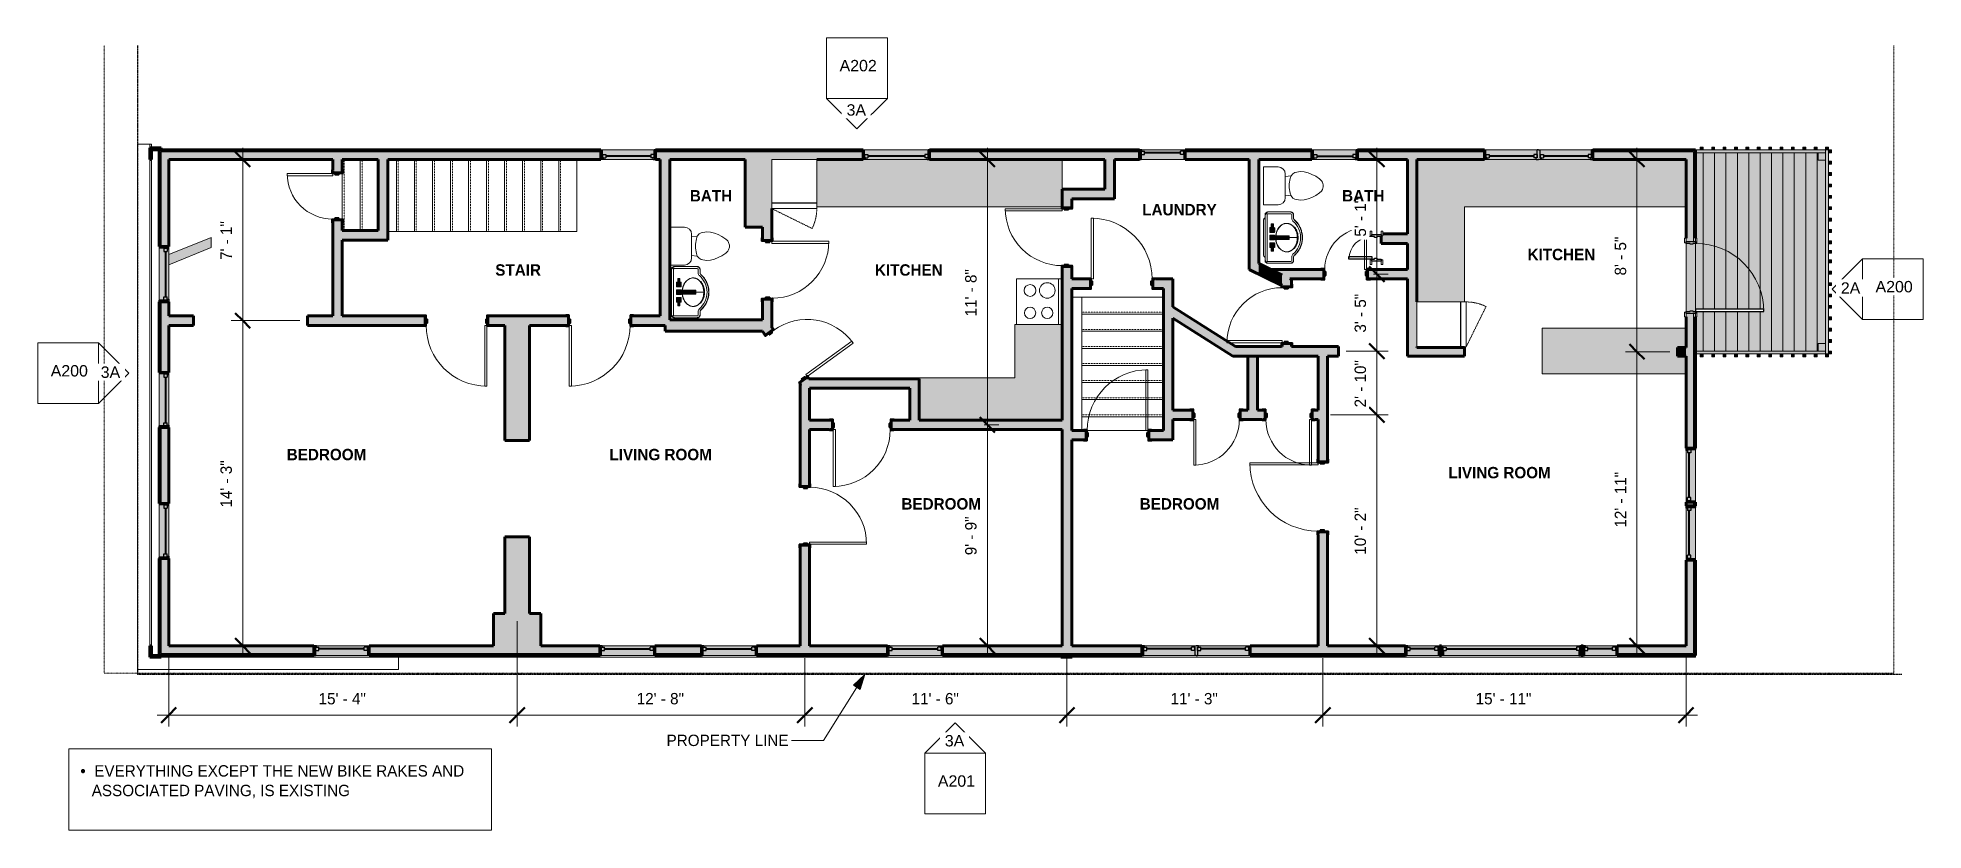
# Model space of a CAD drawing. Header units: inches. Extents: x 14 to 1007, y 923 to 1341.
import ezdxf

# ---------------------------------------------------------------- set-up
doc = ezdxf.new("R2010")
doc.units = ezdxf.units.IN
doc.header["$MEASUREMENT"] = 0
for name, pattern in [('Aligning Line 1_8_', [0.25, 0.125, -0.125]), ('Dash', [0.25, 0.125, -0.125]), ('Double Dash 3_8_', [1, 0.375, -0.125, 0.125, -0.125, 0.125, -0.125]), ('Overhead 1_16_', [0.101562, 0.0625, -0.039062])]:
    doc.linetypes.add(name, pattern=pattern)
for name, color, linetype, lineweight in [('A-ANNO-DIMS', 211, 'Continuous', 9), ('A-ANNO-DIMS-64', 211, 'Continuous', 9), ('A-AREA-IDEN', 2, 'Continuous', 9), ('A-DOOR', 31, 'Continuous', 18), ('A-DOOR-1', 31, 'Continuous', 9), ('A-DOOR-2', 31, 'Continuous', 30), ('A-DOOR-FRAM', 31, 'Continuous', 30), ('A-FLOR', 192, 'Continuous', 18), ('A-GENM', 5, 'Continuous', 9), ('A-GLAZ', 151, 'Continuous', 18), ('A-GLAZ-1', 151, 'Continuous', 30), ('A-GLAZ-2', 151, 'Continuous', 40), ('A-WALL', 113, 'Continuous', 18), ('A-WALL-1', 113, 'Continuous', 60), ('A-WALL-PATT-1', 111, 'Continuous', 9), ('C-PROP-LINE', 91, 'Double Dash 3_8_', 30), ('G-ANNO-SYMB', 111, 'Aligning Line 1_8_', 9), ('G-ANNO-SYMB-1', 111, 'Continuous', 9), ('G-ANNO-TEXT-1', 145, 'Continuous', 9), ('G-ANNO-TEXT-2', 147, 'Continuous', 9), ('I-WALL', 2, 'Continuous', 18), ('I-WALL-1', 2, 'Continuous', 60), ('P-SANR-FIXT', 6, 'Continuous', 9), ('Q-CASE', 31, 'Continuous', 9), ('Q-SPCQ', 91, 'Continuous', 9), ('Q-SPCQ-1', 91, 'Dash', 9), ('S-STRS', 31, 'Continuous', 9), ('S-STRS-1', 31, 'Overhead 1_16_', 9)]:
    doc.layers.add(name, color=color, linetype=linetype, lineweight=lineweight)
doc.styles.add('Arial', font='arial.ttf', dxfattribs={"height": 6})
doc.styles.add('Century Gothic', font='ufonts.com_century-gothic.ttf', dxfattribs={"height": 6})
doc.styles.add('Century Gothic_B', font='GOTHICB.TTF', dxfattribs={"height": 6})
doc.dimstyles.new('OD_-__1___Tolerance', dxfattribs={"dimscale": 12, "dimtxt": 6.26501, "dimasz": 0.666667, "dimexe": 0.5, "dimexo": 0.333333, "dimgap": 0.333333, "dimtad": 1, "dimdec": 0, "dimzin": 1, "dimdsep": 46, "dimlunit": 4, "dimtxsty": 'Century Gothic', "dimblk1": 'OBLIQUE', "dimblk2": 'OBLIQUE', "dimsah": 1, "dimcen": 0.09, "dimdle": 0.5, "dimazin": 0, "dimtfac": 1, "dimtdec": 4, "dimtix": 1, "dimtmove": 0, "dimatfit": 3, "dimfxl": 1, "dimtvp": 1, "dimtfill": 1, "dimfrac": 2, "dimtolj": 1, "dimtzin": 0, "dimarcsym": 2})
doc.dimstyles.new('OD_-__1___Tolerance_1', dxfattribs={"dimscale": 12, "dimtxt": 6.26501, "dimasz": 0.666667, "dimexe": 0.5, "dimexo": 0.333333, "dimgap": 0.333333, "dimtad": 1, "dimdec": 0, "dimzin": 1, "dimdsep": 46, "dimlunit": 4, "dimtxsty": 'Century Gothic', "dimblk1": 'OBLIQUE', "dimblk2": 'OBLIQUE', "dimsah": 1, "dimcen": 0.09, "dimdle": 0.5, "dimazin": 0, "dimtfac": 1, "dimtdec": 4, "dimtix": 1, "dimtmove": 0, "dimatfit": 3, "dimfxl": 1, "dimtvp": 1, "dimtfill": 1, "dimfrac": 2, "dimtolj": 1, "dimtzin": 0, "dimarcsym": 2})
doc.dimstyles.new('OD_-__1___Tolerance_2', dxfattribs={"dimscale": 12, "dimtxt": 6.26501, "dimasz": 0.666667, "dimexe": 0.5, "dimexo": 0.333333, "dimgap": 0.333333, "dimtad": 1, "dimdec": 0, "dimzin": 1, "dimdsep": 46, "dimlunit": 4, "dimtxsty": 'Century Gothic', "dimblk1": 'OBLIQUE', "dimblk2": 'OBLIQUE', "dimsah": 1, "dimcen": 0.09, "dimdle": 0.5, "dimazin": 0, "dimtfac": 1, "dimtdec": 4, "dimtix": 1, "dimtmove": 0, "dimatfit": 3, "dimfxl": 1, "dimtvp": 1, "dimtfill": 1, "dimfrac": 2, "dimtolj": 1, "dimtzin": 0, "dimarcsym": 2})
pattern_1 = [(126.87, (10.662, -4.265), (21.325457, -31.987162), [5.331, -47.981]), (116.565, (7.464, -10.662), (-10.66201, 10.662476), [11.921, -11.921]), (108.435, (2.132, -10.662), (-10.662587, 21.324494), [6.744, -26.974])]

msp = doc.modelspace()

# ---------------------------------------------------------------- texts
at = {"layer": 'A-AREA-IDEN', "char_height": 6, "attachment_point": 2, "line_spacing_factor": 0.984502, "style": 'Century Gothic_B'}
for s, insert, width in [('BATH', (368.32, 1260.43), 24.132), ('LAUNDRY', (615.03, 1253.1), 44.505), ('STAIR', (266.76, 1221.32), 25.3348), ('KITCHEN', (472.48, 1221.32), 40.2951), ('KITCHEN', (816.1, 1229.49), 40.2951), ('LIVING ROOM', (341.81, 1124.06), 67.2086), ('LIVING ROOM', (783.56, 1114.54), 67.2086), ('BEDROOM', (615.03, 1098.08), 49.6171)]:
    msp.add_mtext(s, dxfattribs=dict(at, insert=insert, width=width))
at = {"layer": 'G-ANNO-TEXT-1', "char_height": 6, "attachment_point": 1, "style": 'Century Gothic'}
for s, insert, width in [('•', (36.23, 957.37), 8.8867), ('EVERYTHING EXCEPT THE NEW BIKE RAKES AND ', (43.56, 957.37), 231.088), ('ASSOCIATED PAVING, IS EXISTING', (42.23, 947.04), 165.64)]:
    msp.add_mtext(s, dxfattribs=dict(at, insert=insert, width=width))

# ---------------------------------------------------------------- blocks, each defined once
blk = doc.blocks.new('M_Double Hung with Trim - 29_ x 60_ _ 23_-822686-Existing 2nd Floor Plan')
at = {"layer": 'A-GLAZ-1'}
for p, q in [((-13.25, 2.5), (-14.5, 2.5)), ((-13.75, 1.75), (-12, 1.75)), ((-13.75, 0), (-13.75, 1.75)), ((-13.75, 1.75), (-13.25, 1.75)), ((-13.75, 1.75), (-13.75, -2.5)), ((-13.25, 2.5), (-13.25, 1.75)), ((-12, 0), (-12, 1.75)), ((12, 0), (12, 1.75)), ((13.75, 1.75), (12, 1.75)), ((13.25, 2.5), (14.5, 2.5)), ((13.25, 1.75), (13.25, 2.5)), ((13.25, 1.75), (13.75, 1.75)), ((13.75, 0), (13.75, 1.75)), ((13.75, 1.75), (13.75, -2.5)), ((-14.5, -2.5), (-13.75, -2.5)), ((-13.75, 0), (-12, 0)), ((13.75, 0), (12, 0)), ((14.5, -2.5), (13.75, -2.5))]:
    blk.add_line(p, q, dxfattribs=at)
at = {"layer": 'A-GLAZ-2'}
blk.add_line((-12, 0.87), (12, 0.87), dxfattribs=at)
blk = doc.blocks.new('Door-Exterior-Single-Entry-Half Arch Glass-Wood_Clad - 36_ x 84_-771968-Existing 2nd Floor Plan')
at = {"layer": 'A-DOOR-1'}
for p, q in [((-20.75, 3.37), (-18.25, 3.37)), ((-20.75, 2.63), (-20.75, 3.37)), ((-18.25, 2.63), (-20.75, 2.63)), ((-18.25, 3.37), (-18.25, 2.63)), ((18.25, 3.37), (20.75, 3.37)), ((18.25, 2.63), (18.25, 3.37)), ((20.75, 2.63), (18.25, 2.63)), ((20.75, 3.37), (20.75, 2.63)), ((-20.75, -2.37), (-18.25, -2.37)), ((-20.75, -3.12), (-20.75, -2.37)), ((-18.25, -3.12), (-20.75, -3.12)), ((-18.25, -2.37), (-18.25, -3.12)), ((18.25, -2.37), (20.75, -2.37)), ((18.25, -3.12), (18.25, -2.37)), ((20.75, -3.12), (18.25, -3.12)), ((20.75, -2.37), (20.75, -3.12))]:
    blk.add_line(p, q, dxfattribs=at)
blk.add_arc((-18, -2.37), 36, 270, 0, dxfattribs=at)
at = {"layer": 'A-DOOR-2'}
for p, q in [((-16.63, -2.37), (-18, -2.37)), ((-18, -2.37), (-18, -38.37)), ((-16.63, -38.37), (-16.63, -2.37)), ((-18, -38.37), (-16.63, -38.37))]:
    blk.add_line(p, q, dxfattribs=at)
at = {"layer": 'A-DOOR-FRAM'}
for p, q in [((-19, 2.63), (-18, 2.63)), ((-19, -2.37), (-19, 2.63)), ((-18, 2.63), (-18, 0.38)), ((-18, 0.38), (-17.5, 0.38)), ((-17.5, 0.38), (-17.5, -1)), ((17.5, 0.38), (18, 0.38)), ((17.5, -1), (17.5, 0.38)), ((18, 2.63), (19, 2.63)), ((18, 0.38), (18, 2.63)), ((19, 2.63), (19, -2.37)), ((-18, -2.37), (-19, -2.37)), ((-18, -1), (-18, -2.37)), ((-17.5, -1), (-18, -1)), ((18, -1), (17.5, -1)), ((18, -2.37), (18, -1)), ((19, -2.37), (18, -2.37))]:
    blk.add_line(p, q, dxfattribs=at)
blk = doc.blocks.new('Generic Models 1 - Generic Models 1-637010-Existing 2nd Floor Plan')
at = {"layer": 'Q-CASE'}
h = blk.add_hatch(color=256, dxfattribs=at)
h.paths.add_polyline_path([(1251.61, -553.27), (1252.3, -553.27), (1252.3, -553.21), (1252.51, -553.21), (1252.51, -553.27), (1276.61, -553.27), (1276.61, -424.01), (1251.61, -424.01), (1251.61, -552.77), (1252.51, -552.77), (1252.51, -552.83), (1251.61, -552.83), (1251.61, -553.21)], flags=0)
h.paths.add_polyline_path([(1252.55, -552.87), (1252.61, -552.87), (1252.61, -553.17), (1252.55, -553.17)], flags=0)
for p, q in [((1251.61, -424.01), (1251.61, -552.77)), ((1251.61, -552.83), (1251.61, -553.27)), ((1260.86, -553.27), (1276.61, -553.27))]:
    blk.add_line(p, q, dxfattribs=at)
blk = doc.blocks.new('Hollow Metal Frame - 30 x 84-760306-Existing 2nd Floor Plan')
at = {"layer": 'A-DOOR-1'}
for p, q in [((-11, -2.5), (-9.88, -2.5)), ((-11, -24.5), (-11, -2.5)), ((-9.88, -2.5), (-9.88, -24.5)), ((-9.88, -24.5), (-11, -24.5))]:
    blk.add_line(p, q, dxfattribs=at)
blk.add_arc((-11, -2.5), 22, 270, 360, dxfattribs=at)
at = {"layer": 'A-DOOR-FRAM'}
for p, q in [((-13, 2.9), (-13, 2.6)), ((-12.94, 2.6), (-12.94, 2.9)), ((-11.1, 3), (-12.9, 3)), ((-12.9, 2.94), (-11.1, 2.94)), ((-12.69, 2.56), (-12.9, 2.56)), ((-12.9, 2.5), (-12.69, 2.5)), ((-12.69, 2.5), (-12.69, 2.56)), ((-11.06, 2.9), (-11.06, 0.85)), ((-11, 0.85), (-11, 2.9)), ((-10.48, 0.81), (-10.96, 0.81)), ((-10.96, 0.75), (-10.48, 0.75)), ((-10.44, 0.71), (-10.44, -1.33)), ((-10.38, -1.33), (-10.38, 0.71)), ((10.37, 0.71), (10.37, -1.33)), ((10.44, -1.33), (10.44, 0.71)), ((10.96, 0.81), (10.48, 0.81)), ((10.48, 0.75), (10.96, 0.75)), ((11, 2.9), (11, 0.85)), ((11.06, 0.85), (11.06, 2.9)), ((12.9, 3), (11.1, 3)), ((11.1, 2.94), (12.9, 2.94)), ((12.69, 2.56), (12.69, 2.5)), ((12.9, 2.56), (12.69, 2.56)), ((12.69, 2.5), (12.9, 2.5)), ((12.94, 2.9), (12.94, 2.6)), ((13, 2.6), (13, 2.9)), ((-13, -2.6), (-13, -2.9)), ((-12.94, -2.9), (-12.94, -2.6)), ((-12.69, -2.5), (-12.9, -2.5)), ((-12.9, -2.56), (-12.69, -2.56)), ((-11.1, -2.94), (-12.9, -2.94)), ((-12.9, -3), (-11.1, -3)), ((-12.69, -2.56), (-12.69, -2.5)), ((-11.06, -1.47), (-11.06, -2.9)), ((-11, -2.9), (-11, -1.47)), ((-10.48, -1.37), (-10.96, -1.37)), ((-10.96, -1.43), (-10.48, -1.43)), ((10.96, -1.37), (10.48, -1.37)), ((10.48, -1.43), (10.96, -1.43)), ((11, -1.47), (11, -2.9)), ((11.06, -2.9), (11.06, -1.47)), ((12.9, -2.94), (11.1, -2.94)), ((11.1, -3), (12.9, -3)), ((12.9, -2.5), (12.69, -2.5)), ((12.69, -2.5), (12.69, -2.56)), ((12.69, -2.56), (12.9, -2.56)), ((12.94, -2.6), (12.94, -2.9)), ((13, -2.9), (13, -2.6))]:
    blk.add_line(p, q, dxfattribs=at)
for centre, radius, start, end in [((-12.9, 2.9), 0.101, 90, 180), ((-12.9, 2.6), 0.101, 180, 270), ((-12.9, 2.9), 0.04, 90, 180), ((-12.9, 2.6), 0.04, 180, 270), ((-11.1, 2.9), 0.101, 360, 90), ((-11.1, 2.9), 0.04, 0, 90), ((-10.96, 0.85), 0.101, 180, 270), ((-10.96, 0.85), 0.04, 180, 270), ((-10.48, 0.71), 0.101, 360, 90), ((-10.48, 0.71), 0.04, 360, 90), ((10.48, 0.71), 0.101, 90, 180), ((10.48, 0.71), 0.04, 90, 180), ((10.96, 0.85), 0.04, 270, 0), ((10.96, 0.85), 0.101, 270, 0), ((11.1, 2.9), 0.101, 90, 180), ((11.1, 2.9), 0.04, 90, 180), ((12.9, 2.9), 0.101, 360, 90), ((12.9, 2.9), 0.04, 0, 90), ((12.9, 2.6), 0.101, 270, 360), ((12.9, 2.6), 0.04, 270, 360), ((-12.9, -2.6), 0.101, 90, 180), ((-12.9, -2.9), 0.101, 180, 270), ((-12.9, -2.6), 0.04, 90, 180), ((-12.9, -2.9), 0.04, 180, 270), ((-11.1, -2.9), 0.04, 270, 0), ((-11.1, -2.9), 0.101, 270, 360), ((-10.96, -1.47), 0.101, 90, 180), ((-10.96, -1.47), 0.04, 90, 180), ((-10.48, -1.33), 0.04, 270, 0), ((-10.48, -1.33), 0.101, 270, 360), ((10.48, -1.33), 0.101, 180, 270), ((10.48, -1.33), 0.04, 180, 270), ((10.96, -1.47), 0.101, 0, 90), ((10.96, -1.47), 0.04, 360, 90), ((11.1, -2.9), 0.101, 180, 270), ((11.1, -2.9), 0.04, 180, 270), ((12.9, -2.6), 0.101, 0, 90), ((12.9, -2.6), 0.04, 0, 90), ((12.9, -2.9), 0.101, 270, 0), ((12.9, -2.9), 0.04, 270, 0)]:
    blk.add_arc(centre, radius, start, end, dxfattribs=at)
blk = doc.blocks.new('Hollow Metal Frame - 2_ 8_W x 6_-8_H-760308-Existing 2nd Floor Plan')
at = {"layer": 'A-DOOR-1'}
for p, q in [((-14.88, 34.5), (-16, 34.5)), ((-16, 34.5), (-16, 2.5)), ((-14.88, 2.5), (-14.88, 34.5)), ((-16, 2.5), (-14.88, 2.5))]:
    blk.add_line(p, q, dxfattribs=at)
blk.add_arc((-16, 2.5), 32, 0, 90, dxfattribs=at)
at = {"layer": 'A-DOOR-FRAM'}
for p, q in [((-18, 2.6), (-18, 2.9)), ((-17.94, 2.9), (-17.94, 2.6)), ((-17.9, 3), (-16.1, 3)), ((-16.1, 2.94), (-17.9, 2.94)), ((-17.9, 2.56), (-17.69, 2.56)), ((-17.69, 2.5), (-17.9, 2.5)), ((-17.69, 2.56), (-17.69, 2.5)), ((-16.06, 1.47), (-16.06, 2.9)), ((-16, 2.9), (-16, 1.47)), ((-15.96, 1.43), (-15.48, 1.43)), ((-15.48, 1.37), (-15.96, 1.37)), ((-15.44, -0.71), (-15.44, 1.33)), ((-15.38, 1.33), (-15.38, -0.71)), ((15.37, -0.71), (15.37, 1.33)), ((15.44, 1.33), (15.44, -0.71)), ((15.48, 1.43), (15.96, 1.43)), ((15.96, 1.37), (15.48, 1.37)), ((16, 1.47), (16, 2.9)), ((16.06, 2.9), (16.06, 1.47)), ((16.1, 3), (17.9, 3)), ((17.9, 2.94), (16.1, 2.94)), ((17.69, 2.56), (17.9, 2.56)), ((17.69, 2.5), (17.69, 2.56)), ((17.9, 2.5), (17.69, 2.5)), ((17.94, 2.6), (17.94, 2.9)), ((18, 2.9), (18, 2.6)), ((-18, -2.9), (-18, -2.6)), ((-17.94, -2.6), (-17.94, -2.9)), ((-17.9, -2.5), (-17.69, -2.5)), ((-17.69, -2.56), (-17.9, -2.56)), ((-17.9, -2.94), (-16.1, -2.94)), ((-16.1, -3), (-17.9, -3)), ((-17.69, -2.5), (-17.69, -2.56)), ((-16.06, -2.9), (-16.06, -0.85)), ((-16, -0.85), (-16, -2.9)), ((-15.96, -0.75), (-15.48, -0.75)), ((-15.48, -0.81), (-15.96, -0.81)), ((15.48, -0.75), (15.96, -0.75)), ((15.96, -0.81), (15.48, -0.81)), ((16, -2.9), (16, -0.85)), ((16.06, -0.85), (16.06, -2.9)), ((16.1, -2.94), (17.9, -2.94)), ((17.9, -3), (16.1, -3)), ((17.69, -2.5), (17.9, -2.5)), ((17.69, -2.56), (17.69, -2.5)), ((17.9, -2.56), (17.69, -2.56)), ((17.94, -2.9), (17.94, -2.6)), ((18, -2.6), (18, -2.9))]:
    blk.add_line(p, q, dxfattribs=at)
for centre, radius, start, end in [((-17.9, 2.9), 0.101, 90, 180), ((-17.9, 2.6), 0.101, 180, 270), ((-17.9, 2.9), 0.04, 90, 180), ((-17.9, 2.6), 0.04, 180, 270), ((-16.1, 2.9), 0.101, 0, 90), ((-16.1, 2.9), 0.04, 0, 90), ((-15.96, 1.47), 0.101, 180, 270), ((-15.96, 1.47), 0.04, 180, 270), ((-15.48, 1.33), 0.101, 0, 90), ((-15.48, 1.33), 0.04, 0, 90), ((15.48, 1.33), 0.101, 90, 180), ((15.48, 1.33), 0.04, 90, 180), ((15.96, 1.47), 0.101, 270, 360), ((15.96, 1.47), 0.04, 270, 360), ((16.1, 2.9), 0.101, 90, 180), ((16.1, 2.9), 0.04, 90, 180), ((17.9, 2.9), 0.101, 360, 90), ((17.9, 2.9), 0.04, 360, 90), ((17.9, 2.6), 0.04, 270, 360), ((17.9, 2.6), 0.101, 270, 360), ((-17.9, -2.6), 0.101, 90, 180), ((-17.9, -2.9), 0.101, 180, 270), ((-17.9, -2.6), 0.04, 90, 180), ((-17.9, -2.9), 0.04, 180, 270), ((-16.1, -2.9), 0.101, 270, 360), ((-16.1, -2.9), 0.04, 270, 0), ((-15.96, -0.85), 0.101, 90, 180), ((-15.96, -0.85), 0.04, 90, 180), ((-15.48, -0.71), 0.101, 270, 360), ((-15.48, -0.71), 0.04, 270, 360), ((15.48, -0.71), 0.101, 180, 270), ((15.48, -0.71), 0.04, 180, 270), ((15.96, -0.85), 0.101, 0, 90), ((15.96, -0.85), 0.04, 0, 90), ((16.1, -2.9), 0.101, 180, 270), ((16.1, -2.9), 0.04, 180, 270), ((17.9, -2.6), 0.101, 360, 90), ((17.9, -2.6), 0.04, 0, 90), ((17.9, -2.9), 0.04, 270, 360), ((17.9, -2.9), 0.101, 270, 0)]:
    blk.add_arc(centre, radius, start, end, dxfattribs=at)
blk = doc.blocks.new('M_Double Hung with Trim - 2_  0_ x 3_  1 1_2_-822691-Existing 2nd Floor Plan')
at = {"layer": 'A-GLAZ-1'}
for p, q in [((-12, 2.5), (-11.25, 2.5)), ((-11.25, -1.75), (-11.25, 2.5)), ((-11.25, 0), (-11.25, -1.75)), ((-11.25, 0), (-9.5, 0)), ((-9.5, 0), (-9.5, -1.75)), ((9.5, 0), (9.5, -1.75)), ((11.25, 0), (9.5, 0)), ((11.25, -1.75), (11.25, 2.5)), ((12, 2.5), (11.25, 2.5)), ((11.25, 0), (11.25, -1.75)), ((-10.75, -2.5), (-12, -2.5)), ((-11.25, -1.75), (-9.5, -1.75)), ((-11.25, -1.75), (-10.75, -1.75)), ((-10.75, -2.5), (-10.75, -1.75)), ((11.25, -1.75), (9.5, -1.75)), ((10.75, -1.75), (11.25, -1.75)), ((10.75, -1.75), (10.75, -2.5)), ((10.75, -2.5), (12, -2.5))]:
    blk.add_line(p, q, dxfattribs=at)
at = {"layer": 'A-GLAZ-2'}
blk.add_line((-9.5, -0.87), (9.5, -0.87), dxfattribs=at)
blk = doc.blocks.new('Hollow Metal Frame - 2_ 0_W x 6_-8_H-760311-Existing 2nd Floor Plan')
at = {"layer": 'A-DOOR-1'}
for p, q in [((-12, -2.5), (-10.88, -2.5)), ((-12, -26.5), (-12, -2.5)), ((-10.88, -2.5), (-10.88, -26.5)), ((-10.88, -26.5), (-12, -26.5))]:
    blk.add_line(p, q, dxfattribs=at)
blk.add_arc((-12, -2.5), 24, 270, 360, dxfattribs=at)
at = {"layer": 'A-DOOR-FRAM'}
for p, q in [((-14, 2.9), (-14, 2.6)), ((-13.94, 2.6), (-13.94, 2.9)), ((-12.1, 3), (-13.9, 3)), ((-13.9, 2.94), (-12.1, 2.94)), ((-13.69, 2.56), (-13.9, 2.56)), ((-13.9, 2.5), (-13.69, 2.5)), ((-13.69, 2.5), (-13.69, 2.56)), ((-12.06, 2.9), (-12.06, 0.85)), ((-12, 0.85), (-12, 2.9)), ((-11.48, 0.81), (-11.96, 0.81)), ((-11.96, 0.75), (-11.48, 0.75)), ((-11.44, 0.71), (-11.44, -1.33)), ((-11.38, -1.33), (-11.38, 0.71)), ((11.37, 0.71), (11.37, -1.33)), ((11.44, -1.33), (11.44, 0.71)), ((11.96, 0.81), (11.48, 0.81)), ((11.48, 0.75), (11.96, 0.75)), ((12, 2.9), (12, 0.85)), ((12.06, 0.85), (12.06, 2.9)), ((13.9, 3), (12.1, 3)), ((12.1, 2.94), (13.9, 2.94)), ((13.69, 2.56), (13.69, 2.5)), ((13.9, 2.56), (13.69, 2.56)), ((13.69, 2.5), (13.9, 2.5)), ((13.94, 2.9), (13.94, 2.6)), ((14, 2.6), (14, 2.9)), ((-14, -2.6), (-14, -2.9)), ((-13.94, -2.9), (-13.94, -2.6)), ((-13.69, -2.5), (-13.9, -2.5)), ((-13.9, -2.56), (-13.69, -2.56)), ((-12.1, -2.94), (-13.9, -2.94)), ((-13.9, -3), (-12.1, -3)), ((-13.69, -2.56), (-13.69, -2.5)), ((-12.06, -1.47), (-12.06, -2.9)), ((-12, -2.9), (-12, -1.47)), ((-11.48, -1.37), (-11.96, -1.37)), ((-11.96, -1.43), (-11.48, -1.43)), ((11.96, -1.37), (11.48, -1.37)), ((11.48, -1.43), (11.96, -1.43)), ((12, -1.47), (12, -2.9)), ((12.06, -2.9), (12.06, -1.47)), ((13.9, -2.94), (12.1, -2.94)), ((12.1, -3), (13.9, -3)), ((13.9, -2.5), (13.69, -2.5)), ((13.69, -2.5), (13.69, -2.56)), ((13.69, -2.56), (13.9, -2.56)), ((13.94, -2.6), (13.94, -2.9)), ((14, -2.9), (14, -2.6))]:
    blk.add_line(p, q, dxfattribs=at)
for centre, radius, start, end in [((-13.9, 2.9), 0.101, 90, 180), ((-13.9, 2.6), 0.101, 180, 270), ((-13.9, 2.9), 0.04, 90, 180), ((-13.9, 2.6), 0.04, 180, 270), ((-12.1, 2.9), 0.101, 360, 90), ((-12.1, 2.9), 0.04, 0, 90), ((-11.96, 0.85), 0.101, 180, 270), ((-11.96, 0.85), 0.04, 180, 270), ((-11.48, 0.71), 0.101, 360, 90), ((-11.48, 0.71), 0.04, 360, 90), ((11.48, 0.71), 0.101, 90, 180), ((11.48, 0.71), 0.04, 90, 180), ((11.96, 0.85), 0.04, 270, 0), ((11.96, 0.85), 0.101, 270, 360), ((12.1, 2.9), 0.101, 90, 180), ((12.1, 2.9), 0.04, 90, 180), ((13.9, 2.9), 0.101, 360, 90), ((13.9, 2.9), 0.04, 0, 90), ((13.9, 2.6), 0.101, 270, 360), ((13.9, 2.6), 0.04, 270, 360), ((-13.9, -2.6), 0.101, 90, 180), ((-13.9, -2.9), 0.101, 180, 270), ((-13.9, -2.6), 0.04, 90, 180), ((-13.9, -2.9), 0.04, 180, 270), ((-12.1, -2.9), 0.04, 270, 360), ((-12.1, -2.9), 0.101, 270, 360), ((-11.96, -1.47), 0.101, 90, 180), ((-11.96, -1.47), 0.04, 90, 180), ((-11.48, -1.33), 0.04, 270, 0), ((-11.48, -1.33), 0.101, 270, 360), ((11.48, -1.33), 0.101, 180, 270), ((11.48, -1.33), 0.04, 180, 270), ((11.96, -1.47), 0.101, 0, 90), ((11.96, -1.47), 0.04, 360, 90), ((12.1, -2.9), 0.101, 180, 270), ((12.1, -2.9), 0.04, 180, 270), ((13.9, -2.6), 0.101, 0, 90), ((13.9, -2.6), 0.04, 0, 90), ((13.9, -2.9), 0.101, 270, 0), ((13.9, -2.9), 0.04, 270, 360)]:
    blk.add_arc(centre, radius, start, end, dxfattribs=at)
blk = doc.blocks.new('Hollow Metal Frame - 2_ 8_W x 6_-8_H-760310-Existing 2nd Floor Plan')
at = {"layer": 'A-DOOR-1'}
for p, q in [((-16, -2.5), (-14.88, -2.5)), ((-16, -34.5), (-16, -2.5)), ((-14.88, -2.5), (-14.88, -34.5)), ((-14.88, -34.5), (-16, -34.5))]:
    blk.add_line(p, q, dxfattribs=at)
blk.add_arc((-16, -2.5), 32, 270, 360, dxfattribs=at)
at = {"layer": 'A-DOOR-FRAM'}
for p, q in [((-18, 2.9), (-18, 2.6)), ((-17.94, 2.6), (-17.94, 2.9)), ((-16.1, 3), (-17.9, 3)), ((-17.9, 2.94), (-16.1, 2.94)), ((-17.69, 2.56), (-17.9, 2.56)), ((-17.9, 2.5), (-17.69, 2.5)), ((-17.69, 2.5), (-17.69, 2.56)), ((-16.06, 2.9), (-16.06, 0.85)), ((-16, 0.85), (-16, 2.9)), ((-15.48, 0.81), (-15.96, 0.81)), ((-15.96, 0.75), (-15.48, 0.75)), ((-15.44, 0.71), (-15.44, -1.33)), ((-15.38, -1.33), (-15.38, 0.71)), ((15.37, 0.71), (15.37, -1.33)), ((15.44, -1.33), (15.44, 0.71)), ((15.96, 0.81), (15.48, 0.81)), ((15.48, 0.75), (15.96, 0.75)), ((16, 2.9), (16, 0.85)), ((16.06, 0.85), (16.06, 2.9)), ((17.9, 3), (16.1, 3)), ((16.1, 2.94), (17.9, 2.94)), ((17.69, 2.56), (17.69, 2.5)), ((17.9, 2.56), (17.69, 2.56)), ((17.69, 2.5), (17.9, 2.5)), ((17.94, 2.9), (17.94, 2.6)), ((18, 2.6), (18, 2.9)), ((-18, -2.6), (-18, -2.9)), ((-17.94, -2.9), (-17.94, -2.6)), ((-17.69, -2.5), (-17.9, -2.5)), ((-17.9, -2.56), (-17.69, -2.56)), ((-16.1, -2.94), (-17.9, -2.94)), ((-17.9, -3), (-16.1, -3)), ((-17.69, -2.56), (-17.69, -2.5)), ((-16.06, -1.47), (-16.06, -2.9)), ((-16, -2.9), (-16, -1.47)), ((-15.48, -1.37), (-15.96, -1.37)), ((-15.96, -1.43), (-15.48, -1.43)), ((15.96, -1.37), (15.48, -1.37)), ((15.48, -1.43), (15.96, -1.43)), ((16, -1.47), (16, -2.9)), ((16.06, -2.9), (16.06, -1.47)), ((17.9, -2.94), (16.1, -2.94)), ((16.1, -3), (17.9, -3)), ((17.9, -2.5), (17.69, -2.5)), ((17.69, -2.5), (17.69, -2.56)), ((17.69, -2.56), (17.9, -2.56)), ((17.94, -2.6), (17.94, -2.9)), ((18, -2.9), (18, -2.6))]:
    blk.add_line(p, q, dxfattribs=at)
for centre, radius, start, end in [((-17.9, 2.9), 0.101, 90, 180), ((-17.9, 2.6), 0.101, 180, 270), ((-17.9, 2.9), 0.04, 90, 180), ((-17.9, 2.6), 0.04, 180, 270), ((-16.1, 2.9), 0.101, 0, 90), ((-16.1, 2.9), 0.04, 360, 90), ((-15.96, 0.85), 0.101, 180, 270), ((-15.96, 0.85), 0.04, 180, 270), ((-15.48, 0.71), 0.101, 0, 90), ((-15.48, 0.71), 0.04, 0, 90), ((15.48, 0.71), 0.101, 90, 180), ((15.48, 0.71), 0.04, 90, 180), ((15.96, 0.85), 0.04, 270, 360), ((15.96, 0.85), 0.101, 270, 360), ((16.1, 2.9), 0.101, 90, 180), ((16.1, 2.9), 0.04, 90, 180), ((17.9, 2.9), 0.101, 360, 90), ((17.9, 2.9), 0.04, 0, 90), ((17.9, 2.6), 0.101, 270, 0), ((17.9, 2.6), 0.04, 270, 360), ((-17.9, -2.6), 0.101, 90, 180), ((-17.9, -2.9), 0.101, 180, 270), ((-17.9, -2.6), 0.04, 90, 180), ((-17.9, -2.9), 0.04, 180, 270), ((-16.1, -2.9), 0.04, 270, 360), ((-16.1, -2.9), 0.101, 270, 360), ((-15.96, -1.47), 0.101, 90, 180), ((-15.96, -1.47), 0.04, 90, 180), ((-15.48, -1.33), 0.04, 270, 360), ((-15.48, -1.33), 0.101, 270, 360), ((15.48, -1.33), 0.101, 180, 270), ((15.48, -1.33), 0.04, 180, 270), ((15.96, -1.47), 0.101, 0, 90), ((15.96, -1.47), 0.04, 0, 90), ((16.1, -2.9), 0.101, 180, 270), ((16.1, -2.9), 0.04, 180, 270), ((17.9, -2.6), 0.101, 0, 90), ((17.9, -2.6), 0.04, 0, 90), ((17.9, -2.9), 0.101, 270, 0), ((17.9, -2.9), 0.04, 270, 0)]:
    blk.add_arc(centre, radius, start, end, dxfattribs=at)
blk = doc.blocks.new('M_Double Hung with Trim - 2_  4 3_4_ x  4_  11_-822690-Existing 2nd Floor Plan')
at = {"layer": 'A-GLAZ-1'}
for p, q in [((-13.13, 2.5), (-14.38, 2.5)), ((-13.63, 1.75), (-11.88, 1.75)), ((-13.63, 0), (-13.63, 1.75)), ((-13.63, 1.75), (-13.13, 1.75)), ((-13.63, 1.75), (-13.63, -2.5)), ((-13.13, 2.5), (-13.13, 1.75)), ((-11.88, 0), (-11.88, 1.75)), ((11.87, 0), (11.87, 1.75)), ((13.62, 1.75), (11.87, 1.75)), ((13.12, 2.5), (14.37, 2.5)), ((13.12, 1.75), (13.12, 2.5)), ((13.12, 1.75), (13.62, 1.75)), ((13.62, 0), (13.62, 1.75)), ((13.62, 1.75), (13.62, -2.5)), ((-14.38, -2.5), (-13.63, -2.5)), ((-13.63, 0), (-11.88, 0)), ((13.62, 0), (11.87, 0)), ((14.37, -2.5), (13.62, -2.5))]:
    blk.add_line(p, q, dxfattribs=at)
at = {"layer": 'A-GLAZ-2'}
blk.add_line((-11.88, 0.87), (11.87, 0.87), dxfattribs=at)
blk = doc.blocks.new('Hollow Metal Frame - 2_-6_W x 6_-8_H-760309-Existing 2nd Floor Plan')
at = {"layer": 'A-DOOR-1'}
for p, q in [((-15, -2.5), (-13.88, -2.5)), ((-15, -32.5), (-15, -2.5)), ((-13.88, -2.5), (-13.88, -32.5)), ((-13.88, -32.5), (-15, -32.5))]:
    blk.add_line(p, q, dxfattribs=at)
blk.add_arc((-15, -2.5), 30, 270, 360, dxfattribs=at)
at = {"layer": 'A-DOOR-FRAM'}
for p, q in [((-17, 2.9), (-17, 2.6)), ((-16.94, 2.6), (-16.94, 2.9)), ((-15.1, 3), (-16.9, 3)), ((-16.9, 2.94), (-15.1, 2.94)), ((-16.69, 2.56), (-16.9, 2.56)), ((-16.9, 2.5), (-16.69, 2.5)), ((-16.69, 2.5), (-16.69, 2.56)), ((-15.06, 2.9), (-15.06, 0.85)), ((-15, 0.85), (-15, 2.9)), ((-14.48, 0.81), (-14.96, 0.81)), ((-14.96, 0.75), (-14.48, 0.75)), ((-14.44, 0.71), (-14.44, -1.33)), ((-14.38, -1.33), (-14.38, 0.71)), ((14.37, 0.71), (14.37, -1.33)), ((14.44, -1.33), (14.44, 0.71)), ((14.96, 0.81), (14.48, 0.81)), ((14.48, 0.75), (14.96, 0.75)), ((15, 2.9), (15, 0.85)), ((15.06, 0.85), (15.06, 2.9)), ((16.9, 3), (15.1, 3)), ((15.1, 2.94), (16.9, 2.94)), ((16.69, 2.56), (16.69, 2.5)), ((16.9, 2.56), (16.69, 2.56)), ((16.69, 2.5), (16.9, 2.5)), ((16.94, 2.9), (16.94, 2.6)), ((17, 2.6), (17, 2.9)), ((-17, -2.6), (-17, -2.9)), ((-16.94, -2.9), (-16.94, -2.6)), ((-16.69, -2.5), (-16.9, -2.5)), ((-16.9, -2.56), (-16.69, -2.56)), ((-15.1, -2.94), (-16.9, -2.94)), ((-16.9, -3), (-15.1, -3)), ((-16.69, -2.56), (-16.69, -2.5)), ((-15.06, -1.47), (-15.06, -2.9)), ((-15, -2.9), (-15, -1.47)), ((-14.48, -1.37), (-14.96, -1.37)), ((-14.96, -1.43), (-14.48, -1.43)), ((14.96, -1.37), (14.48, -1.37)), ((14.48, -1.43), (14.96, -1.43)), ((15, -1.47), (15, -2.9)), ((15.06, -2.9), (15.06, -1.47)), ((16.9, -2.94), (15.1, -2.94)), ((15.1, -3), (16.9, -3)), ((16.9, -2.5), (16.69, -2.5)), ((16.69, -2.5), (16.69, -2.56)), ((16.69, -2.56), (16.9, -2.56)), ((16.94, -2.6), (16.94, -2.9)), ((17, -2.9), (17, -2.6))]:
    blk.add_line(p, q, dxfattribs=at)
for centre, radius, start, end in [((-16.9, 2.9), 0.101, 90, 180), ((-16.9, 2.6), 0.101, 180, 270), ((-16.9, 2.9), 0.04, 90, 180), ((-16.9, 2.6), 0.04, 180, 270), ((-15.1, 2.9), 0.101, 0, 90), ((-15.1, 2.9), 0.04, 360, 90), ((-14.96, 0.85), 0.101, 180, 270), ((-14.96, 0.85), 0.04, 180, 270), ((-14.48, 0.71), 0.101, 0, 90), ((-14.48, 0.71), 0.04, 0, 90), ((14.48, 0.71), 0.101, 90, 180), ((14.48, 0.71), 0.04, 90, 180), ((14.96, 0.85), 0.04, 270, 360), ((14.96, 0.85), 0.101, 270, 360), ((15.1, 2.9), 0.101, 90, 180), ((15.1, 2.9), 0.04, 90, 180), ((16.9, 2.9), 0.101, 360, 90), ((16.9, 2.9), 0.04, 0, 90), ((16.9, 2.6), 0.101, 270, 360), ((16.9, 2.6), 0.04, 270, 360), ((-16.9, -2.6), 0.101, 90, 180), ((-16.9, -2.9), 0.101, 180, 270), ((-16.9, -2.6), 0.04, 90, 180), ((-16.9, -2.9), 0.04, 180, 270), ((-15.1, -2.9), 0.04, 270, 360), ((-15.1, -2.9), 0.101, 270, 360), ((-14.96, -1.47), 0.101, 90, 180), ((-14.96, -1.47), 0.04, 90, 180), ((-14.48, -1.33), 0.04, 270, 360), ((-14.48, -1.33), 0.101, 270, 360), ((14.48, -1.33), 0.101, 180, 270), ((14.48, -1.33), 0.04, 180, 270), ((14.96, -1.47), 0.101, 0, 90), ((14.96, -1.47), 0.04, 0, 90), ((15.1, -2.9), 0.101, 180, 270), ((15.1, -2.9), 0.04, 180, 270), ((16.9, -2.6), 0.101, 0, 90), ((16.9, -2.6), 0.04, 0, 90), ((16.9, -2.9), 0.101, 270, 0), ((16.9, -2.9), 0.04, 270, 360)]:
    blk.add_arc(centre, radius, start, end, dxfattribs=at)
blk = doc.blocks.new('Hollow Metal Frame - 2_-6_W x 6_-8_H-760312-Existing 2nd Floor Plan')
at = {"layer": 'A-DOOR-1'}
for p, q in [((-13.88, 32.5), (-15, 32.5)), ((-15, 32.5), (-15, 2.5)), ((-13.88, 2.5), (-13.88, 32.5)), ((-15, 2.5), (-13.88, 2.5))]:
    blk.add_line(p, q, dxfattribs=at)
blk.add_arc((-15, 2.5), 30, 0, 90, dxfattribs=at)
at = {"layer": 'A-DOOR-FRAM'}
for p, q in [((-17, 2.6), (-17, 2.9)), ((-16.94, 2.9), (-16.94, 2.6)), ((-16.9, 3), (-15.1, 3)), ((-15.1, 2.94), (-16.9, 2.94)), ((-16.9, 2.56), (-16.69, 2.56)), ((-16.69, 2.5), (-16.9, 2.5)), ((-16.69, 2.56), (-16.69, 2.5)), ((-15.06, 1.47), (-15.06, 2.9)), ((-15, 2.9), (-15, 1.47)), ((-14.96, 1.43), (-14.48, 1.43)), ((-14.48, 1.37), (-14.96, 1.37)), ((-14.44, -0.71), (-14.44, 1.33)), ((-14.38, 1.33), (-14.38, -0.71)), ((14.37, -0.71), (14.37, 1.33)), ((14.44, 1.33), (14.44, -0.71)), ((14.48, 1.43), (14.96, 1.43)), ((14.96, 1.37), (14.48, 1.37)), ((15, 1.47), (15, 2.9)), ((15.06, 2.9), (15.06, 1.47)), ((15.1, 3), (16.9, 3)), ((16.9, 2.94), (15.1, 2.94)), ((16.69, 2.56), (16.9, 2.56)), ((16.69, 2.5), (16.69, 2.56)), ((16.9, 2.5), (16.69, 2.5)), ((16.94, 2.6), (16.94, 2.9)), ((17, 2.9), (17, 2.6)), ((-17, -2.9), (-17, -2.6)), ((-16.94, -2.6), (-16.94, -2.9)), ((-16.9, -2.5), (-16.69, -2.5)), ((-16.69, -2.56), (-16.9, -2.56)), ((-16.9, -2.94), (-15.1, -2.94)), ((-15.1, -3), (-16.9, -3)), ((-16.69, -2.5), (-16.69, -2.56)), ((-15.06, -2.9), (-15.06, -0.85)), ((-15, -0.85), (-15, -2.9)), ((-14.96, -0.75), (-14.48, -0.75)), ((-14.48, -0.81), (-14.96, -0.81)), ((14.48, -0.75), (14.96, -0.75)), ((14.96, -0.81), (14.48, -0.81)), ((15, -2.9), (15, -0.85)), ((15.06, -0.85), (15.06, -2.9)), ((15.1, -2.94), (16.9, -2.94)), ((16.9, -3), (15.1, -3)), ((16.69, -2.5), (16.9, -2.5)), ((16.69, -2.56), (16.69, -2.5)), ((16.9, -2.56), (16.69, -2.56)), ((16.94, -2.9), (16.94, -2.6)), ((17, -2.6), (17, -2.9))]:
    blk.add_line(p, q, dxfattribs=at)
for centre, radius, start, end in [((-16.9, 2.9), 0.101, 90, 180), ((-16.9, 2.6), 0.101, 180, 270), ((-16.9, 2.9), 0.04, 90, 180), ((-16.9, 2.6), 0.04, 180, 270), ((-15.1, 2.9), 0.101, 0, 90), ((-15.1, 2.9), 0.04, 0, 90), ((-14.96, 1.47), 0.101, 180, 270), ((-14.96, 1.47), 0.04, 180, 270), ((-14.48, 1.33), 0.101, 0, 90), ((-14.48, 1.33), 0.04, 0, 90), ((14.48, 1.33), 0.101, 90, 180), ((14.48, 1.33), 0.04, 90, 180), ((14.96, 1.47), 0.101, 270, 360), ((14.96, 1.47), 0.04, 270, 360), ((15.1, 2.9), 0.101, 90, 180), ((15.1, 2.9), 0.04, 90, 180), ((16.9, 2.9), 0.101, 360, 90), ((16.9, 2.9), 0.04, 0, 90), ((16.9, 2.6), 0.04, 270, 360), ((16.9, 2.6), 0.101, 270, 360), ((-16.9, -2.6), 0.101, 90, 180), ((-16.9, -2.9), 0.101, 180, 270), ((-16.9, -2.6), 0.04, 90, 180), ((-16.9, -2.9), 0.04, 180, 270), ((-15.1, -2.9), 0.101, 270, 360), ((-15.1, -2.9), 0.04, 270, 0), ((-14.96, -0.85), 0.101, 90, 180), ((-14.96, -0.85), 0.04, 90, 180), ((-14.48, -0.71), 0.101, 270, 360), ((-14.48, -0.71), 0.04, 270, 360), ((14.48, -0.71), 0.101, 180, 270), ((14.48, -0.71), 0.04, 180, 270), ((14.96, -0.85), 0.101, 0, 90), ((14.96, -0.85), 0.04, 0, 90), ((15.1, -2.9), 0.101, 180, 270), ((15.1, -2.9), 0.04, 180, 270), ((16.9, -2.6), 0.101, 0, 90), ((16.9, -2.6), 0.04, 0, 90), ((16.9, -2.9), 0.04, 270, 360), ((16.9, -2.9), 0.101, 270, 0)]:
    blk.add_arc(centre, radius, start, end, dxfattribs=at)
blk = doc.blocks.new('M_Double Hung with Trim - 2_  11_ x 3_  5_-822689-Existing 2nd Floor Plan')
at = {"layer": 'A-GLAZ-1'}
for p, q in [((-16.25, 2.5), (-17.5, 2.5)), ((-16.75, 1.75), (-15, 1.75)), ((-16.75, 0), (-16.75, 1.75)), ((-16.75, 1.75), (-16.25, 1.75)), ((-16.75, 1.75), (-16.75, -2.5)), ((-16.25, 2.5), (-16.25, 1.75)), ((-15, 0), (-15, 1.75)), ((15, 0), (15, 1.75)), ((16.75, 1.75), (15, 1.75)), ((16.25, 2.5), (17.5, 2.5)), ((16.25, 1.75), (16.25, 2.5)), ((16.25, 1.75), (16.75, 1.75)), ((16.75, 0), (16.75, 1.75)), ((16.75, 1.75), (16.75, -2.5)), ((-17.5, -2.5), (-16.75, -2.5)), ((-16.75, 0), (-15, 0)), ((16.75, 0), (15, 0)), ((17.5, -2.5), (16.75, -2.5))]:
    blk.add_line(p, q, dxfattribs=at)
at = {"layer": 'A-GLAZ-2'}
blk.add_line((-15, 0.87), (15, 0.87), dxfattribs=at)
blk = doc.blocks.new('2 x 12 - 2 x 12-673014-Existing 2nd Floor Plan')
at = {"layer": 'A-GENM'}
for points in [[(1172.61, -889.27), (1172.61, -890.77), (1174.11, -890.77), (1174.11, -889.27)], [(1174.11, -951.27), (1174.11, -955.27), (1175.61, -955.27), (1175.61, -886.77), (1174.11, -886.77), (1174.11, -935)], [(1280.11, -955.27), (1281.61, -955.27), (1281.61, -886.77), (1280.11, -886.77), (1280.11, -951.27)], [(1281.61, -889.27), (1281.61, -890.77), (1283.11, -890.77), (1283.11, -889.27)], [(1172.61, -895.27), (1172.61, -896.77), (1174.11, -896.77), (1174.11, -895.27)], [(1172.61, -901.27), (1172.61, -902.77), (1174.11, -902.77), (1174.11, -901.27)], [(1281.61, -895.27), (1281.61, -896.77), (1283.11, -896.77), (1283.11, -895.27)], [(1281.61, -901.27), (1281.61, -902.77), (1283.11, -902.77), (1283.11, -901.27)], [(1172.61, -907.27), (1172.61, -908.77), (1174.11, -908.77), (1174.11, -907.27)], [(1172.61, -913.27), (1172.61, -914.77), (1174.11, -914.77), (1174.11, -913.27)], [(1281.61, -907.27), (1281.61, -908.77), (1283.11, -908.77), (1283.11, -907.27)], [(1281.61, -913.27), (1281.61, -914.77), (1283.11, -914.77), (1283.11, -913.27)], [(1172.61, -919.27), (1172.61, -920.77), (1174.11, -920.77), (1174.11, -919.27)], [(1281.61, -919.27), (1281.61, -920.77), (1283.11, -920.77), (1283.11, -919.27)], [(1172.61, -925.27), (1172.61, -926.77), (1174.11, -926.77), (1174.11, -925.27)], [(1172.61, -931.27), (1172.61, -932.77), (1174.11, -932.77), (1174.11, -931.27)], [(1281.61, -925.27), (1281.61, -926.77), (1283.11, -926.77), (1283.11, -925.27)], [(1281.61, -931.27), (1281.61, -932.77), (1283.11, -932.77), (1283.11, -931.27)], [(1172.61, -937.27), (1172.61, -938.77), (1174.11, -938.77), (1174.11, -937.27)], [(1281.61, -937.27), (1281.61, -938.77), (1283.11, -938.77), (1283.11, -937.27)], [(1172.61, -943.27), (1172.61, -944.77), (1174.11, -944.77), (1174.11, -943.27)], [(1172.61, -949.27), (1172.61, -950.77), (1174.11, -950.77), (1174.11, -949.27)], [(1281.61, -943.27), (1281.61, -944.77), (1283.11, -944.77), (1283.11, -943.27)], [(1281.61, -949.27), (1281.61, -950.77), (1283.11, -950.77), (1283.11, -949.27)], [(1172.61, -955.27), (1172.61, -956.77), (1174.11, -956.77), (1174.11, -955.27)], [(1174.11, -956.77), (1281.61, -956.77), (1281.61, -955.27), (1174.11, -955.27)], [(1174.11, -958.27), (1175.61, -958.27), (1175.61, -956.77), (1174.11, -956.77)], [(1180.11, -958.27), (1181.61, -958.27), (1181.61, -956.77), (1180.11, -956.77)], [(1186.11, -958.27), (1187.61, -958.27), (1187.61, -956.77), (1186.11, -956.77)], [(1192.11, -958.27), (1193.61, -958.27), (1193.61, -956.77), (1192.11, -956.77)], [(1198.11, -958.27), (1199.61, -958.27), (1199.61, -956.77), (1198.11, -956.77)], [(1204.11, -958.27), (1205.61, -958.27), (1205.61, -956.77), (1204.11, -956.77)], [(1210.11, -958.27), (1211.61, -958.27), (1211.61, -956.77), (1210.11, -956.77)], [(1216.11, -958.27), (1217.61, -958.27), (1217.61, -956.77), (1216.11, -956.77)], [(1222.11, -958.27), (1223.61, -958.27), (1223.61, -956.77), (1222.11, -956.77)], [(1227.11, -958.27), (1228.61, -958.27), (1228.61, -956.77), (1227.11, -956.77)], [(1232.11, -958.27), (1233.61, -958.27), (1233.61, -956.77), (1232.11, -956.77)], [(1238.11, -958.27), (1239.61, -958.27), (1239.61, -956.77), (1238.11, -956.77)], [(1244.11, -958.27), (1245.61, -958.27), (1245.61, -956.77), (1244.11, -956.77)], [(1250.11, -958.27), (1251.61, -958.27), (1251.61, -956.77), (1250.11, -956.77)], [(1256.11, -958.27), (1257.61, -958.27), (1257.61, -956.77), (1256.11, -956.77)], [(1262.11, -958.27), (1263.61, -958.27), (1263.61, -956.77), (1262.11, -956.77)], [(1268.11, -958.27), (1269.61, -958.27), (1269.61, -956.77), (1268.11, -956.77)], [(1274.11, -958.27), (1275.61, -958.27), (1275.61, -956.77), (1274.11, -956.77)], [(1280.11, -958.27), (1281.61, -958.27), (1281.61, -956.77), (1280.11, -956.77)], [(1281.61, -955.27), (1281.61, -956.77), (1283.11, -956.77), (1283.11, -955.27)]]:
    blk.add_hatch(color=256, dxfattribs=at).paths.add_polyline_path(points, flags=0)
h = blk.add_hatch(color=256, dxfattribs=at)
h.paths.add_polyline_path([(1175.61, -955.27), (1179.61, -955.27), (1179.61, -951.27), (1175.61, -951.27)], flags=0)
h.paths.add_polyline_path([(1276.11, -951.27), (1276.11, -955.27), (1280.11, -955.27), (1280.11, -951.27)], flags=0)
for p, q in [((1172.61, -889.27), (1174.11, -889.27)), ((1172.61, -890.77), (1172.61, -889.27)), ((1174.11, -890.77), (1172.61, -890.77)), ((1174.11, -886.77), (1174.11, -955.27)), ((1175.61, -886.77), (1175.61, -951.27)), ((1280.11, -886.77), (1280.11, -951.27)), ((1281.61, -886.77), (1281.61, -955.27)), ((1281.61, -889.27), (1283.11, -889.27)), ((1283.11, -890.77), (1281.61, -890.77)), ((1283.11, -889.27), (1283.11, -890.77)), ((1172.61, -895.27), (1174.11, -895.27)), ((1172.61, -896.77), (1172.61, -895.27)), ((1174.11, -896.77), (1172.61, -896.77)), ((1172.61, -901.27), (1174.11, -901.27)), ((1172.61, -902.77), (1172.61, -901.27)), ((1174.11, -902.77), (1172.61, -902.77)), ((1281.61, -895.27), (1283.11, -895.27)), ((1283.11, -896.77), (1281.61, -896.77)), ((1281.61, -901.27), (1283.11, -901.27)), ((1283.11, -902.77), (1281.61, -902.77)), ((1283.11, -895.27), (1283.11, -896.77)), ((1283.11, -901.27), (1283.11, -902.77)), ((1172.61, -907.27), (1174.11, -907.27)), ((1172.61, -908.77), (1172.61, -907.27)), ((1174.11, -908.77), (1172.61, -908.77)), ((1172.61, -913.27), (1174.11, -913.27)), ((1172.61, -914.77), (1172.61, -913.27)), ((1281.61, -907.27), (1283.11, -907.27)), ((1283.11, -908.77), (1281.61, -908.77)), ((1281.61, -913.27), (1283.11, -913.27)), ((1283.11, -907.27), (1283.11, -908.77)), ((1283.11, -913.27), (1283.11, -914.77)), ((1174.11, -914.77), (1172.61, -914.77)), ((1172.61, -919.27), (1174.11, -919.27)), ((1172.61, -920.77), (1172.61, -919.27)), ((1174.11, -920.77), (1172.61, -920.77)), ((1283.11, -914.77), (1281.61, -914.77)), ((1281.61, -919.27), (1283.11, -919.27)), ((1283.11, -920.77), (1281.61, -920.77)), ((1283.11, -919.27), (1283.11, -920.77)), ((1172.61, -925.27), (1174.11, -925.27)), ((1172.61, -926.77), (1172.61, -925.27)), ((1174.11, -926.77), (1172.61, -926.77)), ((1172.61, -931.27), (1174.11, -931.27)), ((1172.61, -932.77), (1172.61, -931.27)), ((1174.11, -932.77), (1172.61, -932.77)), ((1281.61, -925.27), (1283.11, -925.27)), ((1283.11, -926.77), (1281.61, -926.77)), ((1281.61, -931.27), (1283.11, -931.27)), ((1283.11, -932.77), (1281.61, -932.77)), ((1283.11, -925.27), (1283.11, -926.77)), ((1283.11, -931.27), (1283.11, -932.77)), ((1172.61, -937.27), (1174.11, -937.27)), ((1172.61, -938.77), (1172.61, -937.27)), ((1174.11, -938.77), (1172.61, -938.77)), ((1281.61, -937.27), (1283.11, -937.27)), ((1283.11, -938.77), (1281.61, -938.77)), ((1283.11, -937.27), (1283.11, -938.77)), ((1172.61, -943.27), (1174.11, -943.27)), ((1172.61, -944.77), (1172.61, -943.27)), ((1174.11, -944.77), (1172.61, -944.77)), ((1172.61, -949.27), (1174.11, -949.27)), ((1172.61, -950.77), (1172.61, -949.27)), ((1174.11, -950.77), (1172.61, -950.77)), ((1179.61, -951.27), (1175.61, -951.27)), ((1175.61, -951.27), (1175.61, -955.27)), ((1179.61, -955.27), (1179.61, -951.27)), ((1280.11, -951.27), (1276.11, -951.27)), ((1276.11, -951.27), (1276.11, -955.27)), ((1280.11, -955.27), (1280.11, -951.27)), ((1281.61, -943.27), (1283.11, -943.27)), ((1283.11, -944.77), (1281.61, -944.77)), ((1281.61, -949.27), (1283.11, -949.27)), ((1283.11, -950.77), (1281.61, -950.77)), ((1283.11, -943.27), (1283.11, -944.77)), ((1283.11, -949.27), (1283.11, -950.77)), ((1172.61, -955.27), (1174.11, -955.27)), ((1172.61, -956.77), (1172.61, -955.27)), ((1174.11, -956.77), (1172.61, -956.77)), ((1175.61, -955.27), (1174.11, -955.27)), ((1174.11, -956.77), (1174.11, -955.27)), ((1174.11, -955.27), (1175.61, -955.27)), ((1174.11, -958.27), (1174.11, -956.77)), ((1174.11, -956.77), (1281.61, -956.77)), ((1175.61, -958.27), (1174.11, -958.27)), ((1175.61, -955.27), (1179.61, -955.27)), ((1175.61, -956.77), (1175.61, -958.27)), ((1179.61, -955.27), (1276.11, -955.27)), ((1180.11, -958.27), (1180.11, -956.77)), ((1181.61, -958.27), (1180.11, -958.27)), ((1181.61, -956.77), (1181.61, -958.27)), ((1186.11, -958.27), (1186.11, -956.77)), ((1187.61, -958.27), (1186.11, -958.27)), ((1187.61, -956.77), (1187.61, -958.27)), ((1192.11, -958.27), (1192.11, -956.77)), ((1193.61, -958.27), (1192.11, -958.27)), ((1193.61, -956.77), (1193.61, -958.27)), ((1198.11, -958.27), (1198.11, -956.77)), ((1199.61, -958.27), (1198.11, -958.27)), ((1199.61, -956.77), (1199.61, -958.27)), ((1204.11, -958.27), (1204.11, -956.77)), ((1205.61, -958.27), (1204.11, -958.27)), ((1205.61, -956.77), (1205.61, -958.27)), ((1210.11, -958.27), (1210.11, -956.77)), ((1211.61, -958.27), (1210.11, -958.27)), ((1211.61, -956.77), (1211.61, -958.27)), ((1216.11, -958.27), (1216.11, -956.77)), ((1217.61, -958.27), (1216.11, -958.27)), ((1217.61, -956.77), (1217.61, -958.27)), ((1222.11, -958.27), (1222.11, -956.77)), ((1223.61, -958.27), (1222.11, -958.27)), ((1223.61, -956.77), (1223.61, -958.27)), ((1227.11, -958.27), (1227.11, -956.77)), ((1228.61, -958.27), (1227.11, -958.27)), ((1228.61, -956.77), (1228.61, -958.27)), ((1232.11, -958.27), (1232.11, -956.77)), ((1233.61, -958.27), (1232.11, -958.27)), ((1233.61, -956.77), (1233.61, -958.27)), ((1238.11, -958.27), (1238.11, -956.77)), ((1239.61, -958.27), (1238.11, -958.27)), ((1239.61, -956.77), (1239.61, -958.27)), ((1244.11, -958.27), (1244.11, -956.77)), ((1245.61, -958.27), (1244.11, -958.27)), ((1245.61, -956.77), (1245.61, -958.27)), ((1250.11, -958.27), (1250.11, -956.77)), ((1251.61, -958.27), (1250.11, -958.27)), ((1251.61, -956.77), (1251.61, -958.27)), ((1256.11, -958.27), (1256.11, -956.77)), ((1257.61, -958.27), (1256.11, -958.27)), ((1257.61, -956.77), (1257.61, -958.27)), ((1262.11, -958.27), (1262.11, -956.77)), ((1263.61, -958.27), (1262.11, -958.27)), ((1263.61, -956.77), (1263.61, -958.27)), ((1268.11, -958.27), (1268.11, -956.77)), ((1269.61, -958.27), (1268.11, -958.27)), ((1269.61, -956.77), (1269.61, -958.27)), ((1274.11, -958.27), (1274.11, -956.77)), ((1275.61, -958.27), (1274.11, -958.27)), ((1275.61, -956.77), (1275.61, -958.27)), ((1276.11, -955.27), (1280.11, -955.27)), ((1281.61, -955.27), (1280.11, -955.27)), ((1280.11, -955.27), (1281.61, -955.27)), ((1280.11, -958.27), (1280.11, -956.77)), ((1281.61, -958.27), (1280.11, -958.27)), ((1281.61, -955.27), (1283.11, -955.27)), ((1281.61, -955.27), (1281.61, -956.77)), ((1281.61, -956.77), (1281.61, -958.27)), ((1283.11, -956.77), (1281.61, -956.77)), ((1283.11, -955.27), (1283.11, -956.77))]:
    blk.add_line(p, q, dxfattribs=at)
blk = doc.blocks.new('Hollow Metal Frame - 2_ 0_W x 6_-8_H-760313-Existing 2nd Floor Plan')
at = {"layer": 'A-DOOR-1'}
for p, q in [((-10.88, 26.5), (-12, 26.5)), ((-12, 26.5), (-12, 2.5)), ((-10.88, 2.5), (-10.88, 26.5)), ((-12, 2.5), (-10.88, 2.5))]:
    blk.add_line(p, q, dxfattribs=at)
blk.add_arc((-12, 2.5), 24, 0, 90, dxfattribs=at)
at = {"layer": 'A-DOOR-FRAM'}
for p, q in [((-14, 2.6), (-14, 2.9)), ((-13.94, 2.9), (-13.94, 2.6)), ((-13.9, 3), (-12.1, 3)), ((-12.1, 2.94), (-13.9, 2.94)), ((-13.9, 2.56), (-13.69, 2.56)), ((-13.69, 2.5), (-13.9, 2.5)), ((-13.69, 2.56), (-13.69, 2.5)), ((-12.06, 1.47), (-12.06, 2.9)), ((-12, 2.9), (-12, 1.47)), ((-11.96, 1.43), (-11.48, 1.43)), ((-11.48, 1.37), (-11.96, 1.37)), ((-11.44, -0.71), (-11.44, 1.33)), ((-11.38, 1.33), (-11.38, -0.71)), ((11.37, -0.71), (11.37, 1.33)), ((11.44, 1.33), (11.44, -0.71)), ((11.48, 1.43), (11.96, 1.43)), ((11.96, 1.37), (11.48, 1.37)), ((12, 1.47), (12, 2.9)), ((12.06, 2.9), (12.06, 1.47)), ((12.1, 3), (13.9, 3)), ((13.9, 2.94), (12.1, 2.94)), ((13.69, 2.56), (13.9, 2.56)), ((13.69, 2.5), (13.69, 2.56)), ((13.9, 2.5), (13.69, 2.5)), ((13.94, 2.6), (13.94, 2.9)), ((14, 2.9), (14, 2.6)), ((-14, -2.9), (-14, -2.6)), ((-13.94, -2.6), (-13.94, -2.9)), ((-13.9, -2.5), (-13.69, -2.5)), ((-13.69, -2.56), (-13.9, -2.56)), ((-13.9, -2.94), (-12.1, -2.94)), ((-12.1, -3), (-13.9, -3)), ((-13.69, -2.5), (-13.69, -2.56)), ((-12.06, -2.9), (-12.06, -0.85)), ((-12, -0.85), (-12, -2.9)), ((-11.96, -0.75), (-11.48, -0.75)), ((-11.48, -0.81), (-11.96, -0.81)), ((11.48, -0.75), (11.96, -0.75)), ((11.96, -0.81), (11.48, -0.81)), ((12, -2.9), (12, -0.85)), ((12.06, -0.85), (12.06, -2.9)), ((12.1, -2.94), (13.9, -2.94)), ((13.9, -3), (12.1, -3)), ((13.69, -2.5), (13.9, -2.5)), ((13.69, -2.56), (13.69, -2.5)), ((13.9, -2.56), (13.69, -2.56)), ((13.94, -2.9), (13.94, -2.6)), ((14, -2.6), (14, -2.9))]:
    blk.add_line(p, q, dxfattribs=at)
for centre, radius, start, end in [((-13.9, 2.9), 0.101, 90, 180), ((-13.9, 2.6), 0.101, 180, 270), ((-13.9, 2.9), 0.04, 90, 180), ((-13.9, 2.6), 0.04, 180, 270), ((-12.1, 2.9), 0.101, 0, 90), ((-12.1, 2.9), 0.04, 0, 90), ((-11.96, 1.47), 0.101, 180, 270), ((-11.96, 1.47), 0.04, 180, 270), ((-11.48, 1.33), 0.101, 0, 90), ((-11.48, 1.33), 0.04, 360, 90), ((11.48, 1.33), 0.101, 90, 180), ((11.48, 1.33), 0.04, 90, 180), ((11.96, 1.47), 0.101, 270, 360), ((11.96, 1.47), 0.04, 270, 0), ((12.1, 2.9), 0.101, 90, 180), ((12.1, 2.9), 0.04, 90, 180), ((13.9, 2.9), 0.101, 360, 90), ((13.9, 2.9), 0.04, 0, 90), ((13.9, 2.6), 0.04, 270, 360), ((13.9, 2.6), 0.101, 270, 360), ((-13.9, -2.6), 0.101, 90, 180), ((-13.9, -2.9), 0.101, 180, 270), ((-13.9, -2.6), 0.04, 90, 180), ((-13.9, -2.9), 0.04, 180, 270), ((-12.1, -2.9), 0.101, 270, 0), ((-12.1, -2.9), 0.04, 270, 360), ((-11.96, -0.85), 0.101, 90, 180), ((-11.96, -0.85), 0.04, 90, 180), ((-11.48, -0.71), 0.101, 270, 0), ((-11.48, -0.71), 0.04, 270, 0), ((11.48, -0.71), 0.101, 180, 270), ((11.48, -0.71), 0.04, 180, 270), ((11.96, -0.85), 0.101, 0, 90), ((11.96, -0.85), 0.04, 360, 90), ((12.1, -2.9), 0.101, 180, 270), ((12.1, -2.9), 0.04, 180, 270), ((13.9, -2.6), 0.101, 0, 90), ((13.9, -2.6), 0.04, 0, 90), ((13.9, -2.9), 0.04, 270, 360), ((13.9, -2.9), 0.101, 270, 0)]:
    blk.add_arc(centre, radius, start, end, dxfattribs=at)
blk = doc.blocks.new('M_Double Hung with Trim - 29_ x 60_ _ 23_-822687-Existing 2nd Floor Plan')
at = {"layer": 'A-GLAZ-1'}
for p, q in [((-14.5, 2.5), (-13.75, 2.5)), ((-13.75, -1.75), (-13.75, 2.5)), ((-13.75, 0), (-13.75, -1.75)), ((-13.75, 0), (-12, 0)), ((-12, 0), (-12, -1.75)), ((12, 0), (12, -1.75)), ((13.75, 0), (12, 0)), ((13.75, -1.75), (13.75, 2.5)), ((14.5, 2.5), (13.75, 2.5)), ((13.75, 0), (13.75, -1.75)), ((-13.25, -2.5), (-14.5, -2.5)), ((-13.75, -1.75), (-12, -1.75)), ((-13.75, -1.75), (-13.25, -1.75)), ((-13.25, -2.5), (-13.25, -1.75)), ((13.75, -1.75), (12, -1.75)), ((13.25, -1.75), (13.75, -1.75)), ((13.25, -1.75), (13.25, -2.5)), ((13.25, -2.5), (14.5, -2.5))]:
    blk.add_line(p, q, dxfattribs=at)
at = {"layer": 'A-GLAZ-2'}
blk.add_line((-12, -0.87), (12, -0.87), dxfattribs=at)
blk = doc.blocks.new('M_Range - 610 x 610mm-690569-Existing 2nd Floor Plan')
at = {"layer": 'Q-SPCQ'}
for p, q in [((0, 24.02), (0, 0)), ((0, 22.02), (24.02, 22.02)), ((0, 0), (24.02, 0))]:
    blk.add_line(p, q, dxfattribs=at)
for centre, radius, start, end in [((6.1, 16.14), 4.1, 0, 180), ((6.1, 16.14), 4.1, 180, 0), ((6.1, 7.09), 3.1, 0, 180), ((17.91, 16.14), 3, 0, 180), ((17.91, 16.14), 3, 180, 0), ((17.91, 7.09), 3, 0, 180), ((6.1, 7.09), 3.1, 180, 0), ((17.91, 7.09), 3, 180, 0)]:
    blk.add_arc(centre, radius, start, end, dxfattribs=at)
blk = doc.blocks.new('M_Refrigerator - 600 x 660mm-691453-Existing 2nd Floor Plan')
at = {"layer": 'Q-SPCQ'}
for p, q in [((-13.93, -11.32), (-13.93, 11.66)), ((-13.93, 11.66), (9.69, 11.66)), ((9.69, 11.66), (9.69, -11.32)), ((9.69, -11.32), (-13.93, -11.32)), ((-13.93, -11.32), (-13.93, -14.32)), ((9.69, -11.32), (-13.93, -11.32)), ((9.69, -11.45), (-13.93, -11.45)), ((-13.93, -11.45), (-13.93, -14.32)), ((-13.93, -14.32), (9.69, -14.32)), ((-13.93, -14.32), (9.69, -14.32)), ((9.69, -14.32), (9.69, -11.32)), ((9.69, -14.32), (9.69, -11.45))]:
    blk.add_line(p, q, dxfattribs=at)
at = {"layer": 'Q-SPCQ-1'}
blk.add_line((7.26, -24.77), (-13.93, -14.32), dxfattribs=at)
blk.add_arc((-13.93, -14.32), 23.62, 333.75044, 0, dxfattribs=at)
blk = doc.blocks.new('M_Toilet-Domestic-3D - M_Toilet-Domestic-3D-610351-Existing 2nd Floor Plan')
at = {"layer": 'P-SANR-FIXT'}
for p, q in [((-9.98, 11.75), (-9.98, 19.48)), ((9.98, 19.48), (9.98, 11.75)), ((-7.41, 1), (-7.5, 0)), ((-7.5, 0), (-7.33, -1.99)), ((-7.24, 2), (-7.41, 1)), ((-6.97, 3), (-7.24, 2)), ((-6.4, 4), (-6.97, 3)), ((-5.21, 5), (-6.4, 4)), ((6.25, 8.02), (-6.25, 8.02)), ((-4.86, 8.02), (-5.21, 5)), ((-3.84, 5.5), (-5.21, 5)), ((-1, 6), (-3.84, 5.5)), ((1, 6), (-1, 6)), ((3.84, 5.5), (1, 6)), ((5.21, 5), (3.84, 5.5)), ((4.86, 8.02), (5.21, 5)), ((6.4, 4), (5.21, 5)), ((6.97, 3), (6.4, 4)), ((7.24, 2), (6.97, 3)), ((7.41, 1), (7.24, 2)), ((7.33, -1.99), (7.5, 0)), ((7.5, 0), (7.41, 1)), ((-7.33, -1.99), (-6.79, -4)), ((-6.79, -4), (-6.06, -6)), ((-6.06, -6), (-5.13, -8)), ((-5.13, -8), (-3.74, -10)), ((3.74, -10), (5.13, -8)), ((5.13, -8), (6.06, -6)), ((6.06, -6), (6.79, -4)), ((6.79, -4), (7.33, -1.99)), ((-3.74, -10), (-2.74, -11)), ((-2.74, -11), (-1.87, -11.5)), ((-1.87, -11.5), (-0.5, -12)), ((-0.5, -12), (0.5, -12)), ((0.5, -12), (1.87, -11.5)), ((1.87, -11.5), (2.74, -11)), ((2.74, -11), (3.74, -10))]:
    blk.add_line(p, q, dxfattribs=at)
for centre, start, end in [((-6.25, 11.75), 180, 270), ((6.25, 11.75), 270, 360)]:
    blk.add_arc(centre, 3.73, start, end, dxfattribs=at)
blk = doc.blocks.new('Pedestal_Sink_7089 - Pedestal_Sink_7089-694584-Existing 2nd Floor Plan')
at = {"layer": 'P-SANR-FIXT'}
for points in [[(-7.52, 4.56), (-7.16, 4.56), (-7.16, 5.68), (-7.52, 5.68)], [(-7.16, 5.68), (-7.16, 4.56), (-3.85, 4.56), (-3.85, 5.68), (-5.97, 5.68)], [(-5.58, 3.96), (-5.5, 3.88), (-3.16, 3.88), (-3.09, 3.96), (-3.09, 6.3), (-3.14, 6.36), (-5.52, 6.36), (-5.58, 6.3), (-5.58, 5.68), (-5.2, 5.68), (-5.2, 5.95), (-5.11, 5.85), (-5.07, 5.92), (-5.16, 6), (-3.54, 5.97), (-3.66, 5.91), (-3.57, 5.87), (-3.54, 5.79), (-3.45, 5.91), (-3.45, 4.29), (-3.55, 4.43), (-3.6, 4.36), (-3.64, 4.33), (-3.54, 4.24), (-5.11, 4.27), (-4.99, 4.34), (-5.08, 4.38), (-5.11, 4.46), (-5.2, 4.34), (-5.2, 4.56), (-5.58, 4.56)], [(-5.16, 6), (-5.05, 5.91), (-3.66, 5.91), (-3.49, 6)], [(-5.16, 4.24), (-3.48, 4.24), (-3.65, 4.34), (-4.99, 4.34)], [(-3.85, 5.12), (-3.85, 4.56), (-3.49, 4.56), (-3.51, 5.68), (-3.85, 5.68)], [(-3.54, 5.79), (-3.51, 5.68), (-3.45, 5.68), (-3.45, 4.56), (-3.54, 4.56), (-3.54, 4.46), (-3.45, 4.34), (-3.45, 5.95), (-3.49, 5.87)], [(-3.49, 5.12), (-3.49, 4.56), (-3.45, 4.56), (-3.45, 5.68), (-3.49, 5.68)], [(-1.58, 6.01), (-1.58, 3.96), (-1.5, 3.88), (-1.32, 3.88), (-1.32, 6.01), (0.65, 6), (0.65, 3.88), (0.84, 3.88), (0.91, 3.96), (0.91, 6.3), (0.86, 6.36), (-1.52, 6.36), (-1.58, 6.3)], [(-1.32, 6), (-1.32, 5.66), (0.65, 5.66), (0.65, 6.01), (-1.32, 6.01)], [(-1.32, -2.44), (-1.32, -2.93), (0.65, -2.93), (0.65, 5.66), (-1.32, 5.66), (-1.32, -0.55)], [(2.79, 4.28), (2.88, 4.46), (2.85, 4.56), (2.79, 4.56), (2.79, 5.68), (2.88, 5.68), (2.88, 5.79), (2.79, 5.9), (2.79, 4.35)], [(2.79, 5.68), (2.79, 4.56), (2.83, 4.56), (2.82, 5.68)], [(2.82, 4.24), (4.5, 4.24), (4.33, 4.34), (2.99, 4.34)], [(2.83, 6), (3, 5.91), (4.39, 5.91), (4.5, 6)], [(2.83, 4.56), (3.19, 4.56), (3.19, 5.68), (2.83, 5.68), (2.83, 5.12)], [(3.19, 5.68), (3.19, 4.56), (6.5, 4.56), (6.5, 5.68), (4.88, 5.68)], [(6.5, 4.56), (6.86, 4.56), (6.84, 5.68), (6.5, 5.68)], [(-1.32, -2.93), (-1.32, -3.84), (0.65, -3.81), (0.65, -2.93), (-0.55, -2.93)]]:
    blk.add_hatch(color=256, dxfattribs=at).paths.add_polyline_path(points, flags=0)
h = blk.add_hatch(color=256, dxfattribs=at)
h.paths.add_polyline_path([(-5.2, 5.95), (-5.2, 5.68), (-5.11, 5.68), (-5.11, 5.85), (-5.17, 5.92)], flags=0)
h.paths.add_polyline_path([(-5.2, 4.29), (-5.11, 4.46), (-5.11, 4.56), (-5.2, 4.56), (-5.2, 4.35)], flags=0)
h = blk.add_hatch(color=256, dxfattribs=at)
h.paths.add_polyline_path([(-5.11, 4.46), (-5.08, 4.38), (-4.99, 4.34), (-3.65, 4.34), (-3.57, 4.37), (-3.54, 4.46), (-3.55, 4.56), (-5.11, 4.56)], flags=0)
h.paths.add_polyline_path([(-5.11, 5.85), (-5.11, 5.68), (-3.54, 5.68), (-3.54, 5.79), (-3.57, 5.87), (-3.66, 5.91), (-5.05, 5.91)], flags=0)
h = blk.add_hatch(color=256, dxfattribs=at)
h.paths.add_polyline_path([(2.43, 6.3), (2.43, 3.96), (2.5, 3.88), (4.84, 3.88), (4.92, 3.96), (4.9, 4.56), (4.54, 4.56), (4.51, 4.34), (4.44, 4.43), (4.42, 4.38), (4.35, 4.33), (4.5, 4.24), (2.82, 4.24), (2.99, 4.34), (2.91, 4.37), (2.88, 4.46), (2.79, 4.34), (2.81, 5.91), (2.89, 5.81), (2.94, 5.88), (3, 5.91), (2.85, 6), (4.5, 6), (4.39, 5.91), (4.45, 5.85), (4.54, 5.95), (4.54, 5.68), (4.92, 5.68), (4.92, 6.3), (4.86, 6.36), (2.48, 6.36)], flags=0)
h.paths.add_polyline_path([(2.79, 4.56), (2.79, 4.57), (2.79, 4.57)], flags=0)
h = blk.add_hatch(color=256, dxfattribs=at)
h.paths.add_polyline_path([(2.88, 4.56), (2.88, 4.46), (2.91, 4.37), (3.01, 4.34), (4.33, 4.34), (4.42, 4.38), (4.45, 4.46), (4.45, 4.56), (2.89, 4.56)], flags=0)
h.paths.add_polyline_path([(2.88, 5.79), (2.89, 5.68), (4.45, 5.68), (4.45, 5.85), (4.39, 5.91), (3, 5.91), (2.91, 5.87)], flags=0)
h = blk.add_hatch(color=256, dxfattribs=at)
h.paths.add_polyline_path([(4.45, 5.85), (4.45, 5.68), (4.54, 5.68), (4.54, 5.95), (4.51, 5.92)], flags=0)
h.paths.add_polyline_path([(4.45, 4.56), (4.45, 4.46), (4.54, 4.35), (4.54, 4.56), (4.51, 4.56)], flags=0)
h = blk.add_hatch(color=256, dxfattribs=at)
h.paths.add_polyline_path([(-9.7, -5.29), (-9.7, -5.3), (-9.22, -5.63), (-9.49, -5.42), (-9.58, -5.36)], flags=0)
h.paths.add_polyline_path([(8.39, -5.77), (8.85, -5.4), (8.63, -5.55), (8.4, -5.76)], flags=0)
for p, q in [((-13.85, 7.45), (-13.85, -4.65)), ((-13.26, 8.61), (-13.41, 8.5)), ((-13.28, 8.59), (-13.23, 8.73)), ((-13.26, 8.61), (-13.2, 8.53)), ((-13.25, 8.61), (-13.21, 8.72)), ((-13.23, 8.73), (-13.11, 8.85)), ((-13.23, 8.73), (-13.21, 8.72)), ((-13.21, 8.72), (-13.1, 8.83)), ((-13.2, 8.53), (-13.14, 8.44)), ((-13.14, 8.44), (-13.05, 8.33)), ((-13.11, 8.85), (-12.93, 8.93)), ((-13.11, 8.85), (-13.1, 8.83)), ((-13.1, 8.83), (-12.93, 8.91)), ((-13.05, 8.33), (-12.85, 8.05)), ((-12.93, 8.93), (-10.82, 8.93)), ((-12.93, 8.93), (-12.93, 8.91)), ((-12.93, 8.91), (10.1, 8.91)), ((-12.85, -4.65), (-12.85, 7.45)), ((-12.66, 7.8), (-12.74, 7.74)), ((11.73, 8.89), (-12.41, 8.89)), ((11.73, 7.88), (-12.41, 7.88)), ((-9.28, 9.84), (-9.28, 9.81)), ((-9.28, 9.81), (8.6, 9.81)), ((-7.52, 5.68), (-7.52, 4.56)), ((-7.52, 5.68), (-7.16, 5.68)), ((-7.16, 4.56), (-7.52, 4.56)), ((-7.16, 5.68), (-3.85, 5.68)), ((-3.85, 4.56), (-7.16, 4.56)), ((-5.58, 6.3), (-5.58, 5.68)), ((-5.58, 4.56), (-5.58, 3.96)), ((-3.14, 6.36), (-5.52, 6.36)), ((-5.5, 3.88), (-3.16, 3.88)), ((-5.11, 5.85), (-5.11, 5.68)), ((-5.11, 4.56), (-5.11, 4.46)), ((-3.66, 5.91), (-5.05, 5.91)), ((-4.99, 4.34), (-3.65, 4.34)), ((-3.85, 5.68), (-3.49, 5.68)), ((-3.49, 4.56), (-3.85, 4.56)), ((-3.54, 5.68), (-3.54, 5.79)), ((-3.54, 4.46), (-3.54, 4.56)), ((-3.49, 5.68), (-3.45, 5.68)), ((-3.49, 5.68), (-3.49, 4.56)), ((-3.45, 4.56), (-3.49, 4.56)), ((-3.45, 4.56), (-3.45, 5.68)), ((-3.09, 3.96), (-3.09, 6.3)), ((-1.58, 6.3), (-1.58, 3.96)), ((0.86, 6.36), (-1.52, 6.36)), ((-1.5, 3.88), (-1.32, 3.88)), ((0.65, 6.01), (-1.32, 6.01)), ((-1.32, 5.66), (-1.32, 6.01)), ((-1.32, -2.93), (-1.32, 5.66)), ((0.65, 6.01), (0.65, 5.66)), ((0.65, 5.66), (0.65, -2.93)), ((0.65, 3.88), (0.84, 3.88)), ((0.91, 3.96), (0.91, 6.3)), ((2.43, 6.3), (2.43, 3.96)), ((4.86, 6.36), (2.48, 6.36)), ((2.5, 3.88), (4.84, 3.88)), ((2.79, 5.68), (2.83, 5.68)), ((2.79, 5.68), (2.79, 4.56)), ((2.83, 4.56), (2.79, 4.56)), ((2.83, 5.68), (3.19, 5.68)), ((2.83, 5.68), (2.83, 4.56)), ((3.19, 4.56), (2.83, 4.56)), ((2.88, 5.79), (2.88, 5.68)), ((2.88, 4.56), (2.88, 4.46)), ((2.99, 4.34), (4.33, 4.34)), ((4.39, 5.91), (3, 5.91)), ((3.19, 5.68), (6.5, 5.68)), ((6.5, 4.56), (3.19, 4.56)), ((4.45, 5.68), (4.45, 5.85)), ((4.45, 4.46), (4.45, 4.56)), ((4.92, 5.68), (4.92, 6.3)), ((4.92, 3.96), (4.92, 4.56)), ((6.5, 5.68), (6.86, 5.68)), ((6.86, 4.56), (6.5, 4.56)), ((6.86, 4.56), (6.86, 5.68)), ((8.6, 9.84), (8.6, 9.81)), ((10.1, 8.91), (12.26, 8.91)), ((10.15, 8.93), (12.26, 8.93)), ((12.07, 7.74), (11.99, 7.8)), ((12.27, 8.18), (12.17, 8.05)), ((12.18, 7.45), (12.18, -4.65)), ((12.26, 8.93), (12.54, 8.8)), ((12.26, 8.93), (12.26, 8.91)), ((12.26, 8.91), (12.52, 8.79)), ((12.54, 8.8), (12.52, 8.79)), ((12.52, 8.79), (12.58, 8.58)), ((12.54, 8.8), (12.61, 8.57)), ((12.73, 8.5), (12.59, 8.6)), ((13.18, -4.65), (13.18, 7.45)), ((-10.56, -5.09), (-12.41, -5.09)), ((-12.41, -6.09), (-10.56, -6.09)), ((-1.32, -3.84), (-1.32, -2.93)), ((-1.32, -3.84), (0.65, -3.84)), ((-1.32, -3.84), (0.65, -3.84)), ((-0.34, -3.85), (-0.34, -8.06)), ((0.65, -2.93), (0.65, -3.84)), ((11.73, -5.09), (9.89, -5.09)), ((9.89, -6.09), (11.73, -6.09))]:
    blk.add_line(p, q, dxfattribs=at)
at = {"layer": 'P-SANR-FIXT', "flags": 128}
for points in [[(-13.41, 8.5), (-13.45, 8.45), (-13.49, 8.41), (-13.52, 8.37), (-13.56, 8.32), (-13.59, 8.28), (-13.62, 8.23), (-13.65, 8.18), (-13.68, 8.13), (-13.71, 8.08), (-13.73, 8.02), (-13.75, 7.97), (-13.77, 7.92), (-13.79, 7.86), (-13.81, 7.81), (-13.82, 7.75), (-13.83, 7.69), (-13.84, 7.64), (-13.85, 7.58), (-13.85, 7.52), (-13.85, 7.46), (-13.85, 7.45)], [(-13.32, 8.4), (-13.36, 8.36), (-13.4, 8.32), (-13.43, 8.28), (-13.46, 8.24), (-13.49, 8.2), (-13.52, 8.15), (-13.55, 8.11), (-13.58, 8.06), (-13.6, 8.02), (-13.62, 7.97), (-13.64, 7.92), (-13.66, 7.87), (-13.67, 7.82), (-13.69, 7.77), (-13.7, 7.72), (-13.71, 7.66), (-13.72, 7.61), (-13.72, 7.56), (-13.72, 7.51), (-13.73, 7.45), (-13.73, 7.45)], [(-12.41, 8.89), (-12.46, 8.88), (-12.52, 8.88), (-12.58, 8.87), (-12.64, 8.87), (-12.69, 8.86), (-12.75, 8.84), (-12.8, 8.83), (-12.86, 8.81), (-12.91, 8.79), (-12.96, 8.77), (-13.02, 8.75), (-13.07, 8.72), (-13.12, 8.7), (-13.17, 8.67), (-13.22, 8.64), (-13.26, 8.61)], [(-12.41, 8.76), (-12.46, 8.76), (-12.51, 8.76), (-12.56, 8.75), (-12.62, 8.74), (-12.67, 8.73), (-12.72, 8.72), (-12.77, 8.71), (-12.82, 8.69), (-12.87, 8.68), (-12.92, 8.66), (-12.96, 8.64), (-13.01, 8.61), (-13.06, 8.59), (-13.1, 8.56), (-13.15, 8.53), (-13.18, 8.51)], [(-6.09, 1.36), (-5.82, 1.58), (-5.55, 1.78), (-5.27, 1.97), (-4.98, 2.15), (-4.68, 2.32), (-4.38, 2.48), (-4.07, 2.62), (-3.75, 2.75), (-3.43, 2.87), (-3.11, 2.98), (-2.78, 3.07), (-2.45, 3.15), (-2.11, 3.22), (-1.77, 3.27), (-1.43, 3.31), (-1.32, 3.32)], [(0.65, 3.32), (0.69, 3.32), (1.03, 3.28), (1.36, 3.23), (1.7, 3.17), (2.03, 3.09), (2.36, 3), (2.69, 2.9), (3.01, 2.78), (3.33, 2.65), (3.64, 2.51), (3.94, 2.36), (4.24, 2.19), (4.53, 2.01), (4.82, 1.82), (5.09, 1.62), (5.36, 1.41), (5.42, 1.36)], [(12.59, 8.6), (12.54, 8.64), (12.49, 8.67), (12.44, 8.7), (12.39, 8.73), (12.34, 8.75), (12.29, 8.77), (12.23, 8.8), (12.18, 8.81), (12.13, 8.83), (12.07, 8.85), (12.01, 8.86), (11.96, 8.87), (11.9, 8.88), (11.84, 8.88), (11.79, 8.88), (11.73, 8.89)], [(12.51, 8.5), (12.47, 8.53), (12.42, 8.56), (12.38, 8.59), (12.33, 8.61), (12.29, 8.64), (12.24, 8.66), (12.19, 8.68), (12.14, 8.7), (12.09, 8.71), (12.04, 8.72), (11.99, 8.74), (11.94, 8.74), (11.89, 8.75), (11.83, 8.76), (11.78, 8.76), (11.73, 8.76)], [(12.59, 8.6), (12.58, 8.59), (12.54, 8.55), (12.5, 8.48), (12.43, 8.4), (12.35, 8.29), (12.27, 8.18)], [(13.05, 7.45), (13.05, 7.51), (13.05, 7.56), (13.04, 7.61), (13.04, 7.66), (13.03, 7.71), (13.01, 7.77), (13, 7.82), (12.99, 7.87), (12.97, 7.92), (12.95, 7.97), (12.93, 8.01), (12.9, 8.06), (12.88, 8.11), (12.85, 8.15), (12.82, 8.2), (12.79, 8.24), (12.76, 8.28), (12.73, 8.32), (12.69, 8.36), (12.65, 8.4), (12.65, 8.4)], [(13.18, 7.45), (13.18, 7.51), (13.17, 7.57), (13.17, 7.63), (13.16, 7.68), (13.15, 7.74), (13.14, 7.8), (13.12, 7.85), (13.1, 7.91), (13.09, 7.96), (13.06, 8.02), (13.04, 8.07), (13.01, 8.12), (12.99, 8.17), (12.96, 8.22), (12.93, 8.27), (12.89, 8.31), (12.86, 8.36), (12.82, 8.4), (12.78, 8.45), (12.74, 8.49), (12.73, 8.5)], [(-13.85, -4.65), (-13.85, -4.7), (-13.85, -4.76), (-13.84, -4.82), (-13.83, -4.88), (-13.82, -4.93), (-13.81, -4.99), (-13.79, -5.05), (-13.78, -5.1), (-13.76, -5.16), (-13.74, -5.21), (-13.71, -5.26), (-13.69, -5.31), (-13.66, -5.36), (-13.63, -5.41), (-13.6, -5.46), (-13.56, -5.51), (-13.53, -5.55), (-13.49, -5.6), (-13.45, -5.64), (-13.41, -5.68), (-13.37, -5.72), (-13.33, -5.76), (-13.28, -5.8), (-13.23, -5.83), (-13.19, -5.86), (-13.14, -5.89), (-13.09, -5.92), (-13.04, -5.95), (-12.98, -5.97), (-12.93, -5.99), (-12.88, -6.01), (-12.82, -6.03), (-12.77, -6.04), (-12.71, -6.06), (-12.65, -6.07), (-12.6, -6.08), (-12.54, -6.08), (-12.48, -6.09), (-12.42, -6.09), (-12.41, -6.09)], [(-13.73, -4.65), (-13.72, -4.7), (-13.72, -4.75), (-13.72, -4.8), (-13.71, -4.86), (-13.7, -4.91), (-13.69, -4.96), (-13.67, -5.01), (-13.66, -5.06), (-13.64, -5.11), (-13.62, -5.16), (-13.6, -5.21), (-13.58, -5.26), (-13.55, -5.3), (-13.52, -5.35), (-13.5, -5.39), (-13.46, -5.43), (-13.43, -5.48), (-13.4, -5.52), (-13.36, -5.55), (-13.33, -5.59), (-13.29, -5.63), (-13.25, -5.66), (-13.21, -5.7), (-13.16, -5.73), (-13.12, -5.76), (-13.07, -5.78), (-13.03, -5.81), (-12.98, -5.83), (-12.93, -5.86), (-12.88, -5.88), (-12.84, -5.89), (-12.79, -5.91), (-12.73, -5.92), (-12.68, -5.94), (-12.63, -5.95), (-12.58, -5.95), (-12.53, -5.96), (-12.47, -5.96), (-12.42, -5.97), (-12.41, -5.97)], [(-10.56, -6.09), (-10.52, -6.09), (-10.48, -6.09), (-10.44, -6.1), (-10.4, -6.1), (-10.37, -6.11), (-10.33, -6.12), (-10.29, -6.13), (-10.25, -6.14), (-10.22, -6.15), (-10.18, -6.17), (-10.15, -6.18), (-10.11, -6.2), (-10.08, -6.22), (-10.04, -6.24), (-10.01, -6.26), (-9.98, -6.28), (-9.95, -6.31), (-9.92, -6.33), (-9.89, -6.36), (-9.86, -6.38), (-9.84, -6.41), (-9.82, -6.43)], [(-9.82, -6.43), (-9.49, -6.8), (-9.14, -7.16), (-8.77, -7.5), (-8.4, -7.83), (-8, -8.15), (-7.6, -8.45), (-7.19, -8.73), (-6.76, -8.99), (-6.32, -9.24), (-5.88, -9.47), (-5.42, -9.68), (-4.96, -9.88), (-4.49, -10.05), (-4.01, -10.21), (-3.53, -10.35), (-3.04, -10.47), (-2.55, -10.57), (-2.05, -10.64), (-1.56, -10.7), (-1.06, -10.74), (-0.55, -10.76), (-0.05, -10.76), (0.45, -10.74), (0.95, -10.7), (1.45, -10.63), (1.94, -10.55), (2.43, -10.45), (2.92, -10.33), (3.4, -10.19), (3.88, -10.03), (4.35, -9.85), (4.81, -9.66), (5.26, -9.44), (5.71, -9.21), (6.14, -8.96), (6.57, -8.69), (6.98, -8.41), (7.38, -8.11), (7.77, -7.79), (8.15, -7.46), (8.51, -7.11), (8.86, -6.75), (9.15, -6.43)], [(-9.73, -6.34), (-9.4, -6.71), (-9.05, -7.07), (-8.69, -7.41), (-8.31, -7.74), (-7.93, -8.05), (-7.53, -8.34), (-7.12, -8.62), (-6.7, -8.89), (-6.26, -9.13), (-5.82, -9.36), (-5.37, -9.57), (-4.91, -9.76), (-4.45, -9.94), (-3.98, -10.09), (-3.5, -10.23), (-3.02, -10.34), (-2.53, -10.44), (-2.04, -10.52), (-1.54, -10.58), (-1.05, -10.62), (-0.55, -10.64), (-0.06, -10.63), (0.44, -10.61), (0.94, -10.57), (1.43, -10.51), (1.92, -10.43), (2.41, -10.33), (2.89, -10.21), (3.37, -10.07), (3.84, -9.91), (4.3, -9.74), (4.76, -9.54), (5.21, -9.33), (5.65, -9.1), (6.08, -8.85), (6.5, -8.59), (6.91, -8.31), (7.31, -8.01), (7.69, -7.69), (8.06, -7.37), (8.42, -7.02), (8.77, -6.67), (9.06, -6.34)], [(-0.34, -8.43), (-0.68, -8.44), (-1.02, -8.43), (-1.36, -8.41), (-1.7, -8.37), (-2.04, -8.32), (-2.37, -8.26), (-2.71, -8.18), (-3.04, -8.09), (-3.36, -7.99), (-3.68, -7.87), (-4, -7.74), (-4.31, -7.6), (-4.61, -7.44), (-4.91, -7.28), (-5.2, -7.1), (-5.49, -6.91), (-5.76, -6.71), (-6.03, -6.5), (-6.09, -6.45)], [(5.42, -6.45), (5.15, -6.67), (4.88, -6.87), (4.59, -7.06), (4.3, -7.24), (4.01, -7.41), (3.7, -7.57), (3.39, -7.71), (3.08, -7.84), (2.76, -7.96), (2.43, -8.07), (2.1, -8.16), (1.77, -8.24), (1.44, -8.31), (1.1, -8.36), (0.76, -8.4), (0.42, -8.43), (0.08, -8.44), (-0.26, -8.44), (-0.34, -8.43)], [(9.15, -6.43), (9.18, -6.4), (9.2, -6.37), (9.23, -6.34), (9.26, -6.32), (9.29, -6.29), (9.32, -6.27), (9.36, -6.25), (9.39, -6.23), (9.42, -6.21), (9.46, -6.19), (9.49, -6.17), (9.53, -6.16), (9.56, -6.14), (9.6, -6.13), (9.64, -6.12), (9.68, -6.11), (9.71, -6.11), (9.75, -6.1), (9.79, -6.09), (9.83, -6.09), (9.87, -6.09), (9.89, -6.09)], [(11.73, -5.97), (11.79, -5.96), (11.84, -5.96), (11.89, -5.96), (11.94, -5.95), (12, -5.94), (12.05, -5.93), (12.1, -5.91), (12.15, -5.9), (12.2, -5.88), (12.25, -5.86), (12.3, -5.84), (12.34, -5.82), (12.39, -5.79), (12.43, -5.76), (12.48, -5.73), (12.52, -5.7), (12.56, -5.67), (12.6, -5.64), (12.64, -5.6), (12.68, -5.57), (12.72, -5.53), (12.75, -5.49), (12.78, -5.45), (12.81, -5.4), (12.84, -5.36), (12.87, -5.31), (12.9, -5.27), (12.92, -5.22), (12.94, -5.17), (12.96, -5.12), (12.98, -5.07), (13, -5.02), (13.01, -4.97), (13.02, -4.92), (13.03, -4.87), (13.04, -4.82), (13.05, -4.77), (13.05, -4.71), (13.05, -4.66), (13.05, -4.65)], [(11.73, -6.09), (11.79, -6.09), (11.85, -6.09), (11.91, -6.08), (11.96, -6.07), (12.02, -6.06), (12.08, -6.05), (12.13, -6.03), (12.19, -6.02), (12.24, -6), (12.3, -5.98), (12.35, -5.95), (12.4, -5.93), (12.45, -5.9), (12.5, -5.87), (12.55, -5.84), (12.6, -5.8), (12.64, -5.77), (12.69, -5.73), (12.73, -5.69), (12.77, -5.65), (12.81, -5.61), (12.85, -5.57), (12.88, -5.52), (12.92, -5.47), (12.95, -5.43), (12.98, -5.38), (13.01, -5.33), (13.03, -5.28), (13.06, -5.22), (13.08, -5.17), (13.1, -5.12), (13.12, -5.06), (13.13, -5), (13.15, -4.95), (13.16, -4.89), (13.17, -4.84), (13.17, -4.78), (13.18, -4.72), (13.18, -4.66), (13.18, -4.65)]]:
    blk.add_lwpolyline(points, dxfattribs=at)
at = {"layer": 'P-SANR-FIXT'}
for centre, radius, start, end in [((-12.41, 7.45), 0.442, 139.49461, 180), ((-12.41, 7.45), 0.442, 157.51791, 161.97671), ((-12.41, 7.45), 0.431, 90, 126.36828), ((-9.1, 7.75), 2.09, 139.57725, 146.50905), ((-9.1, 7.75), 2.09, 94.82263, 145.9754), ((-9.1, 7.75), 2.07, 94.84879, 145.87099), ((-9.1, 7.75), 2.09, 117.618, 136.11273), ((-9.1, 7.75), 2.09, 94.82263, 116.12005), ((-2.7, -2.69), 5.15, 131.49538, 178.41647), ((-0.61, -5.19), 8.41, 117.29731, 128.66617), ((-5.52, 6.3), 0.0586, 90, 180), ((-5.5, 3.96), 0.0737, 180, 270), ((-5.52, 6.3), 0.0586, 105, 165), ((-5.5, 3.96), 0.0737, 195, 255), ((-5.05, 5.85), 0.0582, 90, 180), ((-4.99, 4.46), 0.116, 180, 270), ((-0.61, -5.19), 8.41, 104.67265, 115.30627), ((-3.66, 5.79), 0.12, 0, 90), ((-3.65, 4.46), 0.115, 270, 0), ((-3.16, 3.96), 0.0737, 270, 360), ((-3.14, 6.3), 0.0586, 0, 90), ((-3.16, 3.96), 0.0737, 285, 345), ((-3.14, 6.3), 0.0586, 15, 75), ((-0.61, -5.19), 8.41, 94.85852, 98.85688), ((-1.52, 6.3), 0.0586, 90, 180), ((-1.5, 3.96), 0.0737, 180, 270), ((-1.52, 6.3), 0.0586, 105, 165), ((-1.5, 3.96), 0.0737, 195, 255), ((-0.06, -5.19), 8.41, 81.14312, 85.14148), ((0.84, 3.96), 0.0737, 270, 360), ((0.86, 6.3), 0.0586, 360, 90), ((0.84, 3.96), 0.0737, 285, 345), ((0.86, 6.3), 0.0586, 15, 75), ((-0.06, -5.19), 8.41, 64.69373, 75.32735), ((2.48, 6.3), 0.0586, 90, 180), ((2.48, 6.3), 0.0586, 105, 165), ((2.5, 3.96), 0.0737, 180, 270), ((2.5, 3.96), 0.0737, 195, 255), ((3, 5.79), 0.12, 90, 180), ((2.99, 4.46), 0.115, 180, 270), ((-0.06, -5.19), 8.41, 51.33383, 62.70269), ((4.33, 4.46), 0.116, 270, 360), ((4.39, 5.85), 0.0582, 0, 90), ((4.84, 3.96), 0.0737, 270, 360), ((4.86, 6.3), 0.0586, 0, 90), ((4.84, 3.96), 0.0737, 285, 345), ((4.86, 6.3), 0.0586, 15, 71.82604), ((2.03, -2.69), 5.15, 1.58353, 48.50462), ((8.43, 7.75), 2.09, 66.05503, 85.17737), ((8.43, 7.75), 2.09, 34.10513, 85.17737), ((8.43, 7.75), 2.07, 34.12901, 85.15121), ((8.43, 7.75), 2.09, 43.88361, 62.37869), ((8.43, 7.75), 2.09, 33.49095, 40.4341), ((11.73, 7.45), 0.431, 53.97116, 90), ((11.73, 7.45), 0.442, 360, 40.50539), ((11.73, 7.45), 0.442, 18.02329, 22.48209), ((-12.41, -4.65), 0.442, 180, 270), ((-10.56, -7.06), 1.97, 40.87634, 90), ((-10.56, -7.06), 1.97, 40.87634, 90), ((-3.3, -1.74), 7.81, 205.72881, 205.99018), ((-3.3, -1.74), 7.57, 207.14696, 207.44791), ((-0.34, 1.79), 11.55, 220.87634, 319.12366), ((-2.7, -2.4), 5.15, 181.58353, 191.24753), ((2.03, -2.4), 5.15, 348.74594, 358.41647), ((9.89, -7.06), 1.97, 90, 139.12366), ((9.89, -7.06), 1.97, 114.75045, 139.12366), ((9.89, -7.06), 1.97, 90, 114.56183), ((2.63, -1.74), 7.57, 332.55253, 332.8532), ((2.63, -1.74), 7.81, 334.00867, 334.27008), ((11.73, -4.65), 0.442, 270, 0)]:
    blk.add_arc(centre, radius, start, end, dxfattribs=at)
for points, knots in [([(-13.41, 8.5), (-13.41, 8.5), (-13.37, 8.46), (-13.26, 8.32), (-13.11, 8.15), (-13.01, 8.03), (-12.95, 7.97)], [0, 0, 0, 0, 0.285714, 0.571429, 0.785714, 1, 1, 1, 1]), ([(-7.86, -2.54), (-7.85, -2.34), (-7.85, -1.94), (-7.73, -1.34), (-7.53, -0.73), (-7.22, -0.13), (-6.82, 0.47), (-6.48, 0.83), (-6.3, 1.01)], [-1.034118, -1.034118, -1.034118, -1.034118, -0.878914, -0.722225, -0.558873, -0.385461, -0.199326, 0, 0, 0, 0]), ([(-6.3, 1.01), (-6.08, 1.21), (-5.62, 1.62), (-4.82, 2.13), (-3.96, 2.54), (-3.11, 2.84), (-2.32, 3.03), (-1.73, 3.13), (-1.41, 3.16), (-1.32, 3.17)], [-1.685697, -1.685697, -1.685697, -1.685697, -1.456923, -1.207935, -0.952955, -0.718609, -0.508349, -0.320864, -0.255572, -0.255572, -0.255572, -0.255572]), ([(0.65, 3.17), (0.73, 3.16), (1.06, 3.13), (1.65, 3.03), (2.44, 2.84), (3.29, 2.54), (4.15, 2.13), (4.95, 1.62), (5.41, 1.21), (5.63, 1.01)], [-1.430124, -1.430124, -1.430124, -1.430124, -1.364833, -1.177347, -0.967088, -0.732742, -0.477762, -0.228773, 0, 0, 0, 0]), ([(5.63, 1.01), (5.8, 0.83), (6.15, 0.47), (6.55, -0.13), (6.86, -0.73), (7.06, -1.34), (7.18, -1.94), (7.18, -2.34), (7.18, -2.54)], [-1.034118, -1.034118, -1.034118, -1.034118, -0.834791, -0.648656, -0.475245, -0.311893, -0.155203, 0, 0, 0, 0]), ([(-0.34, -8.03), (-0.69, -8.02), (-1.37, -8), (-2.31, -7.85), (-3.14, -7.64), (-3.86, -7.39), (-4.48, -7.12), (-5.02, -6.82), (-5.48, -6.53), (-5.87, -6.23), (-6.21, -5.93), (-6.5, -5.65), (-6.74, -5.37), (-6.95, -5.1), (-7.12, -4.85), (-7.27, -4.61), (-7.4, -4.35), (-7.53, -4.08), (-7.65, -3.76), (-7.75, -3.4), (-7.83, -2.99), (-7.85, -2.7), (-7.86, -2.54)], [-2.652104, -2.652104, -2.652104, -2.652104, -2.374428, -2.128551, -1.909941, -1.714648, -1.539479, -1.382313, -1.240742, -1.11272, -0.997029, -0.892475, -0.797427, -0.710962, -0.632736, -0.560293, -0.488225, -0.410954, -0.324633, -0.227742, -0.120163, 0, 0, 0, 0]), ([(7.18, -2.54), (7.17, -2.71), (7.15, -3.01), (7.07, -3.44), (6.96, -3.81), (6.83, -4.14), (6.7, -4.42), (6.55, -4.69), (6.39, -4.95), (6.19, -5.22), (5.96, -5.5), (5.68, -5.8), (5.35, -6.1), (4.96, -6.42), (4.49, -6.73), (3.95, -7.04), (3.32, -7.34), (2.58, -7.61), (1.73, -7.83), (0.74, -8), (0.04, -8.02), (-0.34, -8.03)], [-2.652105, -2.652105, -2.652105, -2.652105, -2.525971, -2.413684, -2.313142, -2.224153, -2.144515, -2.069202, -1.991511, -1.905836, -1.810716, -1.705942, -1.589595, -1.460052, -1.316133, -1.155737, -0.976005, -0.774576, -0.547904, -0.291506, 0, 0, 0, 0])]:
    blk.add_open_spline(points, degree=3, knots=knots, dxfattribs=at)
for points in [[(-12.93, 8.91), (-12.92, 8.9), (-12.92, 8.9), (-12.92, 8.89)], [(-9.28, 9.81), (-9.28, 9.8), (-9.28, 9.79), (-9.27, 9.78)], [(8.6, 9.81), (8.6, 9.8), (8.6, 9.79), (8.6, 9.78)], [(12.26, 8.91), (12.26, 8.9), (12.25, 8.9), (12.25, 8.89)], [(12.73, 8.5), (12.73, 8.5), (12.69, 8.45), (12.52, 8.24), (12.36, 8.06), (12.28, 7.97)]]:
    blk.add_open_spline(points, degree=3, dxfattribs=at)
blk = doc.blocks.new('Generic Models 3 - Generic Models 3-708446-Existing 2nd Floor Plan')
at = {"layer": 'A-GENM'}
for p, q in [((1284.61, -66.29), (1007.76, -66.29)), ((1007.76, -66.29), (1007.76, -203.77)), ((1284.61, -66.29), (1284.61, -72.77)), ((1014.24, -203.77), (1014.24, -78.77)), ((1014.24, -78.77), (1014.24, -203.77)), ((1020.24, -72.77), (1276.61, -72.77)), ((1020.24, -72.77), (1276.61, -72.77)), ((1276.61, -73.77), (1020.24, -73.77)), ((1282.61, -72.77), (1284.61, -72.77)), ((1282.61, -72.77), (1284.61, -72.77)), ((1284.61, -73.77), (1282.61, -73.77)), ((1284.61, -72.77), (1284.61, -73.77)), ((1007.76, -203.77), (1014.24, -203.77)), ((1014.24, -203.77), (1014.24, -552.52)), ((1014.24, -203.77), (1015.24, -203.77)), ((1014.24, -558.52), (1014.24, -886.77)), ((1015.24, -886.77), (1014.24, -886.77))]:
    blk.add_line(p, q, dxfattribs=at)
blk = doc.blocks.new('Fixed with Trim - 6_  1 1_2_ x 4_-5 1_2_-767430-Existing 2nd Floor Plan')
at = {"layer": 'A-GLAZ-1'}
for p, q in [((-38.25, 2.5), (-37.5, 2.5)), ((-37.5, 0), (-37.5, 2.5)), ((-37.5, 1.75), (-37.5, 0)), ((-37.5, 1.75), (-35.75, 1.75)), ((-37.5, 0), (-35.75, 0)), ((-37.5, 0), (-37, 0)), ((-37, -2.5), (-37, 0)), ((-35.75, 1.75), (-35.75, 0)), ((32.75, 1.75), (32.75, 0)), ((34.5, 1.75), (32.75, 1.75)), ((34.5, 0), (32.75, 0)), ((34, 0), (34.5, 0)), ((34, 0), (34, -2.5)), ((34.5, 0), (34.5, 2.5)), ((35.25, 2.5), (34.5, 2.5)), ((34.5, 1.75), (34.5, 0)), ((-37, -2.5), (-38.25, -2.5)), ((34, -2.5), (35.25, -2.5))]:
    blk.add_line(p, q, dxfattribs=at)
at = {"layer": 'A-GLAZ-2'}
blk.add_line((-35.75, 0.875), (32.75, 0.875), dxfattribs=at)
blk = doc.blocks.new('M_Double Hung with Trim - 1_  6_ x 4_  5 1_2_-822688-Existing 2nd Floor Plan')
at = {"layer": 'A-GLAZ-1'}
for p, q in [((-9, 2.5), (-8.25, 2.5)), ((-8.25, -1.75), (-8.25, 2.5)), ((-8.25, 0), (-8.25, -1.75)), ((-8.25, 0), (-6.5, 0)), ((-6.5, 0), (-6.5, -1.75)), ((6.5, 0), (6.5, -1.75)), ((8.25, 0), (6.5, 0)), ((8.25, -1.75), (8.25, 2.5)), ((9, 2.5), (8.25, 2.5)), ((8.25, 0), (8.25, -1.75)), ((-7.75, -2.5), (-9, -2.5)), ((-8.25, -1.75), (-6.5, -1.75)), ((-8.25, -1.75), (-7.75, -1.75)), ((-7.75, -2.5), (-7.75, -1.75)), ((8.25, -1.75), (6.5, -1.75)), ((7.75, -1.75), (8.25, -1.75)), ((7.75, -1.75), (7.75, -2.5)), ((7.75, -2.5), (9, -2.5))]:
    blk.add_line(p, q, dxfattribs=at)
at = {"layer": 'A-GLAZ-2'}
blk.add_line((-6.5, -0.87), (6.5, -0.87), dxfattribs=at)
blk = doc.blocks.new('M_Double Hung with Trim - 57_ x 54_ _ 23_ b-822685-Existing 2nd Floor Plan')
at = {"layer": 'A-GLAZ-1'}
for p, q in [((-14.25, 2.5), (-13.5, 2.5)), ((-13.5, -1.75), (-13.5, 2.5)), ((-13.5, 0), (-13.5, -1.75)), ((-13.5, 0), (-11.75, 0)), ((-11.75, 0), (-11.75, -1.75)), ((11.75, 0), (11.75, -1.75)), ((13.5, 0), (11.75, 0)), ((13.5, -1.75), (13.5, 2.5)), ((14.25, 2.5), (13.5, 2.5)), ((13.5, 0), (13.5, -1.75)), ((-13, -2.5), (-14.25, -2.5)), ((-13.5, -1.75), (-11.75, -1.75)), ((-13.5, -1.75), (-13, -1.75)), ((-13, -2.5), (-13, -1.75)), ((13.5, -1.75), (11.75, -1.75)), ((13, -1.75), (13.5, -1.75)), ((13, -1.75), (13, -2.5)), ((13, -2.5), (14.25, -2.5))]:
    blk.add_line(p, q, dxfattribs=at)
at = {"layer": 'A-GLAZ-2'}
blk.add_line((-11.75, -0.87), (11.75, -0.87), dxfattribs=at)
blk = doc.blocks.new('Hollow Metal Frame - 29 x 80-760307-Existing 2nd Floor Plan')
at = {"layer": 'A-DOOR-1'}
for p, q in [((-13.38, 31.5), (-14.5, 31.5)), ((-14.5, 31.5), (-14.5, 2.5)), ((-13.38, 2.5), (-13.38, 31.5)), ((-14.5, 2.5), (-13.38, 2.5))]:
    blk.add_line(p, q, dxfattribs=at)
blk.add_arc((-14.5, 2.5), 29, 0, 90, dxfattribs=at)
at = {"layer": 'A-DOOR-FRAM'}
for p, q in [((-16.5, 2.6), (-16.5, 2.9)), ((-16.44, 2.9), (-16.44, 2.6)), ((-16.4, 3), (-14.6, 3)), ((-14.6, 2.94), (-16.4, 2.94)), ((-16.4, 2.56), (-16.19, 2.56)), ((-16.19, 2.5), (-16.4, 2.5)), ((-16.19, 2.56), (-16.19, 2.5)), ((-14.56, 1.47), (-14.56, 2.9)), ((-14.5, 2.9), (-14.5, 1.47)), ((-14.46, 1.43), (-13.98, 1.43)), ((-13.98, 1.37), (-14.46, 1.37)), ((-13.94, -0.71), (-13.94, 1.33)), ((-13.88, 1.33), (-13.88, -0.71)), ((13.87, -0.71), (13.87, 1.33)), ((13.94, 1.33), (13.94, -0.71)), ((13.98, 1.43), (14.46, 1.43)), ((14.46, 1.37), (13.98, 1.37)), ((14.5, 1.47), (14.5, 2.9)), ((14.56, 2.9), (14.56, 1.47)), ((14.6, 3), (16.4, 3)), ((16.4, 2.94), (14.6, 2.94)), ((16.19, 2.56), (16.4, 2.56)), ((16.19, 2.5), (16.19, 2.56)), ((16.4, 2.5), (16.19, 2.5)), ((16.44, 2.6), (16.44, 2.9)), ((16.5, 2.9), (16.5, 2.6)), ((-16.5, -2.9), (-16.5, -2.6)), ((-16.44, -2.6), (-16.44, -2.9)), ((-16.4, -2.5), (-16.19, -2.5)), ((-16.19, -2.56), (-16.4, -2.56)), ((-16.4, -2.94), (-14.6, -2.94)), ((-14.6, -3), (-16.4, -3)), ((-16.19, -2.5), (-16.19, -2.56)), ((-14.56, -2.9), (-14.56, -0.85)), ((-14.5, -0.85), (-14.5, -2.9)), ((-14.46, -0.75), (-13.98, -0.75)), ((-13.98, -0.81), (-14.46, -0.81)), ((13.98, -0.75), (14.46, -0.75)), ((14.46, -0.81), (13.98, -0.81)), ((14.5, -2.9), (14.5, -0.85)), ((14.56, -0.85), (14.56, -2.9)), ((14.6, -2.94), (16.4, -2.94)), ((16.4, -3), (14.6, -3)), ((16.19, -2.5), (16.4, -2.5)), ((16.19, -2.56), (16.19, -2.5)), ((16.4, -2.56), (16.19, -2.56)), ((16.44, -2.9), (16.44, -2.6)), ((16.5, -2.6), (16.5, -2.9))]:
    blk.add_line(p, q, dxfattribs=at)
for centre, radius, start, end in [((-16.4, 2.9), 0.101, 90, 180), ((-16.4, 2.6), 0.101, 180, 270), ((-16.4, 2.9), 0.04, 90, 180), ((-16.4, 2.6), 0.04, 180, 270), ((-14.6, 2.9), 0.101, 0, 90), ((-14.6, 2.9), 0.04, 0, 90), ((-14.46, 1.47), 0.101, 180, 270), ((-14.46, 1.47), 0.04, 180, 270), ((-13.98, 1.33), 0.101, 0, 90), ((-13.98, 1.33), 0.04, 0, 90), ((13.98, 1.33), 0.101, 90, 180), ((13.98, 1.33), 0.04, 90, 180), ((14.46, 1.47), 0.101, 270, 360), ((14.46, 1.47), 0.04, 270, 360), ((14.6, 2.9), 0.101, 90, 180), ((14.6, 2.9), 0.04, 90, 180), ((16.4, 2.9), 0.101, 360, 90), ((16.4, 2.9), 0.04, 360, 90), ((16.4, 2.6), 0.04, 270, 360), ((16.4, 2.6), 0.101, 270, 360), ((-16.4, -2.6), 0.101, 90, 180), ((-16.4, -2.9), 0.101, 180, 270), ((-16.4, -2.6), 0.04, 90, 180), ((-16.4, -2.9), 0.04, 180, 270), ((-14.6, -2.9), 0.101, 270, 360), ((-14.6, -2.9), 0.04, 270, 0), ((-14.46, -0.85), 0.101, 90, 180), ((-14.46, -0.85), 0.04, 90, 180), ((-13.98, -0.71), 0.101, 270, 360), ((-13.98, -0.71), 0.04, 270, 360), ((13.98, -0.71), 0.101, 180, 270), ((13.98, -0.71), 0.04, 180, 270), ((14.46, -0.85), 0.101, 0, 90), ((14.46, -0.85), 0.04, 0, 90), ((14.6, -2.9), 0.101, 180, 270), ((14.6, -2.9), 0.04, 180, 270), ((16.4, -2.6), 0.101, 360, 90), ((16.4, -2.6), 0.04, 0, 90), ((16.4, -2.9), 0.04, 270, 360), ((16.4, -2.9), 0.101, 270, 0)]:
    blk.add_arc(centre, radius, start, end, dxfattribs=at)
blk = doc.blocks.new('Hollow Metal Frame - 36 x 80-760304-Existing 2nd Floor Plan')
at = {"layer": 'A-DOOR-1'}
for p, q in [((-18, -2.5), (-16.875, -2.5)), ((-18, -38.5), (-18, -2.5)), ((-16.875, -2.5), (-16.875, -38.5)), ((-16.875, -38.5), (-18, -38.5))]:
    blk.add_line(p, q, dxfattribs=at)
blk.add_arc((-18, -2.5), 36, 270, 360, dxfattribs=at)
at = {"layer": 'A-DOOR-FRAM'}
for p, q in [((-20, 2.9), (-20, 2.60375)), ((-19.93875, 2.60375), (-19.93875, 2.9)), ((-18.10125, 3.00125), (-19.89875, 3.00125)), ((-19.89875, 2.94), (-18.10125, 2.94)), ((-19.6875, 2.56375), (-19.89875, 2.56375)), ((-19.89875, 2.5025), (-19.6875, 2.5025)), ((-19.6875, 2.5025), (-19.6875, 2.56375)), ((-18.06125, 2.9), (-18.06125, 0.85375)), ((-18, 0.85375), (-18, 2.9)), ((-17.47625, 0.81375), (-17.96, 0.81375)), ((-17.96, 0.7525), (-17.47625, 0.7525)), ((-17.43625, 0.7125), (-17.43625, -1.3265)), ((-17.375, -1.3265), (-17.375, 0.7125)), ((17.375, 0.7125), (17.375, -1.3265)), ((17.43625, -1.3265), (17.43625, 0.7125)), ((17.96, 0.81375), (17.47625, 0.81375)), ((17.47625, 0.7525), (17.96, 0.7525)), ((18, 2.9), (18, 0.85375)), ((18.06125, 0.85375), (18.06125, 2.9)), ((19.89875, 3.00125), (18.10125, 3.00125)), ((18.10125, 2.94), (19.89875, 2.94)), ((19.6875, 2.56375), (19.6875, 2.5025)), ((19.89875, 2.56375), (19.6875, 2.56375)), ((19.6875, 2.5025), (19.89875, 2.5025)), ((19.93875, 2.9), (19.93875, 2.60375)), ((20, 2.60375), (20, 2.9)), ((-20, -2.60125), (-20, -2.8975)), ((-19.93875, -2.8975), (-19.93875, -2.60125)), ((-19.6875, -2.5), (-19.89875, -2.5)), ((-19.89875, -2.56125), (-19.6875, -2.56125)), ((-18.10125, -2.9375), (-19.89875, -2.9375)), ((-19.89875, -2.99875), (-18.10125, -2.99875)), ((-19.6875, -2.56125), (-19.6875, -2.5)), ((-18.06125, -1.46775), (-18.06125, -2.8975)), ((-18, -2.8975), (-18, -1.46775)), ((-17.47625, -1.3665), (-17.96, -1.3665)), ((-17.96, -1.42775), (-17.47625, -1.42775)), ((17.96, -1.3665), (17.47625, -1.3665)), ((17.47625, -1.42775), (17.96, -1.42775)), ((18, -1.46775), (18, -2.8975)), ((18.06125, -2.8975), (18.06125, -1.46775)), ((19.89875, -2.9375), (18.10125, -2.9375)), ((18.10125, -2.99875), (19.89875, -2.99875)), ((19.89875, -2.5), (19.6875, -2.5)), ((19.6875, -2.5), (19.6875, -2.56125)), ((19.6875, -2.56125), (19.89875, -2.56125)), ((19.93875, -2.60125), (19.93875, -2.8975)), ((20, -2.8975), (20, -2.60125))]:
    blk.add_line(p, q, dxfattribs=at)
for centre, radius, start, end in [((-19.89875, 2.9), 0.10125, 90, 180), ((-19.89875, 2.60375), 0.10125, 180, 270), ((-19.89875, 2.9), 0.04, 90, 180), ((-19.89875, 2.60375), 0.04, 180, 270), ((-18.10125, 2.9), 0.10125, 0, 90), ((-18.10125, 2.9), 0.04, 360, 90), ((-17.96, 0.85375), 0.10125, 180, 270), ((-17.96, 0.85375), 0.04, 180, 270), ((-17.47625, 0.7125), 0.10125, 0, 90), ((-17.47625, 0.7125), 0.04, 0, 90), ((17.47625, 0.7125), 0.10125, 90, 180), ((17.47625, 0.7125), 0.04, 90, 180), ((17.96, 0.85375), 0.04, 270, 360), ((17.96, 0.85375), 0.10125, 270, 360), ((18.10125, 2.9), 0.10125, 90, 180), ((18.10125, 2.9), 0.04, 90, 180), ((19.89875, 2.9), 0.10125, 360, 90), ((19.89875, 2.9), 0.04, 0, 90), ((19.89875, 2.60375), 0.10125, 270, 360), ((19.89875, 2.60375), 0.04, 270, 360), ((-19.89875, -2.60125), 0.10125, 90, 180), ((-19.89875, -2.8975), 0.10125, 180, 270), ((-19.89875, -2.60125), 0.04, 90, 180), ((-19.89875, -2.8975), 0.04, 180, 270), ((-18.10125, -2.8975), 0.04, 270, 360), ((-18.10125, -2.8975), 0.10125, 270, 360), ((-17.96, -1.46775), 0.10125, 90, 180), ((-17.96, -1.46775), 0.04, 90, 180), ((-17.47625, -1.3265), 0.04, 270, 360), ((-17.47625, -1.3265), 0.10125, 270, 360), ((17.47625, -1.3265), 0.10125, 180, 270), ((17.47625, -1.3265), 0.04, 180, 270), ((17.96, -1.46775), 0.10125, 0, 90), ((17.96, -1.46775), 0.04, 0, 90), ((18.10125, -2.8975), 0.10125, 180, 270), ((18.10125, -2.8975), 0.04, 180, 270), ((19.89875, -2.60125), 0.10125, 0, 90), ((19.89875, -2.60125), 0.04, 0, 90), ((19.89875, -2.8975), 0.10125, 270, 0), ((19.89875, -2.8975), 0.04, 270, 360)]:
    blk.add_arc(centre, radius, start, end, dxfattribs=at)
blk = doc.blocks.new('Door-Interior-Single-Flush_Panel-Wood - closet1-748715-Existing 2nd Floor Plan')
at = {"layer": 'A-DOOR-1'}
for p, q in [((-8.75, 3.38), (-6.25, 3.38)), ((-8.75, 2.63), (-8.75, 3.38)), ((-6.25, 2.63), (-8.75, 2.63)), ((-6.25, 3.38), (-6.25, 2.63)), ((6.25, 3.38), (8.75, 3.38)), ((6.25, 2.63), (6.25, 3.38)), ((8.75, 2.63), (6.25, 2.63)), ((8.75, 3.38), (8.75, 2.63)), ((-8.75, -2.38), (-6.25, -2.38)), ((-8.75, -3.13), (-8.75, -2.38)), ((-6.25, -3.13), (-8.75, -3.13)), ((-6.25, -2.38), (-6.25, -3.13)), ((6.25, -2.38), (8.75, -2.38)), ((6.25, -3.13), (6.25, -2.38)), ((8.75, -3.13), (6.25, -3.13)), ((8.75, -2.38), (8.75, -3.13))]:
    blk.add_line(p, q, dxfattribs=at)
blk.add_arc((6, -2.38), 12, 180, 270, dxfattribs=at)
at = {"layer": 'A-DOOR-2'}
for p, q in [((4.62, -2.38), (6, -2.38)), ((4.62, -14.38), (4.62, -2.38)), ((6, -2.38), (6, -14.38)), ((6, -14.38), (4.62, -14.38))]:
    blk.add_line(p, q, dxfattribs=at)
at = {"layer": 'A-DOOR-FRAM'}
for p, q in [((-7, 2.63), (-6, 2.63)), ((-7, -2.38), (-7, 2.63)), ((-6, 2.63), (-6, 0.38)), ((-6, 0.38), (-5.5, 0.38)), ((-5.5, 0.38), (-5.5, -1)), ((5.5, 0.38), (6, 0.38)), ((5.5, -1), (5.5, 0.38)), ((6, 2.63), (7, 2.63)), ((6, 0.38), (6, 2.63)), ((7, 2.63), (7, -2.38)), ((-6, -2.38), (-7, -2.38)), ((-6, -1), (-6, -2.38)), ((-5.5, -1), (-6, -1)), ((6, -1), (5.5, -1)), ((6, -2.38), (6, -1)), ((7, -2.38), (6, -2.38))]:
    blk.add_line(p, q, dxfattribs=at)
blk = doc.blocks.new('Pedestal_Sink_7089 - Pedestal_Sink_7089-V1-Existing 2nd Floor Plan')
at = {"layer": 'P-SANR-FIXT'}
for points in [[(-7.52, 5.68), (-7.5, 4.56), (-7.16, 4.56), (-7.16, 5.68), (-7.5, 5.68)], [(-7.16, 4.56), (-3.85, 4.56), (-3.85, 5.68), (-7.16, 5.68)], [(-5.58, 6.3), (-5.58, 5.68), (-5.2, 5.68), (-5.2, 5.95), (-5.11, 5.85), (-5.07, 5.92), (-5.16, 6), (-3.54, 5.97), (-3.66, 5.91), (-3.57, 5.87), (-3.54, 5.79), (-3.45, 5.91), (-3.45, 4.29), (-3.55, 4.43), (-3.6, 4.36), (-3.64, 4.33), (-3.54, 4.24), (-5.11, 4.27), (-4.99, 4.34), (-5.08, 4.38), (-5.11, 4.46), (-5.2, 4.34), (-5.2, 4.56), (-5.58, 4.56), (-5.58, 3.96), (-5.5, 3.88), (-3.16, 3.88), (-3.09, 3.96), (-3.09, 6.3), (-3.14, 6.36), (-5.52, 6.36)], [(-5.16, 6), (-5.05, 5.91), (-3.66, 5.91), (-3.49, 6), (-4.89, 6)], [(-5.16, 4.24), (-3.48, 4.24), (-3.65, 4.34), (-4.99, 4.34)], [(-3.85, 4.56), (-3.49, 4.56), (-3.51, 5.68), (-3.85, 5.68)], [(-3.54, 4.46), (-3.45, 4.34), (-3.45, 5.95), (-3.54, 5.79), (-3.51, 5.68), (-3.45, 5.68), (-3.45, 4.56), (-3.54, 4.56)], [(-3.49, 5.68), (-3.49, 4.56), (-3.45, 4.56), (-3.45, 5.68)], [(-1.58, 6.01), (-1.58, 3.96), (-1.5, 3.88), (-1.32, 3.88), (-1.32, 6.01), (0.65, 6), (0.65, 3.88), (0.84, 3.88), (0.91, 3.96), (0.91, 6.3), (0.86, 6.36), (-1.52, 6.36), (-1.58, 6.3)], [(-1.32, 6.01), (-1.32, 5.66), (0.65, 5.66), (0.65, 6.01), (-1.32, 6.01)], [(-1.32, -2.93), (0.65, -2.93), (0.65, 5.66), (-1.32, 5.66), (-1.32, -1.55)], [(2.79, 4.28), (2.88, 4.46), (2.85, 4.56), (2.79, 4.56), (2.79, 5.68), (2.88, 5.68), (2.88, 5.79), (2.79, 5.9), (2.79, 4.35)], [(2.79, 5.68), (2.79, 4.56), (2.83, 4.56), (2.82, 5.68)], [(2.82, 4.24), (4.5, 4.24), (4.33, 4.34), (2.99, 4.34)], [(2.83, 6), (3, 5.91), (4.39, 5.91), (4.5, 6), (3.25, 6)], [(2.83, 4.56), (3.19, 4.56), (3.19, 5.68), (2.83, 5.68)], [(3.19, 4.56), (6.5, 4.56), (6.5, 5.68), (3.19, 5.68)], [(6.5, 4.56), (6.86, 4.56), (6.84, 5.68), (6.5, 5.68)], [(-1.32, -2.93), (-1.32, -3.84), (0.65, -3.81), (0.65, -2.93), (0.54, -2.93)]]:
    blk.add_hatch(color=256, dxfattribs=at).paths.add_polyline_path(points, flags=0)
h = blk.add_hatch(color=256, dxfattribs=at)
h.paths.add_polyline_path([(-5.2, 5.68), (-5.11, 5.68), (-5.11, 5.85), (-5.2, 5.95), (-5.2, 5.89)], flags=0)
h.paths.add_polyline_path([(-5.2, 4.56), (-5.2, 4.29), (-5.11, 4.46), (-5.11, 4.56), (-5.2, 4.56)], flags=0)
h = blk.add_hatch(color=256, dxfattribs=at)
h.paths.add_polyline_path([(-5.11, 4.56), (-5.11, 4.46), (-5.08, 4.38), (-4.99, 4.34), (-3.65, 4.34), (-3.57, 4.37), (-3.54, 4.46), (-3.55, 4.56), (-4.89, 4.56)], flags=0)
h.paths.add_polyline_path([(-5.11, 5.68), (-3.54, 5.68), (-3.54, 5.79), (-3.57, 5.87), (-3.66, 5.91), (-5.05, 5.91), (-5.11, 5.85)], flags=0)
h = blk.add_hatch(color=256, dxfattribs=at)
h.paths.add_polyline_path([(2.43, 6.3), (2.43, 3.96), (2.5, 3.88), (4.84, 3.88), (4.92, 3.96), (4.9, 4.56), (4.54, 4.56), (4.51, 4.34), (4.44, 4.43), (4.42, 4.38), (4.35, 4.33), (4.5, 4.24), (2.82, 4.24), (2.99, 4.34), (2.91, 4.37), (2.88, 4.46), (2.79, 4.34), (2.81, 5.91), (2.89, 5.81), (2.94, 5.88), (3, 5.91), (2.85, 6), (4.5, 6), (4.39, 5.91), (4.45, 5.85), (4.54, 5.95), (4.54, 5.68), (4.92, 5.68), (4.92, 6.3), (4.86, 6.36), (2.48, 6.36)], flags=0)
h.paths.add_polyline_path([(2.79, 4.56), (2.79, 4.57), (2.79, 4.57)], flags=0)
h = blk.add_hatch(color=256, dxfattribs=at)
h.paths.add_polyline_path([(2.88, 4.46), (2.91, 4.37), (3.01, 4.34), (4.33, 4.34), (4.42, 4.38), (4.45, 4.46), (4.45, 4.56), (2.88, 4.56)], flags=0)
h.paths.add_polyline_path([(2.88, 5.68), (4.45, 5.68), (4.45, 5.85), (4.39, 5.91), (3, 5.91), (2.91, 5.87), (2.88, 5.79)], flags=0)
h = blk.add_hatch(color=256, dxfattribs=at)
h.paths.add_polyline_path([(4.45, 5.68), (4.54, 5.68), (4.54, 5.95), (4.45, 5.85)], flags=0)
h.paths.add_polyline_path([(4.45, 4.56), (4.45, 4.46), (4.54, 4.35), (4.54, 4.56), (4.51, 4.56)], flags=0)
h = blk.add_hatch(color=256, dxfattribs=at)
h.paths.add_polyline_path([(-9.7, -5.29), (-9.66, -5.33), (-9.22, -5.63), (-9.49, -5.42), (-9.64, -5.33)], flags=0)
h.paths.add_polyline_path([(8.39, -5.77), (8.85, -5.4), (8.63, -5.55), (8.4, -5.76)], flags=0)
for p, q in [((-13.85, 7.45), (-13.85, -4.65)), ((-13.26, 8.61), (-13.41, 8.5)), ((-13.28, 8.59), (-13.23, 8.73)), ((-13.26, 8.61), (-13.2, 8.53)), ((-13.25, 8.61), (-13.21, 8.72)), ((-13.23, 8.73), (-13.11, 8.85)), ((-13.23, 8.73), (-13.21, 8.72)), ((-13.21, 8.72), (-13.1, 8.83)), ((-13.2, 8.53), (-13.14, 8.44)), ((-13.14, 8.44), (-13.05, 8.33)), ((-13.11, 8.85), (-12.93, 8.93)), ((-13.11, 8.85), (-13.1, 8.83)), ((-13.1, 8.83), (-12.93, 8.91)), ((-13.05, 8.33), (-12.85, 8.05)), ((-12.93, 8.93), (-10.82, 8.93)), ((-12.93, 8.93), (-12.93, 8.91)), ((-12.93, 8.91), (10.1, 8.91)), ((-12.85, -4.65), (-12.85, 7.45)), ((-12.66, 7.8), (-12.74, 7.74)), ((11.73, 8.89), (-12.41, 8.89)), ((11.73, 7.88), (-12.41, 7.88)), ((8.6, 9.84), (-9.28, 9.84)), ((-9.28, 9.84), (8.6, 9.84)), ((-9.28, 9.84), (-9.28, 9.81)), ((-9.28, 9.81), (8.6, 9.81)), ((-7.52, 5.68), (-7.52, 4.56)), ((-7.52, 5.68), (-7.16, 5.68)), ((-7.16, 4.56), (-7.52, 4.56)), ((-7.16, 5.68), (-3.85, 5.68)), ((-3.85, 4.56), (-7.16, 4.56)), ((-5.58, 6.3), (-5.58, 5.68)), ((-5.58, 4.56), (-5.58, 3.96)), ((-3.14, 6.36), (-5.52, 6.36)), ((-5.5, 3.88), (-3.16, 3.88)), ((-5.11, 5.85), (-5.11, 5.68)), ((-5.11, 4.56), (-5.11, 4.46)), ((-3.66, 5.91), (-5.05, 5.91)), ((-4.99, 4.34), (-3.65, 4.34)), ((-3.85, 5.68), (-3.49, 5.68)), ((-3.49, 4.56), (-3.85, 4.56)), ((-3.54, 5.68), (-3.54, 5.79)), ((-3.54, 4.46), (-3.54, 4.56)), ((-3.49, 5.68), (-3.45, 5.68)), ((-3.49, 5.68), (-3.49, 4.56)), ((-3.45, 4.56), (-3.49, 4.56)), ((-3.45, 4.56), (-3.45, 5.68)), ((-3.09, 3.96), (-3.09, 6.3)), ((-1.58, 6.3), (-1.58, 3.96)), ((0.86, 6.36), (-1.52, 6.36)), ((-1.5, 3.88), (-1.32, 3.88)), ((0.65, 6.01), (-1.32, 6.01)), ((-1.32, 5.66), (-1.32, 6.01)), ((-1.32, -2.93), (-1.32, 5.66)), ((0.65, 6.01), (0.65, 5.66)), ((0.65, 5.66), (0.65, -2.93)), ((0.65, 3.88), (0.84, 3.88)), ((0.91, 3.96), (0.91, 6.3)), ((2.43, 6.3), (2.43, 3.96)), ((4.86, 6.36), (2.48, 6.36)), ((2.5, 3.88), (4.84, 3.88)), ((2.79, 5.68), (2.83, 5.68)), ((2.79, 5.68), (2.79, 4.56)), ((2.83, 4.56), (2.79, 4.56)), ((2.83, 5.68), (3.19, 5.68)), ((2.83, 5.68), (2.83, 4.56)), ((3.19, 4.56), (2.83, 4.56)), ((2.88, 5.79), (2.88, 5.68)), ((2.88, 4.56), (2.88, 4.46)), ((2.99, 4.34), (4.33, 4.34)), ((4.39, 5.91), (3, 5.91)), ((3.19, 5.68), (6.5, 5.68)), ((6.5, 4.56), (3.19, 4.56)), ((4.45, 5.68), (4.45, 5.85)), ((4.45, 4.46), (4.45, 4.56)), ((4.92, 5.68), (4.92, 6.3)), ((4.92, 3.96), (4.92, 4.56)), ((6.5, 5.68), (6.86, 5.68)), ((6.86, 4.56), (6.5, 4.56)), ((6.86, 4.56), (6.86, 5.68)), ((8.6, 9.84), (8.6, 9.81)), ((10.1, 8.91), (12.26, 8.91)), ((10.15, 8.93), (12.26, 8.93)), ((12.07, 7.74), (11.99, 7.8)), ((12.27, 8.18), (12.17, 8.05)), ((12.18, 7.45), (12.18, -4.65)), ((12.26, 8.93), (12.54, 8.8)), ((12.26, 8.93), (12.26, 8.91)), ((12.26, 8.91), (12.52, 8.79)), ((12.54, 8.8), (12.52, 8.79)), ((12.52, 8.79), (12.58, 8.58)), ((12.54, 8.8), (12.61, 8.57)), ((12.73, 8.5), (12.59, 8.6)), ((13.18, -4.65), (13.18, 7.45)), ((-10.56, -5.09), (-12.41, -5.09)), ((-12.41, -6.09), (-10.56, -6.09)), ((-1.32, -3.84), (-1.32, -2.93)), ((-1.32, -3.84), (0.65, -3.84)), ((-1.32, -3.84), (0.65, -3.84)), ((-0.34, -3.85), (-0.34, -8.06)), ((0.65, -2.93), (0.65, -3.84)), ((11.73, -5.09), (9.89, -5.09)), ((9.89, -6.09), (11.73, -6.09))]:
    blk.add_line(p, q, dxfattribs=at)
at = {"layer": 'P-SANR-FIXT', "flags": 128}
for points in [[(-13.41, 8.5), (-13.45, 8.45), (-13.49, 8.41), (-13.52, 8.37), (-13.56, 8.32), (-13.59, 8.28), (-13.62, 8.23), (-13.65, 8.18), (-13.68, 8.13), (-13.71, 8.08), (-13.73, 8.02), (-13.75, 7.97), (-13.77, 7.92), (-13.79, 7.86), (-13.81, 7.81), (-13.82, 7.75), (-13.83, 7.69), (-13.84, 7.64), (-13.85, 7.58), (-13.85, 7.52), (-13.85, 7.46), (-13.85, 7.45)], [(-13.32, 8.4), (-13.36, 8.36), (-13.4, 8.32), (-13.43, 8.28), (-13.46, 8.24), (-13.49, 8.2), (-13.52, 8.15), (-13.55, 8.11), (-13.58, 8.06), (-13.6, 8.02), (-13.62, 7.97), (-13.64, 7.92), (-13.66, 7.87), (-13.67, 7.82), (-13.69, 7.77), (-13.7, 7.72), (-13.71, 7.66), (-13.72, 7.61), (-13.72, 7.56), (-13.72, 7.51), (-13.73, 7.45), (-13.73, 7.45)], [(-12.41, 8.89), (-12.46, 8.88), (-12.52, 8.88), (-12.58, 8.87), (-12.64, 8.87), (-12.69, 8.86), (-12.75, 8.84), (-12.8, 8.83), (-12.86, 8.81), (-12.91, 8.79), (-12.96, 8.77), (-13.02, 8.75), (-13.07, 8.72), (-13.12, 8.7), (-13.17, 8.67), (-13.22, 8.64), (-13.26, 8.61)], [(-12.41, 8.76), (-12.46, 8.76), (-12.51, 8.76), (-12.56, 8.75), (-12.62, 8.74), (-12.67, 8.73), (-12.72, 8.72), (-12.77, 8.71), (-12.82, 8.69), (-12.87, 8.68), (-12.92, 8.66), (-12.96, 8.64), (-13.01, 8.61), (-13.06, 8.59), (-13.1, 8.56), (-13.15, 8.53), (-13.18, 8.51)], [(-6.09, 1.36), (-5.82, 1.58), (-5.55, 1.78), (-5.27, 1.97), (-4.98, 2.15), (-4.68, 2.32), (-4.38, 2.48), (-4.07, 2.62), (-3.75, 2.75), (-3.43, 2.87), (-3.11, 2.98), (-2.78, 3.07), (-2.45, 3.15), (-2.11, 3.22), (-1.77, 3.27), (-1.43, 3.31), (-1.32, 3.32)], [(0.65, 3.32), (0.69, 3.32), (1.03, 3.28), (1.36, 3.23), (1.7, 3.17), (2.03, 3.09), (2.36, 3), (2.69, 2.9), (3.01, 2.78), (3.33, 2.65), (3.64, 2.51), (3.94, 2.36), (4.24, 2.19), (4.53, 2.01), (4.82, 1.82), (5.09, 1.62), (5.36, 1.41), (5.42, 1.36)], [(12.59, 8.6), (12.54, 8.64), (12.49, 8.67), (12.44, 8.7), (12.39, 8.73), (12.34, 8.75), (12.29, 8.77), (12.23, 8.8), (12.18, 8.81), (12.13, 8.83), (12.07, 8.85), (12.01, 8.86), (11.96, 8.87), (11.9, 8.88), (11.84, 8.88), (11.79, 8.88), (11.73, 8.89)], [(12.51, 8.5), (12.47, 8.53), (12.42, 8.56), (12.38, 8.59), (12.33, 8.61), (12.29, 8.64), (12.24, 8.66), (12.19, 8.68), (12.14, 8.7), (12.09, 8.71), (12.04, 8.72), (11.99, 8.74), (11.94, 8.74), (11.89, 8.75), (11.83, 8.76), (11.78, 8.76), (11.73, 8.76)], [(12.59, 8.6), (12.58, 8.59), (12.54, 8.55), (12.5, 8.48), (12.43, 8.4), (12.35, 8.29), (12.27, 8.18)], [(13.05, 7.45), (13.05, 7.51), (13.05, 7.56), (13.04, 7.61), (13.04, 7.66), (13.03, 7.71), (13.01, 7.77), (13, 7.82), (12.99, 7.87), (12.97, 7.92), (12.95, 7.97), (12.93, 8.01), (12.9, 8.06), (12.88, 8.11), (12.85, 8.15), (12.82, 8.2), (12.79, 8.24), (12.76, 8.28), (12.73, 8.32), (12.69, 8.36), (12.65, 8.4), (12.65, 8.4)], [(13.18, 7.45), (13.18, 7.51), (13.17, 7.57), (13.17, 7.63), (13.16, 7.68), (13.15, 7.74), (13.14, 7.8), (13.12, 7.85), (13.1, 7.91), (13.09, 7.96), (13.06, 8.02), (13.04, 8.07), (13.01, 8.12), (12.99, 8.17), (12.96, 8.22), (12.93, 8.27), (12.89, 8.31), (12.86, 8.36), (12.82, 8.4), (12.78, 8.45), (12.74, 8.49), (12.73, 8.5)], [(-13.85, -4.65), (-13.85, -4.7), (-13.85, -4.76), (-13.84, -4.82), (-13.83, -4.88), (-13.82, -4.93), (-13.81, -4.99), (-13.79, -5.05), (-13.78, -5.1), (-13.76, -5.16), (-13.74, -5.21), (-13.71, -5.26), (-13.69, -5.31), (-13.66, -5.36), (-13.63, -5.41), (-13.6, -5.46), (-13.56, -5.51), (-13.53, -5.55), (-13.49, -5.6), (-13.45, -5.64), (-13.41, -5.68), (-13.37, -5.72), (-13.33, -5.76), (-13.28, -5.8), (-13.23, -5.83), (-13.19, -5.86), (-13.14, -5.89), (-13.09, -5.92), (-13.04, -5.95), (-12.98, -5.97), (-12.93, -5.99), (-12.88, -6.01), (-12.82, -6.03), (-12.77, -6.04), (-12.71, -6.06), (-12.65, -6.07), (-12.6, -6.08), (-12.54, -6.08), (-12.48, -6.09), (-12.42, -6.09), (-12.41, -6.09)], [(-13.73, -4.65), (-13.72, -4.7), (-13.72, -4.75), (-13.72, -4.8), (-13.71, -4.86), (-13.7, -4.91), (-13.69, -4.96), (-13.67, -5.01), (-13.66, -5.06), (-13.64, -5.11), (-13.62, -5.16), (-13.6, -5.21), (-13.58, -5.26), (-13.55, -5.3), (-13.52, -5.35), (-13.5, -5.39), (-13.46, -5.43), (-13.43, -5.48), (-13.4, -5.52), (-13.36, -5.55), (-13.33, -5.59), (-13.29, -5.63), (-13.25, -5.66), (-13.21, -5.7), (-13.16, -5.73), (-13.12, -5.76), (-13.07, -5.78), (-13.03, -5.81), (-12.98, -5.83), (-12.93, -5.86), (-12.88, -5.88), (-12.84, -5.89), (-12.79, -5.91), (-12.73, -5.92), (-12.68, -5.94), (-12.63, -5.95), (-12.58, -5.95), (-12.53, -5.96), (-12.47, -5.96), (-12.42, -5.97), (-12.41, -5.97)], [(-10.56, -6.09), (-10.52, -6.09), (-10.48, -6.09), (-10.44, -6.1), (-10.4, -6.1), (-10.37, -6.11), (-10.33, -6.12), (-10.29, -6.13), (-10.25, -6.14), (-10.22, -6.15), (-10.18, -6.17), (-10.15, -6.18), (-10.11, -6.2), (-10.08, -6.22), (-10.04, -6.24), (-10.01, -6.26), (-9.98, -6.28), (-9.95, -6.31), (-9.92, -6.33), (-9.89, -6.36), (-9.86, -6.38), (-9.84, -6.41), (-9.82, -6.43)], [(-9.82, -6.43), (-9.49, -6.8), (-9.14, -7.16), (-8.77, -7.5), (-8.4, -7.83), (-8, -8.15), (-7.6, -8.45), (-7.19, -8.73), (-6.76, -8.99), (-6.32, -9.24), (-5.88, -9.47), (-5.42, -9.68), (-4.96, -9.88), (-4.49, -10.05), (-4.01, -10.21), (-3.53, -10.35), (-3.04, -10.47), (-2.55, -10.57), (-2.05, -10.64), (-1.56, -10.7), (-1.06, -10.74), (-0.55, -10.76), (-0.05, -10.76), (0.45, -10.74), (0.95, -10.7), (1.45, -10.63), (1.94, -10.55), (2.43, -10.45), (2.92, -10.33), (3.4, -10.19), (3.88, -10.03), (4.35, -9.85), (4.81, -9.66), (5.26, -9.44), (5.71, -9.21), (6.14, -8.96), (6.57, -8.69), (6.98, -8.41), (7.38, -8.11), (7.77, -7.79), (8.15, -7.46), (8.51, -7.11), (8.86, -6.75), (9.15, -6.43)], [(-9.73, -6.34), (-9.4, -6.71), (-9.05, -7.07), (-8.69, -7.41), (-8.31, -7.74), (-7.93, -8.05), (-7.53, -8.34), (-7.12, -8.62), (-6.7, -8.89), (-6.26, -9.13), (-5.82, -9.36), (-5.37, -9.57), (-4.91, -9.76), (-4.45, -9.94), (-3.98, -10.09), (-3.5, -10.23), (-3.02, -10.34), (-2.53, -10.44), (-2.04, -10.52), (-1.54, -10.58), (-1.05, -10.62), (-0.55, -10.64), (-0.06, -10.63), (0.44, -10.61), (0.94, -10.57), (1.43, -10.51), (1.92, -10.43), (2.41, -10.33), (2.89, -10.21), (3.37, -10.07), (3.84, -9.91), (4.3, -9.74), (4.76, -9.54), (5.21, -9.33), (5.65, -9.1), (6.08, -8.85), (6.5, -8.59), (6.91, -8.31), (7.31, -8.01), (7.69, -7.69), (8.06, -7.37), (8.42, -7.02), (8.77, -6.67), (9.06, -6.34)], [(-0.34, -8.43), (-0.68, -8.44), (-1.02, -8.43), (-1.36, -8.41), (-1.7, -8.37), (-2.04, -8.32), (-2.37, -8.26), (-2.71, -8.18), (-3.04, -8.09), (-3.36, -7.99), (-3.68, -7.87), (-4, -7.74), (-4.31, -7.6), (-4.61, -7.44), (-4.91, -7.28), (-5.2, -7.1), (-5.49, -6.91), (-5.76, -6.71), (-6.03, -6.5), (-6.09, -6.45)], [(5.42, -6.45), (5.15, -6.67), (4.88, -6.87), (4.59, -7.06), (4.3, -7.24), (4.01, -7.41), (3.7, -7.57), (3.39, -7.71), (3.08, -7.84), (2.76, -7.96), (2.43, -8.07), (2.1, -8.16), (1.77, -8.24), (1.44, -8.31), (1.1, -8.36), (0.76, -8.4), (0.42, -8.43), (0.08, -8.44), (-0.26, -8.44), (-0.34, -8.43)], [(9.15, -6.43), (9.18, -6.4), (9.2, -6.37), (9.23, -6.34), (9.26, -6.32), (9.29, -6.29), (9.32, -6.27), (9.36, -6.25), (9.39, -6.23), (9.42, -6.21), (9.46, -6.19), (9.49, -6.17), (9.53, -6.16), (9.56, -6.14), (9.6, -6.13), (9.64, -6.12), (9.68, -6.11), (9.71, -6.11), (9.75, -6.1), (9.79, -6.09), (9.83, -6.09), (9.87, -6.09), (9.89, -6.09)], [(11.73, -5.97), (11.79, -5.96), (11.84, -5.96), (11.89, -5.96), (11.94, -5.95), (12, -5.94), (12.05, -5.93), (12.1, -5.91), (12.15, -5.9), (12.2, -5.88), (12.25, -5.86), (12.3, -5.84), (12.34, -5.82), (12.39, -5.79), (12.43, -5.76), (12.48, -5.73), (12.52, -5.7), (12.56, -5.67), (12.6, -5.64), (12.64, -5.6), (12.68, -5.57), (12.72, -5.53), (12.75, -5.49), (12.78, -5.45), (12.81, -5.4), (12.84, -5.36), (12.87, -5.31), (12.9, -5.27), (12.92, -5.22), (12.94, -5.17), (12.96, -5.12), (12.98, -5.07), (13, -5.02), (13.01, -4.97), (13.02, -4.92), (13.03, -4.87), (13.04, -4.82), (13.05, -4.77), (13.05, -4.71), (13.05, -4.66), (13.05, -4.65)], [(11.73, -6.09), (11.79, -6.09), (11.85, -6.09), (11.91, -6.08), (11.96, -6.07), (12.02, -6.06), (12.08, -6.05), (12.13, -6.03), (12.19, -6.02), (12.24, -6), (12.3, -5.98), (12.35, -5.95), (12.4, -5.93), (12.45, -5.9), (12.5, -5.87), (12.55, -5.84), (12.6, -5.8), (12.64, -5.77), (12.69, -5.73), (12.73, -5.69), (12.77, -5.65), (12.81, -5.61), (12.85, -5.57), (12.88, -5.52), (12.92, -5.47), (12.95, -5.43), (12.98, -5.38), (13.01, -5.33), (13.03, -5.28), (13.06, -5.22), (13.08, -5.17), (13.1, -5.12), (13.12, -5.06), (13.13, -5), (13.15, -4.95), (13.16, -4.89), (13.17, -4.84), (13.17, -4.78), (13.18, -4.72), (13.18, -4.66), (13.18, -4.65)]]:
    blk.add_lwpolyline(points, dxfattribs=at)
at = {"layer": 'P-SANR-FIXT'}
for centre, radius, start, end in [((-12.41, 7.45), 0.442, 139.49461, 180), ((-12.41, 7.45), 0.442, 157.51791, 161.97671), ((-12.41, 7.45), 0.431, 90, 126.36828), ((-9.1, 7.75), 2.09, 139.57725, 146.50905), ((-9.1, 7.75), 2.09, 94.82263, 145.9754), ((-9.1, 7.75), 2.07, 94.84879, 146.25699), ((-9.1, 7.75), 2.09, 117.618, 136.11273), ((-9.1, 7.75), 2.09, 94.82263, 116.12005), ((-2.7, -2.69), 5.15, 131.49538, 178.41647), ((-0.61, -5.19), 8.41, 117.29731, 128.66617), ((-5.52, 6.3), 0.0586, 90, 180), ((-5.5, 3.96), 0.0737, 180, 270), ((-5.52, 6.3), 0.0586, 105, 165), ((-5.5, 3.96), 0.0737, 195, 255), ((-5.05, 5.85), 0.0582, 90, 180), ((-4.99, 4.46), 0.116, 180, 270), ((-0.61, -5.19), 8.41, 104.67265, 115.30627), ((-3.66, 5.79), 0.12, 0, 90), ((-3.65, 4.46), 0.115, 270, 0), ((-3.16, 3.96), 0.0737, 270, 360), ((-3.14, 6.3), 0.0586, 0, 90), ((-3.16, 3.96), 0.0737, 285, 345), ((-3.14, 6.3), 0.0586, 15, 75), ((-0.61, -5.19), 8.41, 94.85852, 98.85688), ((-1.52, 6.3), 0.0586, 90, 180), ((-1.5, 3.96), 0.0737, 180, 270), ((-1.52, 6.3), 0.0586, 105, 165), ((-1.5, 3.96), 0.0737, 195, 255), ((-0.06, -5.19), 8.41, 81.14312, 85.14148), ((0.84, 3.96), 0.0737, 270, 360), ((0.86, 6.3), 0.0586, 360, 90), ((0.84, 3.96), 0.0737, 285, 345), ((0.86, 6.3), 0.0586, 15, 75), ((-0.06, -5.19), 8.41, 64.69373, 75.32735), ((2.48, 6.3), 0.0586, 90, 180), ((2.48, 6.3), 0.0586, 105, 165), ((2.5, 3.96), 0.0737, 180, 270), ((2.5, 3.96), 0.0737, 195, 255), ((3, 5.79), 0.12, 90, 180), ((2.99, 4.46), 0.115, 180, 270), ((-0.06, -5.19), 8.41, 51.33383, 62.70269), ((4.33, 4.46), 0.116, 270, 360), ((4.39, 5.85), 0.0582, 0, 90), ((4.84, 3.96), 0.0737, 270, 360), ((4.86, 6.3), 0.0586, 0, 90), ((4.84, 3.96), 0.0737, 285, 345), ((4.86, 6.3), 0.0586, 15, 75), ((2.03, -2.69), 5.15, 1.58353, 48.50462), ((8.43, 7.75), 2.09, 66.05503, 85.17737), ((8.43, 7.75), 2.09, 34.10513, 85.17737), ((8.43, 7.75), 2.07, 33.79465, 85.15121), ((8.43, 7.75), 2.09, 43.88361, 62.37869), ((8.43, 7.75), 2.09, 33.49095, 40.4341), ((11.73, 7.45), 0.431, 53.97116, 90), ((11.73, 7.45), 0.442, 360, 40.50539), ((11.73, 7.45), 0.442, 18.02329, 22.48209), ((-12.41, -4.65), 0.442, 180, 270), ((-10.56, -7.06), 1.97, 40.87634, 90), ((-10.56, -7.06), 1.97, 40.87634, 90), ((-3.3, -1.74), 7.81, 205.72881, 205.99018), ((-3.3, -1.74), 7.57, 207.14696, 207.44791), ((-0.34, 1.79), 11.55, 220.87634, 319.12366), ((-2.7, -2.4), 5.15, 181.58353, 191.24753), ((2.03, -2.4), 5.15, 348.74594, 358.41647), ((9.89, -7.06), 1.97, 90, 139.12366), ((9.89, -7.06), 1.97, 90, 139.12366), ((2.63, -1.74), 7.57, 332.55253, 332.8532), ((2.63, -1.74), 7.81, 334.00867, 334.27008), ((11.73, -4.65), 0.442, 270, 0)]:
    blk.add_arc(centre, radius, start, end, dxfattribs=at)
for points, knots in [([(-13.41, 8.5), (-13.41, 8.5), (-13.37, 8.46), (-13.26, 8.32), (-13.11, 8.15), (-13.01, 8.03), (-12.95, 7.97)], [0, 0, 0, 0, 0.285714, 0.571429, 0.785714, 1, 1, 1, 1]), ([(-7.86, -2.54), (-7.85, -2.34), (-7.85, -1.94), (-7.73, -1.34), (-7.53, -0.73), (-7.22, -0.13), (-6.82, 0.47), (-6.48, 0.83), (-6.3, 1.01)], [-1.034118, -1.034118, -1.034118, -1.034118, -0.878914, -0.722225, -0.558873, -0.385461, -0.199326, 0, 0, 0, 0]), ([(-6.3, 1.01), (-6.08, 1.21), (-5.62, 1.62), (-4.82, 2.13), (-3.96, 2.54), (-3.11, 2.84), (-2.32, 3.03), (-1.73, 3.13), (-1.41, 3.16), (-1.32, 3.17)], [-1.685697, -1.685697, -1.685697, -1.685697, -1.456923, -1.207935, -0.952955, -0.718609, -0.508349, -0.320864, -0.255572, -0.255572, -0.255572, -0.255572]), ([(0.65, 3.17), (0.73, 3.16), (1.06, 3.13), (1.65, 3.03), (2.44, 2.84), (3.29, 2.54), (4.15, 2.13), (4.95, 1.62), (5.41, 1.21), (5.63, 1.01)], [-1.430124, -1.430124, -1.430124, -1.430124, -1.364833, -1.177347, -0.967088, -0.732742, -0.477762, -0.228773, 0, 0, 0, 0]), ([(5.63, 1.01), (5.8, 0.83), (6.15, 0.47), (6.55, -0.13), (6.86, -0.73), (7.06, -1.34), (7.18, -1.94), (7.18, -2.34), (7.18, -2.54)], [-1.034118, -1.034118, -1.034118, -1.034118, -0.834791, -0.648656, -0.475245, -0.311893, -0.155203, 0, 0, 0, 0]), ([(-0.34, -8.03), (-0.69, -8.02), (-1.37, -8), (-2.31, -7.85), (-3.14, -7.64), (-3.86, -7.39), (-4.48, -7.12), (-5.02, -6.82), (-5.48, -6.53), (-5.87, -6.23), (-6.21, -5.93), (-6.5, -5.65), (-6.74, -5.37), (-6.95, -5.1), (-7.12, -4.85), (-7.27, -4.61), (-7.4, -4.35), (-7.53, -4.08), (-7.65, -3.76), (-7.75, -3.4), (-7.83, -2.99), (-7.85, -2.7), (-7.86, -2.54)], [-2.652104, -2.652104, -2.652104, -2.652104, -2.374428, -2.128551, -1.909941, -1.714648, -1.539479, -1.382313, -1.240742, -1.11272, -0.997029, -0.892475, -0.797427, -0.710962, -0.632736, -0.560293, -0.488225, -0.410954, -0.324633, -0.227742, -0.120163, 0, 0, 0, 0]), ([(7.18, -2.54), (7.17, -2.71), (7.15, -3.01), (7.07, -3.44), (6.96, -3.81), (6.83, -4.14), (6.7, -4.42), (6.55, -4.69), (6.39, -4.95), (6.19, -5.22), (5.96, -5.5), (5.68, -5.8), (5.35, -6.1), (4.96, -6.42), (4.49, -6.73), (3.95, -7.04), (3.32, -7.34), (2.58, -7.61), (1.73, -7.83), (0.74, -8), (0.04, -8.02), (-0.34, -8.03)], [-2.652105, -2.652105, -2.652105, -2.652105, -2.525971, -2.413684, -2.313142, -2.224153, -2.144515, -2.069202, -1.991511, -1.905836, -1.810716, -1.705942, -1.589595, -1.460052, -1.316133, -1.155737, -0.976005, -0.774576, -0.547904, -0.291506, 0, 0, 0, 0])]:
    blk.add_open_spline(points, degree=3, knots=knots, dxfattribs=at)
for points in [[(-9.28, 9.81), (-9.28, 9.8), (-9.28, 9.79), (-9.27, 9.78)], [(8.6, 9.81), (8.6, 9.8), (8.6, 9.79), (8.6, 9.78)], [(12.73, 8.5), (12.73, 8.5), (12.69, 8.45), (12.52, 8.24), (12.36, 8.06), (12.28, 7.97)]]:
    blk.add_open_spline(points, degree=3, dxfattribs=at)
blk = doc.blocks.new('M_Toilet-Domestic-3D - M_Toilet-Domestic-3D-V2-Existing 2nd Floor Plan')
at = {"layer": 'P-SANR-FIXT'}
for p, q in [((-9.98, 19.48), (9.98, 19.48)), ((-9.98, 11.75), (-9.98, 19.48)), ((9.98, 19.48), (9.98, 11.75)), ((-7.41, 1), (-7.5, 0)), ((-7.5, 0), (-7.33, -1.99)), ((-7.24, 2), (-7.41, 1)), ((-6.97, 3), (-7.24, 2)), ((-6.4, 4), (-6.97, 3)), ((-5.21, 5), (-6.4, 4)), ((6.25, 8.02), (-6.25, 8.02)), ((-4.86, 8.02), (-5.21, 5)), ((-3.84, 5.5), (-5.21, 5)), ((-1, 6), (-3.84, 5.5)), ((1, 6), (-1, 6)), ((3.84, 5.5), (1, 6)), ((5.21, 5), (3.84, 5.5)), ((4.86, 8.02), (5.21, 5)), ((6.4, 4), (5.21, 5)), ((6.97, 3), (6.4, 4)), ((7.24, 2), (6.97, 3)), ((7.41, 1), (7.24, 2)), ((7.33, -1.99), (7.5, 0)), ((7.5, 0), (7.41, 1)), ((-7.33, -1.99), (-6.79, -4)), ((-6.79, -4), (-6.06, -6)), ((-6.06, -6), (-5.13, -8)), ((-5.13, -8), (-3.74, -10)), ((3.74, -10), (5.13, -8)), ((5.13, -8), (6.06, -6)), ((6.06, -6), (6.79, -4)), ((6.79, -4), (7.33, -1.99)), ((-3.74, -10), (-2.74, -11)), ((-2.74, -11), (-1.87, -11.5)), ((-1.87, -11.5), (-0.5, -12)), ((-0.5, -12), (0.5, -12)), ((0.5, -12), (1.87, -11.5)), ((1.87, -11.5), (2.74, -11)), ((2.74, -11), (3.74, -10))]:
    blk.add_line(p, q, dxfattribs=at)
for centre, start, end in [((-6.25, 11.75), 180, 270), ((6.25, 11.75), 270, 360)]:
    blk.add_arc(centre, 3.73, start, end, dxfattribs=at)
blk = doc.blocks.new('M_Double Hung with Trim - 57_ x 54_ _ 23_ b-822682-Existing 2nd Floor Plan')
at = {"layer": 'A-GLAZ-1'}
for p, q in [((-13, 2.5), (-14.25, 2.5)), ((-13.5, 1.75), (-11.75, 1.75)), ((-13.5, 0), (-13.5, 1.75)), ((-13.5, 1.75), (-13, 1.75)), ((-13.5, 1.75), (-13.5, -2.5)), ((-13, 2.5), (-13, 1.75)), ((-11.75, 0), (-11.75, 1.75)), ((11.75, 0), (11.75, 1.75)), ((13.5, 1.75), (11.75, 1.75)), ((13, 2.5), (14.25, 2.5)), ((13, 1.75), (13, 2.5)), ((13, 1.75), (13.5, 1.75)), ((13.5, 0), (13.5, 1.75)), ((13.5, 1.75), (13.5, -2.5)), ((-14.25, -2.5), (-13.5, -2.5)), ((-13.5, 0), (-11.75, 0)), ((13.5, 0), (11.75, 0)), ((14.25, -2.5), (13.5, -2.5))]:
    blk.add_line(p, q, dxfattribs=at)
at = {"layer": 'A-GLAZ-2'}
blk.add_line((-11.75, 0.87), (11.75, 0.87), dxfattribs=at)
blk = doc.blocks.new('Walls 1 - Walls 1-766609-Existing 2nd Floor Plan')
at = {"layer": 'A-WALL-PATT-1'}
h = blk.add_hatch(dxfattribs=at)
h.set_pattern_fill('FP_1', color=256, style=0, pattern_type=2)
h.set_pattern_definition(pattern_1)
h.paths.add_polyline_path([(1014.24, -78.77), (1015.24, -78.77), (1015.24, -73.77), (1020.24, -73.77), (1020.24, -72.77), (1014.24, -72.77)], flags=0)
h.paths.add_polyline_path([(1276.61, -73.77), (1281.61, -73.77), (1281.61, -78.77), (1282.61, -78.77), (1282.61, -72.77), (1276.61, -72.77)], flags=0)
at = {"layer": 'A-WALL-1'}
for p, q in [((1020.24, -72.77), (1014.24, -72.77)), ((1014.24, -72.77), (1014.24, -78.77)), ((1014.24, -78.77), (1015.24, -78.77)), ((1015.24, -78.77), (1015.24, -73.77)), ((1015.24, -73.77), (1020.24, -73.77)), ((1020.24, -73.77), (1020.24, -72.77)), ((1282.61, -72.77), (1276.61, -72.77)), ((1276.61, -72.77), (1276.61, -73.77)), ((1276.61, -73.77), (1281.61, -73.77)), ((1281.61, -73.77), (1281.61, -78.77)), ((1281.61, -78.77), (1282.61, -78.77)), ((1282.61, -78.77), (1282.61, -72.77))]:
    blk.add_line(p, q, dxfattribs=at)
blk = doc.blocks.new('Walls 3 - Walls 1-767673-Existing 2nd Floor Plan')
at = {"layer": 'A-WALL-PATT-1'}
h = blk.add_hatch(dxfattribs=at)
h.set_pattern_fill('FP_1', color=256, style=0, pattern_type=2)
h.set_pattern_definition(pattern_1)
h.paths.add_polyline_path([(1014.24, -552.52), (1014.24, -558.52), (1015.24, -558.52), (1015.24, -552.52)], flags=0)
at = {"layer": 'A-WALL-1'}
for p, q in [((1015.24, -552.52), (1014.24, -552.52)), ((1014.24, -552.52), (1014.24, -558.52)), ((1015.24, -558.52), (1015.24, -552.52)), ((1014.24, -558.52), (1015.24, -558.52))]:
    blk.add_line(p, q, dxfattribs=at)
blk = doc.blocks.new('Generic Models 2 - Generic Models 1-784655-Existing 2nd Floor Plan')
at = {"layer": 'Q-CASE'}
blk.add_hatch(color=256, dxfattribs=at).paths.add_polyline_path([(1139.24, -553.27), (1189.6, -553.27), (1189.6, -528.27), (1161.49, -528.27), (1161.49, -478.02), (1139.24, -478.02), (1139.24, -511.91)], flags=0)
for p, q in [((1161.49, -478.02), (1160.99, -478.02)), ((1161.49, -528.27), (1161.49, -478.02)), ((1189.6, -528.27), (1161.49, -528.27)), ((1189.6, -553.27), (1189.6, -528.27))]:
    blk.add_line(p, q, dxfattribs=at)
blk = doc.blocks.new('Generic Models 4 - Generic Models 1-784703-Existing 2nd Floor Plan')
at = {"layer": 'Q-CASE'}
blk.add_hatch(color=256, dxfattribs=at).paths.add_polyline_path([(1201.48, -740.02), (1201.48, -765.02), (1251.61, -765.02), (1251.61, -881.77), (1276.61, -881.77), (1276.61, -740.02), (1206.4, -740.02)], flags=0)
for p, q in [((1201.48, -765.02), (1251.61, -765.02)), ((1251.61, -765.02), (1251.61, -881.77)), ((1276.61, -832.64), (1276.61, -775.64))]:
    blk.add_line(p, q, dxfattribs=at)
blk = doc.blocks.new('Generic Models 5 - Generic Models 1-784751-Existing 2nd Floor Plan')
at = {"layer": 'Q-CASE'}
blk.add_hatch(color=256, dxfattribs=at).paths.add_polyline_path([(1163.61, -806.02), (1163.61, -881.77), (1172.99, -881.77), (1172.99, -877.27), (1177.49, -877.27), (1177.49, -881.77), (1187.61, -881.77), (1187.61, -806.02)], flags=0)
for p, q in [((1163.61, -806.02), (1163.61, -881.77)), ((1187.61, -806.02), (1163.61, -806.02)), ((1187.61, -881.77), (1187.61, -806.02))]:
    blk.add_line(p, q, dxfattribs=at)
blk = doc.blocks.new('Family - ___-731760-Existing 2nd Floor Plan')
at = {"layer": 'C-PROP-LINE'}
for p in [(1336.59, -66.29), (1005.24, -995.44)]:
    blk.add_line(p, (1005.24, -66.29), dxfattribs=at)
blk = doc.blocks.new('Elevation - Detail Number-151647-Existing 2nd Floor Plan')
at = {"layer": 'G-ANNO-SYMB-1'}
for p, q in [((-0.25, -0.25), (-0.25, 0.25)), ((-0.25, 0.25), (0.25, 0.25)), ((0.25, 0.25), (0.25, -0.25)), ((0.25, -0.25), (-0.25, -0.25))]:
    blk.add_line(p, q, dxfattribs=at)
blk = doc.blocks.new('Elevation - Detail Number-151370-Existing 2nd Floor Plan')
at = {"layer": 'G-ANNO-SYMB-1'}
for p, q in [((0, 0.25), (-0.25, 0)), ((0.25, 0), (0, 0.25)), ((-0.25, 0), (0.25, 0))]:
    blk.add_line(p, q, dxfattribs=at)
blk = doc.blocks.new('DIMBLOCK1-Existing 2nd Floor Plan')
at = {"layer": 'A-ANNO-DIMS-64'}
for p, q in [((690.52, 1013.74), (690.52, 977.73)), ((690.52, 983.73), (690.52, 1013.74)), ((881.77, 1016.24), (881.77, 977.73)), ((881.77, 983.73), (881.77, 1016.24)), ((887.77, 983.73), (690.52, 983.73))]:
    blk.add_line(p, q, dxfattribs=at)
at = {"layer": 'A-ANNO-DIMS-64', "lineweight": 50}
for p, q in [((690.52, 983.73), (686.52, 979.73)), ((690.52, 983.73), (694.52, 987.73)), ((881.77, 983.73), (877.77, 979.73)), ((881.77, 983.73), (885.77, 987.73))]:
    blk.add_line(p, q, dxfattribs=at)
at = {"layer": 'A-ANNO-DIMS-64', "color": 0, "insert": (770.98, 995.42), "char_height": 6, "width": 36.3967, "attachment_point": 1, "line_spacing_factor": 0.984502, "style": 'Century Gothic', "bg_fill": 3, "box_fill_scale": 1.25, "bg_fill_color": 256, "bg_fill_true_color": 13158600, "bg_fill_transparency": 0}
blk.add_mtext('15\' - 11"', dxfattribs=at)
blk = doc.blocks.new('_Oblique')
at = {"color": 0, "linetype": 'ByBlock', "lineweight": -2}
blk.add_line((-0.5, -0.5), (0.5, 0.5), dxfattribs=at)
blk = doc.blocks.new('DIMBLOCK2-Existing 2nd Floor Plan')
at = {"layer": 'A-ANNO-DIMS-64'}
for p, q in [((555.77, 1013.74), (555.77, 977.73)), ((555.77, 983.73), (555.77, 1013.74)), ((690.52, 1013.74), (690.52, 977.73)), ((690.52, 983.73), (690.52, 1013.74)), ((690.52, 983.73), (555.77, 983.73))]:
    blk.add_line(p, q, dxfattribs=at)
at = {"layer": 'A-ANNO-DIMS-64', "lineweight": 50}
for p, q in [((555.77, 983.73), (551.77, 979.73)), ((555.77, 983.73), (559.77, 987.73)), ((690.52, 983.73), (686.52, 979.73)), ((690.52, 983.73), (694.52, 987.73))]:
    blk.add_line(p, q, dxfattribs=at)
at = {"layer": 'A-ANNO-DIMS-64', "color": 0, "insert": (610.31, 995.42), "char_height": 6, "width": 30.788, "attachment_point": 1, "line_spacing_factor": 0.984502, "style": 'Century Gothic', "bg_fill": 3, "box_fill_scale": 1.25, "bg_fill_color": 256, "bg_fill_true_color": 13158600, "bg_fill_transparency": 0}
blk.add_mtext('11\' - 3"', dxfattribs=at)
blk = doc.blocks.new('DIMBLOCK3-Existing 2nd Floor Plan')
at = {"layer": 'A-ANNO-DIMS-64'}
for p, q in [((417.77, 1013.74), (417.77, 977.73)), ((417.77, 983.73), (417.77, 1013.74)), ((555.77, 1013.74), (555.77, 977.73)), ((555.77, 983.73), (555.77, 1013.74)), ((555.77, 983.73), (417.77, 983.73))]:
    blk.add_line(p, q, dxfattribs=at)
at = {"layer": 'A-ANNO-DIMS-64', "lineweight": 50}
for p, q in [((417.77, 983.73), (413.77, 979.73)), ((417.77, 983.73), (421.77, 987.73)), ((555.77, 983.73), (551.77, 979.73)), ((555.77, 983.73), (559.77, 987.73))]:
    blk.add_line(p, q, dxfattribs=at)
at = {"layer": 'A-ANNO-DIMS-64', "color": 0, "insert": (473.94, 995.42), "char_height": 6, "width": 30.788, "attachment_point": 1, "line_spacing_factor": 0.984502, "style": 'Century Gothic', "bg_fill": 3, "box_fill_scale": 1.25, "bg_fill_color": 256, "bg_fill_true_color": 13158600, "bg_fill_transparency": 0}
blk.add_mtext('11\' - 6"', dxfattribs=at)
blk = doc.blocks.new('DIMBLOCK4-Existing 2nd Floor Plan')
at = {"layer": 'A-ANNO-DIMS-64'}
for p, q in [((266.27, 1033.24), (266.27, 977.73)), ((266.27, 983.73), (266.27, 1033.24)), ((417.77, 1013.74), (417.77, 977.73)), ((417.77, 983.73), (417.77, 1013.74)), ((417.77, 983.73), (266.27, 983.73))]:
    blk.add_line(p, q, dxfattribs=at)
at = {"layer": 'A-ANNO-DIMS-64', "lineweight": 50}
for p, q in [((266.27, 983.73), (262.27, 979.73)), ((266.27, 983.73), (270.27, 987.73)), ((417.77, 983.73), (413.77, 979.73)), ((417.77, 983.73), (421.77, 987.73))]:
    blk.add_line(p, q, dxfattribs=at)
at = {"layer": 'A-ANNO-DIMS-64', "color": 0, "insert": (329.19, 995.42), "char_height": 6, "width": 30.788, "attachment_point": 1, "line_spacing_factor": 0.984502, "style": 'Century Gothic', "bg_fill": 3, "box_fill_scale": 1.25, "bg_fill_color": 256, "bg_fill_true_color": 13158600, "bg_fill_transparency": 0}
blk.add_mtext('12\' - 8"', dxfattribs=at)
blk = doc.blocks.new('DIMBLOCK5-Existing 2nd Floor Plan')
at = {"layer": 'A-ANNO-DIMS-64'}
for p, q in [((266.27, 1033.24), (266.27, 977.73)), ((266.27, 983.73), (266.27, 1033.24)), ((82.77, 1016.24), (82.77, 977.73)), ((82.77, 983.73), (82.77, 1016.24)), ((266.27, 983.73), (76.77, 983.73))]:
    blk.add_line(p, q, dxfattribs=at)
at = {"layer": 'A-ANNO-DIMS-64', "lineweight": 50}
for p, q in [((82.77, 983.73), (78.77, 979.73)), ((82.77, 983.73), (86.77, 987.73)), ((266.27, 983.73), (262.27, 979.73)), ((266.27, 983.73), (270.27, 987.73))]:
    blk.add_line(p, q, dxfattribs=at)
at = {"layer": 'A-ANNO-DIMS-64', "color": 0, "insert": (161.69, 995.42), "char_height": 6, "width": 30.788, "attachment_point": 1, "line_spacing_factor": 0.984502, "style": 'Century Gothic', "bg_fill": 3, "box_fill_scale": 1.25, "bg_fill_color": 256, "bg_fill_true_color": 13158600, "bg_fill_transparency": 0}
blk.add_mtext('15\' - 4"', dxfattribs=at)
blk = doc.blocks.new('DIMBLOCK6-Existing 2nd Floor Plan')
at = {"layer": 'A-ANNO-DIMS-64'}
for p, q in [((151.77, 1191.61), (115.72, 1191.61)), ((121.72, 1014.24), (121.72, 1191.61)), ((121.72, 1191.61), (151.77, 1191.61)), ((120.06, 1020.24), (127.72, 1020.24)), ((121.72, 1020.24), (120.06, 1020.24))]:
    blk.add_line(p, q, dxfattribs=at)
at = {"layer": 'A-ANNO-DIMS-64', "lineweight": 50}
for p, q in [((121.72, 1191.61), (117.72, 1195.61)), ((121.72, 1191.61), (125.72, 1187.61)), ((121.72, 1020.24), (117.72, 1024.24)), ((121.72, 1020.24), (125.72, 1016.24))]:
    blk.add_line(p, q, dxfattribs=at)
at = {"layer": 'A-ANNO-DIMS-64', "color": 0, "insert": (110.03, 1093.1), "char_height": 6, "width": 30.788, "attachment_point": 1, "rotation": 90, "line_spacing_factor": 0.984502, "style": 'Century Gothic', "bg_fill": 3, "box_fill_scale": 1.25, "bg_fill_color": 256, "bg_fill_true_color": 13158600, "bg_fill_transparency": 0}
blk.add_mtext('14\' - 3"', dxfattribs=at)
blk = doc.blocks.new('DIMBLOCK7-Existing 2nd Floor Plan')
at = {"layer": 'A-ANNO-DIMS-64'}
for p, q in [((121.72, 1191.61), (121.72, 1282.61)), ((120.06, 1276.61), (127.72, 1276.61)), ((121.72, 1276.61), (120.06, 1276.61)), ((151.77, 1191.61), (115.72, 1191.61)), ((121.72, 1191.61), (151.77, 1191.61))]:
    blk.add_line(p, q, dxfattribs=at)
at = {"layer": 'A-ANNO-DIMS-64', "lineweight": 50}
for p, q in [((121.72, 1276.61), (117.72, 1280.61)), ((121.72, 1276.61), (125.72, 1272.61)), ((121.72, 1191.61), (117.72, 1195.61)), ((121.72, 1191.61), (125.72, 1187.61))]:
    blk.add_line(p, q, dxfattribs=at)
at = {"layer": 'A-ANNO-DIMS-64', "color": 0, "insert": (110.03, 1223.62), "char_height": 6, "width": 25.1794, "attachment_point": 1, "rotation": 90, "line_spacing_factor": 0.984502, "style": 'Century Gothic', "bg_fill": 3, "box_fill_scale": 1.25, "bg_fill_color": 256, "bg_fill_true_color": 13158600, "bg_fill_transparency": 0}
blk.add_mtext('7\' - 1"', dxfattribs=at)
blk = doc.blocks.new('DIMBLOCK8-Existing 2nd Floor Plan')
at = {"layer": 'A-ANNO-DIMS-64', "lineweight": 50}
for p, q in [((513.85, 1136.74), (509.85, 1140.74)), ((513.85, 1136.74), (517.85, 1132.74)), ((513.85, 1020.24), (509.85, 1024.24)), ((513.85, 1020.24), (517.85, 1016.24))]:
    blk.add_line(p, q, dxfattribs=at)
at = {"layer": 'A-ANNO-DIMS-64'}
for p, q in [((512.19, 1136.74), (519.85, 1136.74)), ((513.85, 1136.74), (512.19, 1136.74)), ((513.85, 1014.24), (513.85, 1136.74)), ((512.19, 1020.24), (519.85, 1020.24)), ((513.85, 1020.24), (512.19, 1020.24))]:
    blk.add_line(p, q, dxfattribs=at)
at = {"layer": 'A-ANNO-DIMS-64', "color": 0, "insert": (502.16, 1068), "char_height": 6, "width": 25.1794, "attachment_point": 1, "rotation": 90, "line_spacing_factor": 0.984502, "style": 'Century Gothic', "bg_fill": 3, "box_fill_scale": 1.25, "bg_fill_color": 256, "bg_fill_true_color": 13158600, "bg_fill_transparency": 0}
blk.add_mtext('9\' - 9"', dxfattribs=at)
blk = doc.blocks.new('DIMBLOCK9-Existing 2nd Floor Plan')
at = {"layer": 'A-ANNO-DIMS-64'}
for p, q in [((513.85, 1136.74), (513.85, 1282.61)), ((512.19, 1276.61), (519.85, 1276.61)), ((513.85, 1276.61), (512.19, 1276.61)), ((512.19, 1136.74), (519.85, 1136.74)), ((513.85, 1136.74), (512.19, 1136.74))]:
    blk.add_line(p, q, dxfattribs=at)
at = {"layer": 'A-ANNO-DIMS-64', "lineweight": 50}
for p, q in [((513.85, 1276.61), (509.85, 1280.61)), ((513.85, 1276.61), (517.85, 1272.61)), ((513.85, 1136.74), (509.85, 1140.74)), ((513.85, 1136.74), (517.85, 1132.74))]:
    blk.add_line(p, q, dxfattribs=at)
at = {"layer": 'A-ANNO-DIMS-64', "color": 0, "insert": (502.16, 1193.85), "char_height": 6, "width": 30.788, "attachment_point": 1, "rotation": 90, "line_spacing_factor": 0.984502, "style": 'Century Gothic', "bg_fill": 3, "box_fill_scale": 1.25, "bg_fill_color": 256, "bg_fill_true_color": 13158600, "bg_fill_transparency": 0}
blk.add_mtext('11\' - 8"', dxfattribs=at)
blk = doc.blocks.new('DIMBLOCK10-Existing 2nd Floor Plan')
at = {"layer": 'A-ANNO-DIMS-64'}
for p, q in [((694.52, 1141.99), (724.92, 1141.99)), ((718.92, 1141.99), (694.52, 1141.99)), ((718.92, 1014.24), (718.92, 1141.99)), ((717.26, 1020.24), (724.92, 1020.24)), ((718.92, 1020.24), (717.26, 1020.24))]:
    blk.add_line(p, q, dxfattribs=at)
at = {"layer": 'A-ANNO-DIMS-64', "lineweight": 50}
for p, q in [((718.92, 1141.99), (714.92, 1145.99)), ((718.92, 1141.99), (722.92, 1137.99)), ((718.92, 1020.24), (714.92, 1024.24)), ((718.92, 1020.24), (722.92, 1016.24))]:
    blk.add_line(p, q, dxfattribs=at)
at = {"layer": 'A-ANNO-DIMS-64', "color": 0, "insert": (707.23, 1068.28), "char_height": 6, "width": 30.788, "attachment_point": 1, "rotation": 90, "line_spacing_factor": 0.984502, "style": 'Century Gothic', "bg_fill": 3, "box_fill_scale": 1.25, "bg_fill_color": 256, "bg_fill_true_color": 13158600, "bg_fill_transparency": 0}
blk.add_mtext('10\' - 2"', dxfattribs=at)
blk = doc.blocks.new('DIMBLOCK11-Existing 2nd Floor Plan')
at = {"layer": 'A-ANNO-DIMS-64'}
for p, q in [((702.8, 1175.49), (724.92, 1175.49)), ((718.92, 1175.49), (702.8, 1175.49)), ((718.92, 1141.99), (718.92, 1175.49)), ((694.52, 1141.99), (724.92, 1141.99)), ((718.92, 1141.99), (694.52, 1141.99))]:
    blk.add_line(p, q, dxfattribs=at)
at = {"layer": 'A-ANNO-DIMS-64', "lineweight": 50}
for p, q in [((718.92, 1175.49), (714.92, 1179.49)), ((718.92, 1175.49), (722.92, 1171.49)), ((718.92, 1141.99), (714.92, 1145.99)), ((718.92, 1141.99), (722.92, 1137.99))]:
    blk.add_line(p, q, dxfattribs=at)
at = {"layer": 'A-ANNO-DIMS-64', "color": 0, "insert": (707.23, 1145.91), "char_height": 6, "width": 30.788, "attachment_point": 1, "rotation": 90, "line_spacing_factor": 0.984502, "style": 'Century Gothic', "bg_fill": 3, "box_fill_scale": 1.25, "bg_fill_color": 256, "bg_fill_true_color": 13158600, "bg_fill_transparency": 0}
blk.add_mtext('2\' - 10"', dxfattribs=at)
blk = doc.blocks.new('DIMBLOCK12-Existing 2nd Floor Plan')
at = {"layer": 'A-ANNO-DIMS-64', "lineweight": 50}
for p, q in [((718.92, 1216.11), (714.92, 1220.11)), ((718.92, 1216.11), (722.92, 1212.11)), ((718.92, 1175.49), (714.92, 1179.49)), ((718.92, 1175.49), (722.92, 1171.49))]:
    blk.add_line(p, q, dxfattribs=at)
at = {"layer": 'A-ANNO-DIMS-64'}
for p, q in [((717.26, 1216.11), (724.92, 1216.11)), ((718.92, 1216.11), (717.26, 1216.11)), ((718.92, 1175.49), (718.92, 1216.11)), ((702.8, 1175.49), (724.92, 1175.49)), ((718.92, 1175.49), (702.8, 1175.49))]:
    blk.add_line(p, q, dxfattribs=at)
at = {"layer": 'A-ANNO-DIMS-64', "color": 0, "insert": (707.23, 1185.31), "char_height": 6, "width": 25.1794, "attachment_point": 1, "rotation": 90, "line_spacing_factor": 0.984502, "style": 'Century Gothic', "bg_fill": 3, "box_fill_scale": 1.25, "bg_fill_color": 256, "bg_fill_true_color": 13158600, "bg_fill_transparency": 0}
blk.add_mtext('3\' - 5"', dxfattribs=at)
blk = doc.blocks.new('DIMBLOCK13-Existing 2nd Floor Plan')
at = {"layer": 'A-ANNO-DIMS-64'}
for p, q in [((718.92, 1216.11), (718.92, 1282.61)), ((717.26, 1276.61), (724.92, 1276.61)), ((718.92, 1276.61), (717.26, 1276.61)), ((717.26, 1216.11), (724.92, 1216.11)), ((718.92, 1216.11), (717.26, 1216.11))]:
    blk.add_line(p, q, dxfattribs=at)
at = {"layer": 'A-ANNO-DIMS-64', "lineweight": 50}
for p, q in [((718.92, 1276.61), (714.92, 1280.61)), ((718.92, 1276.61), (722.92, 1272.61)), ((718.92, 1216.11), (714.92, 1220.11)), ((718.92, 1216.11), (722.92, 1212.11))]:
    blk.add_line(p, q, dxfattribs=at)
at = {"layer": 'A-ANNO-DIMS-64', "color": 0, "insert": (707.23, 1235.87), "char_height": 6, "width": 25.1794, "attachment_point": 1, "rotation": 90, "line_spacing_factor": 0.984502, "style": 'Century Gothic', "bg_fill": 3, "box_fill_scale": 1.25, "bg_fill_color": 256, "bg_fill_true_color": 13158600, "bg_fill_transparency": 0}
blk.add_mtext('5\' - 1"', dxfattribs=at)
blk = doc.blocks.new('DIMBLOCK14-Existing 2nd Floor Plan')
at = {"layer": 'A-ANNO-DIMS-64'}
for p, q in [((873.27, 1175.24), (849.93, 1175.24)), ((855.93, 1014.24), (855.93, 1175.24)), ((855.93, 1175.24), (873.27, 1175.24)), ((854.27, 1020.24), (861.93, 1020.24)), ((855.93, 1020.24), (854.27, 1020.24))]:
    blk.add_line(p, q, dxfattribs=at)
at = {"layer": 'A-ANNO-DIMS-64', "lineweight": 50}
for p, q in [((855.93, 1175.24), (851.93, 1179.24)), ((855.93, 1175.24), (859.93, 1171.24)), ((855.93, 1020.24), (851.93, 1024.24)), ((855.93, 1020.24), (859.93, 1016.24))]:
    blk.add_line(p, q, dxfattribs=at)
at = {"layer": 'A-ANNO-DIMS-64', "color": 0, "insert": (844.24, 1082.57), "char_height": 6, "width": 36.3967, "attachment_point": 1, "rotation": 90, "line_spacing_factor": 0.984502, "style": 'Century Gothic', "bg_fill": 3, "box_fill_scale": 1.25, "bg_fill_color": 256, "bg_fill_true_color": 13158600, "bg_fill_transparency": 0}
blk.add_mtext('12\' - 11"', dxfattribs=at)
blk = doc.blocks.new('DIMBLOCK15-Existing 2nd Floor Plan')
at = {"layer": 'A-ANNO-DIMS-64'}
for p, q in [((855.93, 1175.24), (855.93, 1282.61)), ((854.27, 1276.61), (861.93, 1276.61)), ((855.93, 1276.61), (854.27, 1276.61)), ((873.27, 1175.24), (849.93, 1175.24)), ((855.93, 1175.24), (873.27, 1175.24))]:
    blk.add_line(p, q, dxfattribs=at)
at = {"layer": 'A-ANNO-DIMS-64', "lineweight": 50}
for p, q in [((855.93, 1276.61), (851.93, 1280.61)), ((855.93, 1276.61), (859.93, 1272.61)), ((855.93, 1175.24), (851.93, 1179.24)), ((855.93, 1175.24), (859.93, 1171.24))]:
    blk.add_line(p, q, dxfattribs=at)
at = {"layer": 'A-ANNO-DIMS-64', "color": 0, "insert": (844.24, 1215.43), "char_height": 6, "width": 25.1794, "attachment_point": 1, "rotation": 90, "line_spacing_factor": 0.984502, "style": 'Century Gothic', "bg_fill": 3, "box_fill_scale": 1.25, "bg_fill_color": 256, "bg_fill_true_color": 13158600, "bg_fill_transparency": 0}
blk.add_mtext('8\' - 5"', dxfattribs=at)

# ---------------------------------------------------------------- hatches: boundary and pattern name
at = {"layer": 'A-FLOR'}
h = msp.add_hatch(color=256, dxfattribs=at)
h.paths.add_polyline_path([(887.52, 1175.61), (890.77, 1175.61), (890.77, 1196.36), (886.77, 1196.36), (886.77, 1196.11), (887.52, 1196.11), (887.52, 1193.61), (886.77, 1193.61), (886.77, 1175.61)], flags=0)
h.paths.add_polyline_path([(886.77, 1197.74), (890.77, 1197.74), (890.77, 1280.11), (886.77, 1280.11), (886.77, 1235.11), (887.52, 1235.11), (887.52, 1232.61), (886.77, 1232.61), (886.77, 1206.4)], flags=0)
h = msp.add_hatch(color=256, dxfattribs=at)
h.paths.add_polyline_path([(896.77, 1175.61), (896.77, 1196.36), (890.77, 1196.36), (890.77, 1175.61)], flags=0)
h.paths.add_polyline_path([(896.77, 1197.74), (896.77, 1280.11), (890.77, 1280.11), (890.77, 1197.74)], flags=0)
h = msp.add_hatch(color=256, dxfattribs=at)
h.paths.add_polyline_path([(902.77, 1175.61), (902.77, 1196.36), (896.77, 1196.36), (896.77, 1175.61)], flags=0)
h.paths.add_polyline_path([(902.77, 1197.74), (902.77, 1280.11), (896.77, 1280.11), (896.77, 1197.74)], flags=0)
h = msp.add_hatch(color=256, dxfattribs=at)
h.paths.add_polyline_path([(908.77, 1175.61), (908.77, 1196.36), (902.77, 1196.36), (902.77, 1175.61)], flags=0)
h.paths.add_polyline_path([(908.77, 1197.74), (908.77, 1280.11), (902.77, 1280.11), (902.77, 1197.74)], flags=0)
h = msp.add_hatch(color=256, dxfattribs=at)
h.paths.add_polyline_path([(914.77, 1175.61), (914.77, 1196.36), (908.77, 1196.36), (908.77, 1175.61)], flags=0)
h.paths.add_polyline_path([(914.77, 1197.74), (914.77, 1280.11), (908.77, 1280.11), (908.77, 1197.74)], flags=0)
h = msp.add_hatch(color=256, dxfattribs=at)
h.paths.add_polyline_path([(920.77, 1175.61), (920.77, 1196.36), (914.77, 1196.36), (914.77, 1175.61)], flags=0)
h.paths.add_polyline_path([(920.77, 1197.74), (920.77, 1280.11), (914.77, 1280.11), (914.77, 1197.74)], flags=0)
for points in [[(922.77, 1175.61), (926.77, 1175.61), (926.77, 1280.11), (920.77, 1280.11), (920.77, 1197.74), (922.77, 1197.74), (922.77, 1196.36), (920.77, 1196.36), (920.77, 1175.61)], [(926.77, 1175.61), (932.77, 1175.61), (932.77, 1280.11), (926.77, 1280.11), (926.77, 1206.4)], [(938.77, 1175.61), (938.77, 1280.11), (932.77, 1280.11), (932.77, 1175.61), (935, 1175.61)], [(938.77, 1175.61), (944.77, 1175.61), (944.77, 1280.11), (938.77, 1280.11), (938.77, 1249.8)], [(944.77, 1175.61), (950.77, 1175.61), (950.77, 1280.11), (944.77, 1280.11), (944.77, 1249.8)], [(951.27, 1175.61), (951.27, 1179.61), (955.27, 1179.61), (955.27, 1276.11), (951.27, 1276.11), (951.27, 1280.11), (950.77, 1280.11), (950.77, 1175.61), (950.9, 1175.61)]]:
    msp.add_hatch(color=256, dxfattribs=at).paths.add_polyline_path(points, flags=0)
at = {"layer": 'A-WALL'}
msp.add_hatch(color=256, dxfattribs=at).paths.add_polyline_path([(344.14, 1186.11), (399.91, 1186.11), (401.06, 1186.97), (397.35, 1192.11), (344.14, 1192.11), (344.14, 1189.11)], flags=0)
at = {"layer": 'I-WALL'}
h = msp.add_hatch(color=256, dxfattribs=at)
h.paths.add_polyline_path([(832.64, 1280.61), (885.77, 1280.61), (885.77, 1281.61), (832.64, 1281.61)], flags=0)
h.paths.add_polyline_path([(753.67, 1280.61), (775.64, 1280.61), (775.64, 1281.61), (708.77, 1281.61), (708.77, 1280.61)], flags=0)
h.paths.add_polyline_path([(684.77, 1280.61), (684.77, 1281.61), (618.02, 1281.61), (618.02, 1280.61), (663.01, 1280.61)], flags=0)
h.paths.add_polyline_path([(594.02, 1280.61), (594.02, 1281.61), (483.39, 1281.61), (483.39, 1280.61), (511.91, 1280.61)], flags=0)
h.paths.add_polyline_path([(448.39, 1280.61), (448.39, 1281.61), (339.14, 1281.61), (339.14, 1280.61), (391.02, 1280.61)], flags=0)
h.paths.add_polyline_path([(310.39, 1280.61), (310.39, 1281.61), (77.77, 1281.61), (77.77, 1280.61), (270.14, 1280.61)], flags=0)
for points in [[(339.14, 1276.61), (339.14, 1281.61), (310.39, 1281.61), (310.39, 1276.61)], [(483.39, 1276.61), (483.39, 1281.61), (448.39, 1281.61), (448.39, 1276.61)], [(618.02, 1276.61), (618.02, 1281.61), (594.02, 1281.61), (594.02, 1276.61)], [(693.23, 1276.61), (708.77, 1276.61), (708.77, 1281.61), (684.77, 1281.61), (684.77, 1276.61)], [(832.64, 1276.61), (832.64, 1281.61), (775.64, 1281.61), (775.64, 1276.61), (804.14, 1276.61)], [(198.14, 1239.11), (198.14, 1276.61), (193.14, 1276.61), (193.14, 1239.11)], [(346.64, 1192.11), (346.64, 1276.61), (341.64, 1276.61), (341.64, 1194.11), (344.14, 1194.11), (344.14, 1192.11), (345.69, 1192.11)], [(395.39, 1240.86), (400.39, 1240.86), (400.39, 1276.61), (386.39, 1276.61), (386.39, 1240.86), (391.02, 1240.86)], [(575.77, 1255.86), (580.77, 1255.86), (580.77, 1276.61), (575.77, 1276.61), (575.77, 1260.86)], [(656.77, 1216.14), (656.77, 1276.61), (651.77, 1276.61), (651.77, 1218.61), (654.52, 1217.25)], [(740.02, 1177.49), (740.02, 1276.61), (735.02, 1276.61), (735.02, 1177.49)], [(575.77, 1255.86), (575.77, 1260.86), (558.27, 1260.86), (558.27, 1255.86)], [(82.77, 1221.06), (105.14, 1230.1), (105.14, 1235.49), (82.77, 1226.45)], [(198.14, 1234.11), (198.14, 1239.11), (174.14, 1239.11), (174.14, 1234.11)], [(723.45, 1232.36), (735.02, 1232.36), (735.02, 1237.36), (722.02, 1237.36), (722.02, 1236.24), (721.27, 1236.24), (721.27, 1232.36)], [(881.77, 1196.36), (884.02, 1196.36), (884.02, 1196.86), (885.39, 1196.86), (885.39, 1196.36), (886.77, 1196.36), (886.77, 1232.36), (885.39, 1232.36), (885.39, 1231.86), (884.02, 1231.86), (884.02, 1232.36), (881.77, 1232.36), (881.77, 1196.86)], [(77.77, 1201.61), (82.77, 1201.61), (82.77, 1230.61), (77.77, 1230.61), (77.77, 1203.49)], [(611.52, 1128.74), (611.52, 1213.61), (606.52, 1213.61), (606.52, 1128.74)], [(95.77, 1189.11), (95.77, 1194.11), (82.77, 1194.11), (82.77, 1189.11)], [(644.53, 1177.99), (611.52, 1198.92), (611.52, 1193), (635.19, 1177.99)], [(698.8, 1172.99), (698.8, 1177.99), (635.19, 1177.99), (643.08, 1172.99), (693.23, 1172.99)], [(656.02, 1144.49), (656.02, 1172.99), (651.02, 1172.99), (651.02, 1144.49)], [(735.02, 1172.99), (765.02, 1172.99), (765.02, 1177.49), (735.02, 1177.49)], [(881.77, 1172.99), (881.77, 1177.49), (877.27, 1177.49), (877.27, 1172.99)], [(82.77, 1135.36), (82.77, 1164.36), (77.77, 1164.36), (77.77, 1135.36), (78.77, 1135.36)], [(478.02, 1139.24), (478.02, 1160.99), (473.02, 1160.99), (473.02, 1139.24)], [(558.27, 1020.24), (558.27, 1140.61), (553.27, 1140.61), (553.27, 1020.24)], [(881.77, 1095.99), (886.77, 1095.99), (886.77, 1124.49), (881.77, 1124.49), (881.77, 1104.01)], [(77.77, 1066.24), (82.77, 1066.24), (82.77, 1095.24), (77.77, 1095.24)], [(886.77, 1065.49), (886.77, 1093.99), (881.77, 1093.99), (881.77, 1065.49), (885.77, 1065.49)], [(253.77, 1020.24), (278.77, 1020.24), (278.77, 1037.24), (253.77, 1037.24)], [(188.27, 1015.24), (188.27, 1020.24), (159.27, 1020.24), (159.27, 1015.24), (178.39, 1015.24)], [(309.77, 1015.24), (338.77, 1015.24), (338.77, 1020.24), (309.77, 1020.24), (309.77, 1016.24)], [(363.27, 1015.24), (392.27, 1015.24), (392.27, 1020.24), (363.27, 1020.24), (363.27, 1016.24)], [(490.27, 1015.24), (490.27, 1020.24), (461.27, 1020.24), (461.27, 1015.24), (474.52, 1015.24)], [(643.33, 1015.24), (652.27, 1015.24), (652.27, 1020.24), (595.27, 1020.24), (595.27, 1015.24), (642.08, 1015.24)], [(752.02, 1015.24), (752.02, 1020.24), (734.02, 1020.24), (734.02, 1015.24), (744.27, 1015.24)], [(826.52, 1015.24), (826.52, 1020.24), (753.02, 1020.24), (753.02, 1015.24), (753.67, 1015.24)], [(836.45, 1015.24), (845.52, 1015.24), (845.52, 1020.24), (827.52, 1020.24), (827.52, 1015.24)]]:
    msp.add_hatch(color=256, dxfattribs=at).paths.add_polyline_path(points, flags=0)
h = msp.add_hatch(color=256, dxfattribs=at)
h.paths.add_polyline_path([(886.77, 1016.24), (886.77, 1065.49), (885.77, 1065.49), (885.77, 1016.24)], flags=0)
h.paths.add_polyline_path([(885.77, 1093.99), (886.77, 1093.99), (886.77, 1095.99), (885.77, 1095.99)], flags=0)
h.paths.add_polyline_path([(886.77, 1124.49), (886.77, 1195.36), (885.77, 1195.36), (885.77, 1124.49)], flags=0)
h.paths.add_polyline_path([(886.77, 1233.36), (886.77, 1281.61), (885.77, 1281.61), (885.77, 1233.36)], flags=0)
h = msp.add_hatch(color=256, dxfattribs=at)
h.paths.add_polyline_path([(78.77, 1016.24), (78.77, 1066.24), (77.77, 1066.24), (77.77, 1016.24)], flags=0)
h.paths.add_polyline_path([(77.77, 1095.24), (78.77, 1095.24), (78.77, 1135.36), (77.77, 1135.36)], flags=0)
h.paths.add_polyline_path([(77.77, 1164.36), (78.77, 1164.36), (78.77, 1201.61), (77.77, 1201.61)], flags=0)
h.paths.add_polyline_path([(78.77, 1230.61), (78.77, 1280.61), (77.77, 1280.61), (77.77, 1230.61)], flags=0)
h = msp.add_hatch(color=256, dxfattribs=at)
h.paths.add_polyline_path([(881.77, 1276.61), (881.77, 1280.61), (832.64, 1280.61), (832.64, 1276.61), (874.56, 1276.61)], flags=0)
h.paths.add_polyline_path([(775.64, 1276.61), (775.64, 1280.61), (708.77, 1280.61), (708.77, 1276.61), (753.67, 1276.61)], flags=0)
h.paths.add_polyline_path([(684.77, 1276.61), (684.77, 1280.61), (618.02, 1280.61), (618.02, 1276.61), (663.01, 1276.61)], flags=0)
h.paths.add_polyline_path([(575.77, 1276.61), (594.02, 1276.61), (594.02, 1280.61), (483.39, 1280.61), (483.39, 1276.61), (511.91, 1276.61)], flags=0)
h.paths.add_polyline_path([(448.39, 1276.61), (448.39, 1280.61), (339.14, 1280.61), (339.14, 1276.61), (424.01, 1276.61)], flags=0)
h.paths.add_polyline_path([(310.39, 1276.61), (310.39, 1280.61), (78.77, 1280.61), (78.77, 1276.61), (270.14, 1276.61)], flags=0)
h = msp.add_hatch(color=256, dxfattribs=at)
h.paths.add_polyline_path([(78.77, 1020.24), (82.77, 1020.24), (82.77, 1066.24), (78.77, 1066.24)], flags=0)
h.paths.add_polyline_path([(78.77, 1095.24), (82.77, 1095.24), (82.77, 1135.36), (78.77, 1135.36)], flags=0)
h.paths.add_polyline_path([(78.77, 1164.36), (82.77, 1164.36), (82.77, 1201.61), (78.77, 1201.61)], flags=0)
h.paths.add_polyline_path([(78.77, 1230.61), (82.77, 1230.61), (82.77, 1276.61), (78.77, 1276.61)], flags=0)
h = msp.add_hatch(color=256, dxfattribs=at)
h.paths.add_polyline_path([(169.14, 1194.11), (174.14, 1194.11), (174.14, 1244.67), (169.14, 1244.67), (169.14, 1243.21)], flags=0)
h.paths.add_polyline_path([(174.14, 1269.55), (174.14, 1276.61), (169.14, 1276.61), (169.14, 1269.55)], flags=0)
h = msp.add_hatch(color=256, dxfattribs=at)
h.paths.add_polyline_path([(885.77, 1020.24), (885.77, 1065.49), (881.77, 1065.49), (881.77, 1020.24)], flags=0)
h.paths.add_polyline_path([(885.77, 1093.99), (885.77, 1095.99), (881.77, 1095.99), (881.77, 1093.99)], flags=0)
h.paths.add_polyline_path([(885.77, 1124.49), (885.77, 1195.36), (881.77, 1195.36), (881.77, 1124.49)], flags=0)
h.paths.add_polyline_path([(881.77, 1233.36), (885.77, 1233.36), (885.77, 1280.61), (881.77, 1280.61), (881.77, 1235.11)], flags=0)
h = msp.add_hatch(color=256, dxfattribs=at)
h.paths.add_polyline_path([(558.27, 1140.61), (558.27, 1220.18), (553.27, 1220.18), (553.27, 1140.61)], flags=0)
h.paths.add_polyline_path([(553.27, 1251.05), (558.27, 1251.05), (558.27, 1260.86), (553.27, 1260.86), (553.27, 1252.3)], flags=0)
h = msp.add_hatch(color=256, dxfattribs=at)
h.paths.add_polyline_path([(400.39, 1187.9), (400.39, 1188), (400.34, 1187.97)], flags=0)
h.paths.add_polyline_path([(400.39, 1188.01), (400.39, 1188.31), (400.28, 1188.23), (400.24, 1188.28), (400.39, 1188.4), (400.39, 1202.99), (395.39, 1202.99), (395.39, 1192.11), (397.35, 1192.11), (400.24, 1188.15), (400.27, 1188.17), (400.3, 1188.14)], flags=0)
h.paths.add_polyline_path([(395.39, 1233.86), (400.39, 1233.86), (400.39, 1240.86), (395.39, 1240.86), (395.39, 1235.11)], flags=0)
h = msp.add_hatch(color=256, dxfattribs=at)
h.paths.add_polyline_path([(669.02, 1210.08), (669.02, 1210.68), (668.96, 1210.68), (668.96, 1210.89), (669.02, 1210.89), (669.02, 1215.66), (656.77, 1221.72), (656.77, 1216.14), (668.52, 1210.33), (668.52, 1210.89), (668.58, 1210.89), (668.58, 1210.3), (668.96, 1210.11)], flags=0)
h.paths.add_polyline_path([(668.92, 1210.93), (668.62, 1210.93), (668.62, 1210.99), (668.92, 1210.99)], flags=0)
h = msp.add_hatch(color=256, dxfattribs=at)
h.paths.add_polyline_path([(601.02, 1208.61), (606.52, 1208.61), (606.52, 1213.61), (601.02, 1213.61)], flags=0)
h.paths.add_polyline_path([(568.14, 1208.61), (568.14, 1213.61), (558.27, 1213.61), (558.27, 1208.61), (566.89, 1208.61)], flags=0)
h = msp.add_hatch(color=256, dxfattribs=at)
h.paths.add_polyline_path([(678.12, 1213.61), (691.08, 1213.61), (691.08, 1218.61), (663.04, 1218.61), (673.15, 1213.61)], flags=0)
h.paths.add_polyline_path([(735.02, 1213.61), (735.02, 1218.61), (713.95, 1218.61), (713.95, 1213.61), (723.45, 1213.61)], flags=0)
h = msp.add_hatch(color=256, dxfattribs=at)
h.paths.add_polyline_path([(674.02, 1177.99), (674.02, 1179.55), (669.02, 1179.55), (669.02, 1177.99)], flags=0)
h.paths.add_polyline_path([(674.02, 1209.43), (674.02, 1213.19), (669.02, 1215.66), (669.02, 1209.43)], flags=0)
h = msp.add_hatch(color=256, dxfattribs=at)
h.paths.add_polyline_path([(326.14, 1189.11), (344.14, 1189.11), (344.14, 1194.11), (326.14, 1194.11)], flags=0)
h.paths.add_polyline_path([(216.64, 1189.11), (217.89, 1189.11), (217.89, 1194.11), (155.77, 1194.11), (155.77, 1189.11), (216.43, 1189.11)], flags=0)
h.paths.add_polyline_path([(259.77, 1189.11), (293.27, 1189.11), (293.27, 1194.11), (250.77, 1194.11), (250.77, 1189.11), (252.23, 1189.11)], flags=0)
h = msp.add_hatch(color=256, dxfattribs=at)
h.paths.add_polyline_path([(259.77, 1037.24), (272.77, 1037.24), (272.77, 1077.74), (259.77, 1077.74)], flags=0)
h.paths.add_polyline_path([(272.77, 1128.49), (272.77, 1189.11), (259.77, 1189.11), (259.77, 1128.49), (270.14, 1128.49)], flags=0)
h = msp.add_hatch(color=256, dxfattribs=at)
h.paths.add_polyline_path([(415.27, 1158.73), (415.27, 1159.12), (415.1, 1158.97)], flags=0)
h.paths.add_polyline_path([(397.02, 1184.03), (399.91, 1186.11), (395.52, 1186.11), (396.92, 1184.17)], flags=0)
h = msp.add_hatch(color=256, dxfattribs=at)
h.paths.add_polyline_path([(693.02, 1020.24), (693.02, 1080.3), (688.02, 1080.3), (688.02, 1020.24)], flags=0)
h.paths.add_polyline_path([(688.02, 1117.18), (693.02, 1117.18), (693.02, 1172.99), (688.02, 1172.99), (688.02, 1118.43)], flags=0)
h = msp.add_hatch(color=256, dxfattribs=at)
h.paths.add_polyline_path([(415.27, 1020.24), (420.27, 1020.24), (420.27, 1073.36), (415.27, 1073.36), (415.27, 1071.9)], flags=0)
h.paths.add_polyline_path([(420.27, 1104.24), (420.27, 1160.34), (419.14, 1161.91), (415.27, 1159.12), (415.27, 1157.98), (415.57, 1157.54), (415.53, 1157.51), (415.27, 1157.87), (415.27, 1104.24)], flags=0)
h.paths.add_polyline_path([(415.67, 1157.48), (415.65, 1157.54), (415.88, 1157.71), (415.91, 1157.66), (415.74, 1157.53)], flags=0)
h.paths.add_polyline_path([(415.89, 1157.76), (415.76, 1157.93), (415.81, 1157.97), (415.91, 1157.78)], flags=0)
h = msp.add_hatch(color=256, dxfattribs=at)
h.paths.add_polyline_path([(473.02, 1155.99), (473.02, 1160.99), (419.81, 1160.98), (419.87, 1160.9), (419.92, 1160.93), (420.04, 1160.76), (419.99, 1160.73), (420.27, 1160.34), (420.27, 1155.99), (451.46, 1155.99)], flags=0)
h.paths.add_polyline_path([(420.13, 1160.7), (420.1, 1160.75), (420.35, 1160.91), (420.37, 1160.88), (420.34, 1160.85)], flags=0)
h = msp.add_hatch(color=256, dxfattribs=at)
h.paths.add_polyline_path([(684.95, 1139.49), (688.02, 1139.49), (688.02, 1144.49), (684.95, 1144.49)], flags=0)
h.paths.add_polyline_path([(648.42, 1139.49), (660.08, 1139.49), (660.08, 1144.49), (646.95, 1144.49), (646.95, 1139.49), (648.2, 1139.49)], flags=0)
h.paths.add_polyline_path([(620.62, 1139.49), (622.08, 1139.49), (622.08, 1144.49), (611.52, 1144.49), (611.52, 1139.49)], flags=0)
h = msp.add_hatch(color=256, dxfattribs=at)
h.paths.add_polyline_path([(553.27, 1134.24), (553.27, 1139.24), (463.14, 1139.24), (463.14, 1134.24), (511.91, 1134.24)], flags=0)
h.paths.add_polyline_path([(432.27, 1134.24), (432.27, 1139.24), (420.27, 1139.24), (420.27, 1134.24), (431.02, 1134.24)], flags=0)
h = msp.add_hatch(color=256, dxfattribs=at)
h.paths.add_polyline_path([(606.52, 1128.74), (606.52, 1133.74), (598.83, 1133.74), (598.83, 1128.74), (602.57, 1128.74)], flags=0)
h.paths.add_polyline_path([(565.95, 1128.74), (565.95, 1133.74), (558.27, 1133.74), (558.27, 1128.74), (564.7, 1128.74)], flags=0)
h = msp.add_hatch(color=256, dxfattribs=at)
h.paths.add_polyline_path([(826.52, 1015.24), (827.52, 1015.24), (827.52, 1016.24), (826.52, 1016.24)], flags=0)
h.paths.add_polyline_path([(845.52, 1015.24), (886.77, 1015.24), (886.77, 1016.24), (845.52, 1016.24)], flags=0)
h.paths.add_polyline_path([(753.02, 1015.24), (753.02, 1016.24), (752.02, 1016.24), (752.02, 1015.24)], flags=0)
h.paths.add_polyline_path([(734.02, 1015.24), (734.02, 1016.24), (652.27, 1016.24), (652.27, 1015.24)], flags=0)
h.paths.add_polyline_path([(595.27, 1015.24), (595.27, 1016.24), (490.27, 1016.24), (490.27, 1015.24), (511.91, 1015.24)], flags=0)
h.paths.add_polyline_path([(461.27, 1015.24), (461.27, 1016.24), (392.27, 1016.24), (392.27, 1015.24)], flags=0)
h.paths.add_polyline_path([(338.77, 1015.24), (363.27, 1015.24), (363.27, 1016.24), (338.77, 1016.24)], flags=0)
h.paths.add_polyline_path([(309.77, 1015.24), (309.77, 1016.24), (188.27, 1016.24), (188.27, 1015.24), (270.14, 1015.24)], flags=0)
h.paths.add_polyline_path([(159.27, 1015.24), (159.27, 1016.24), (77.77, 1016.24), (77.77, 1015.24), (149.25, 1015.24)], flags=0)
h = msp.add_hatch(color=256, dxfattribs=at)
h.paths.add_polyline_path([(827.52, 1016.24), (827.52, 1020.24), (826.52, 1020.24), (826.52, 1016.24)], flags=0)
h.paths.add_polyline_path([(885.77, 1016.24), (885.77, 1020.24), (845.52, 1020.24), (845.52, 1016.24)], flags=0)
h.paths.add_polyline_path([(734.02, 1016.24), (734.02, 1020.24), (652.27, 1020.24), (652.27, 1016.24)], flags=0)
h.paths.add_polyline_path([(753.02, 1016.24), (753.02, 1020.24), (752.02, 1020.24), (752.02, 1016.24)], flags=0)
h.paths.add_polyline_path([(595.27, 1016.24), (595.27, 1020.24), (490.27, 1020.24), (490.27, 1016.24), (511.91, 1016.24)], flags=0)
h.paths.add_polyline_path([(461.27, 1016.24), (461.27, 1020.24), (392.27, 1020.24), (392.27, 1016.24)], flags=0)
h.paths.add_polyline_path([(309.77, 1016.24), (309.77, 1020.24), (188.27, 1020.24), (188.27, 1016.24), (270.14, 1016.24)], flags=0)
h.paths.add_polyline_path([(363.27, 1016.24), (363.27, 1020.24), (338.77, 1020.24), (338.77, 1016.24)], flags=0)
h.paths.add_polyline_path([(159.27, 1016.24), (159.27, 1020.24), (78.77, 1020.24), (78.77, 1016.24), (149.25, 1016.24)], flags=0)

# ---------------------------------------------------------------- linework, layer by layer
at = {"layer": 'A-FLOR'}
for p, q in [((297.64, 1276.61), (297.64, 1238.61)), ((890.77, 1280.11), (890.77, 1197.74)), ((896.77, 1280.11), (896.77, 1197.74)), ((902.77, 1280.11), (902.77, 1197.74)), ((908.77, 1280.11), (908.77, 1197.74)), ((914.77, 1280.11), (914.77, 1197.74)), ((920.77, 1280.11), (920.77, 1197.74)), ((926.77, 1280.11), (926.77, 1175.61)), ((932.77, 1280.11), (932.77, 1175.61)), ((938.77, 1280.11), (938.77, 1175.61)), ((944.77, 1280.11), (944.77, 1175.61)), ((950.77, 1280.11), (950.77, 1175.61)), ((174.14, 1269.17), (174.14, 1269.55)), ((174.14, 1245.11), (174.14, 1269.11)), ((174.14, 1244.67), (174.14, 1245.05)), ((297.64, 1238.61), (198.14, 1238.61)), ((558.27, 1204.01), (606.52, 1204.01)), ((890.77, 1196.36), (890.77, 1175.61)), ((896.77, 1196.36), (896.77, 1175.61)), ((902.77, 1196.36), (902.77, 1175.61)), ((908.77, 1196.36), (908.77, 1175.61)), ((914.77, 1196.36), (914.77, 1175.61)), ((920.77, 1196.36), (920.77, 1175.61)), ((566.33, 1133.74), (565.95, 1133.74)), ((598.39, 1133.74), (566.39, 1133.74)), ((598.83, 1133.74), (598.45, 1133.74))]:
    msp.add_line(p, q, dxfattribs=at)
at = {"layer": 'A-WALL'}
for p, q in [((310.39, 1280.61), (78.77, 1280.61)), ((78.77, 1280.61), (78.77, 1230.61)), ((448.39, 1280.61), (339.14, 1280.61)), ((594.02, 1280.61), (483.39, 1280.61)), ((684.77, 1280.61), (618.02, 1280.61)), ((775.64, 1280.61), (708.77, 1280.61)), ((885.77, 1280.61), (832.64, 1280.61)), ((885.77, 1233.36), (885.77, 1280.61)), ((78.77, 1201.61), (78.77, 1164.36)), ((885.77, 1124.49), (885.77, 1195.36)), ((78.77, 1135.36), (78.77, 1095.24)), ((885.77, 1093.99), (885.77, 1095.99)), ((78.77, 1066.24), (78.77, 1016.24)), ((885.77, 1016.24), (885.77, 1065.49)), ((78.77, 1016.24), (159.27, 1016.24)), ((188.27, 1016.24), (309.77, 1016.24)), ((338.77, 1016.24), (363.27, 1016.24)), ((392.27, 1016.24), (461.27, 1016.24)), ((490.27, 1016.24), (595.27, 1016.24)), ((652.27, 1016.24), (734.02, 1016.24)), ((752.02, 1016.24), (753.02, 1016.24)), ((826.52, 1016.24), (827.52, 1016.24)), ((845.52, 1016.24), (885.77, 1016.24))]:
    msp.add_line(p, q, dxfattribs=at)
at = {"layer": 'A-WALL-1'}
for p, q in [((395.39, 1192.11), (346.64, 1192.11)), ((344.14, 1189.11), (344.14, 1186.11)), ((344.14, 1186.11), (395.52, 1186.11)), ((399.91, 1186.11), (401.07, 1186.95)), ((401.07, 1186.95), (400.39, 1187.9))]:
    msp.add_line(p, q, dxfattribs=at)
at = {"layer": 'G-ANNO-SYMB'}
for p, q in [((48.81, 1005.8), (48.81, 1336.59)), ((991.23, 1336.59), (991.23, 1005.8)), ((991.23, 1005.8), (48.81, 1005.8))]:
    msp.add_line(p, q, dxfattribs=at)
at = {"layer": 'G-ANNO-TEXT-1', "flags": 128}
msp.add_lwpolyline([(30.23, 966.04), (252.66, 966.04), (252.66, 923.05), (30.23, 923.05)], close=True, dxfattribs=at)
at = {"layer": 'G-ANNO-TEXT-2'}
msp.add_line((427.58, 970.45), (410.73, 970.45), dxfattribs=at)
at = {"layer": 'I-WALL'}
for p, q in [((310.39, 1281.61), (339.14, 1281.61)), ((448.39, 1281.61), (483.39, 1281.61)), ((594.02, 1281.61), (618.02, 1281.61)), ((684.77, 1281.61), (708.77, 1281.61)), ((775.64, 1281.61), (832.64, 1281.61)), ((339.14, 1276.61), (310.39, 1276.61)), ((483.39, 1276.61), (448.39, 1276.61)), ((618.02, 1276.61), (594.02, 1276.61)), ((708.77, 1276.61), (684.77, 1276.61)), ((832.64, 1276.61), (775.64, 1276.61)), ((82.77, 1226.45), (105.14, 1235.49)), ((105.14, 1230.1), (105.14, 1235.49)), ((881.77, 1196.36), (881.77, 1232.36)), ((886.77, 1232.36), (886.77, 1197.74)), ((77.77, 1201.61), (77.77, 1230.61)), ((82.77, 1230.61), (82.77, 1201.61)), ((105.14, 1230.1), (82.77, 1221.06)), ((77.77, 1135.36), (77.77, 1164.36)), ((82.77, 1164.36), (82.77, 1135.36)), ((881.77, 1095.99), (881.77, 1124.49)), ((886.77, 1124.49), (886.77, 1095.99)), ((77.77, 1066.24), (77.77, 1095.24)), ((82.77, 1095.24), (82.77, 1066.24)), ((881.77, 1065.49), (881.77, 1093.99)), ((886.77, 1093.99), (886.77, 1065.49)), ((159.27, 1020.24), (188.27, 1020.24)), ((188.27, 1015.24), (159.27, 1015.24)), ((309.77, 1020.24), (338.77, 1020.24)), ((338.77, 1015.24), (309.77, 1015.24)), ((363.27, 1020.24), (392.27, 1020.24)), ((392.27, 1015.24), (363.27, 1015.24)), ((461.27, 1020.24), (490.27, 1020.24)), ((490.27, 1015.24), (461.27, 1015.24)), ((595.27, 1020.24), (652.27, 1020.24)), ((652.27, 1015.24), (595.27, 1015.24)), ((734.02, 1020.24), (752.02, 1020.24)), ((752.02, 1015.24), (734.02, 1015.24)), ((753.02, 1020.24), (826.52, 1020.24)), ((826.52, 1015.24), (753.02, 1015.24)), ((827.52, 1020.24), (845.52, 1020.24)), ((845.52, 1015.24), (827.52, 1015.24))]:
    msp.add_line(p, q, dxfattribs=at)
at = {"layer": 'I-WALL-1'}
for p, q in [((310.39, 1281.61), (77.77, 1281.61)), ((77.77, 1281.61), (77.77, 1230.61)), ((310.39, 1276.61), (310.39, 1281.61)), ((448.39, 1281.61), (339.14, 1281.61)), ((339.14, 1281.61), (339.14, 1276.61)), ((448.39, 1276.61), (448.39, 1281.61)), ((594.02, 1281.61), (483.39, 1281.61)), ((483.39, 1281.61), (483.39, 1276.61)), ((594.02, 1276.61), (594.02, 1281.61)), ((684.77, 1281.61), (618.02, 1281.61)), ((618.02, 1281.61), (618.02, 1276.61)), ((684.77, 1276.61), (684.77, 1281.61)), ((775.64, 1281.61), (708.77, 1281.61)), ((708.77, 1281.61), (708.77, 1276.61)), ((775.64, 1276.61), (775.64, 1281.61)), ((886.77, 1281.61), (832.64, 1281.61)), ((832.64, 1281.61), (832.64, 1276.61)), ((886.77, 1235.11), (886.77, 1281.61)), ((82.77, 1276.61), (169.14, 1276.61)), ((82.77, 1230.61), (82.77, 1276.61)), ((169.14, 1276.61), (169.14, 1271.01)), ((174.14, 1276.61), (193.14, 1276.61)), ((174.14, 1269.55), (174.14, 1276.61)), ((193.14, 1276.61), (193.14, 1239.11)), ((198.14, 1276.61), (310.39, 1276.61)), ((198.14, 1234.11), (198.14, 1276.61)), ((339.14, 1276.61), (341.64, 1276.61)), ((341.64, 1276.61), (341.64, 1194.11)), ((346.64, 1276.61), (386.39, 1276.61)), ((346.64, 1192.11), (346.64, 1276.61)), ((386.39, 1276.61), (386.39, 1240.86)), ((424.01, 1276.61), (448.39, 1276.61)), ((483.39, 1276.61), (575.77, 1276.61)), ((575.77, 1276.61), (575.77, 1260.86)), ((580.77, 1276.61), (594.02, 1276.61)), ((580.77, 1255.86), (580.77, 1276.61)), ((618.02, 1276.61), (651.77, 1276.61)), ((651.77, 1276.61), (651.77, 1218.61)), ((656.77, 1276.61), (684.77, 1276.61)), ((656.77, 1221.72), (656.77, 1276.61)), ((708.77, 1276.61), (735.02, 1276.61)), ((735.02, 1276.61), (735.02, 1237.36)), ((740.02, 1276.61), (775.64, 1276.61)), ((740.02, 1201.48), (740.02, 1276.61)), ((832.64, 1276.61), (881.77, 1276.61)), ((881.77, 1276.61), (881.77, 1235.11)), ((169.14, 1270.8), (169.14, 1269.55)), ((169.14, 1269.55), (174.14, 1269.55)), ((553.27, 1260.86), (553.27, 1252.51)), ((575.77, 1260.86), (553.27, 1260.86)), ((553.27, 1252.3), (553.27, 1251.05)), ((558.27, 1251.05), (558.27, 1255.86)), ((558.27, 1255.86), (580.77, 1255.86)), ((174.14, 1244.67), (169.14, 1244.67)), ((169.14, 1244.67), (169.14, 1243.42)), ((169.14, 1243.21), (169.14, 1194.11)), ((174.14, 1239.11), (174.14, 1244.67)), ((400.39, 1235.32), (400.39, 1250.63)), ((553.27, 1251.05), (558.27, 1251.05)), ((193.14, 1239.11), (174.14, 1239.11)), ((174.14, 1194.11), (174.14, 1234.11)), ((174.14, 1234.11), (198.14, 1234.11)), ((386.39, 1240.86), (395.39, 1240.86)), ((395.39, 1240.86), (395.39, 1233.86)), ((395.39, 1233.86), (400.39, 1233.86)), ((400.39, 1233.86), (400.39, 1235.11)), ((721.27, 1235.99), (721.27, 1232.36)), ((721.27, 1232.36), (735.02, 1232.36)), ((735.02, 1237.36), (722.02, 1237.36)), ((735.02, 1232.36), (735.02, 1218.61)), ((77.77, 1230.61), (82.77, 1230.61)), ((669.02, 1215.66), (656.77, 1221.72)), ((558.27, 1220.18), (553.27, 1220.18)), ((553.27, 1220.18), (553.27, 1218.93)), ((553.27, 1218.71), (553.27, 1139.24)), ((558.27, 1213.61), (558.27, 1220.18)), ((566.68, 1213.61), (558.27, 1213.61)), ((568.14, 1213.61), (566.89, 1213.61)), ((568.14, 1208.61), (568.14, 1213.61)), ((602.27, 1213.61), (601.02, 1213.61)), ((601.02, 1213.61), (601.02, 1208.61)), ((611.52, 1213.61), (602.48, 1213.61)), ((611.52, 1198.92), (611.52, 1213.61)), ((651.77, 1218.61), (668.52, 1210.33)), ((689.62, 1218.61), (663.04, 1218.61)), ((673.15, 1213.61), (691.08, 1213.61)), ((674.02, 1213.19), (673.15, 1213.61)), ((674.02, 1209.43), (674.02, 1213.19)), ((691.08, 1218.61), (689.83, 1218.61)), ((691.08, 1213.61), (691.08, 1218.61)), ((715.2, 1218.61), (713.95, 1218.61)), ((713.95, 1218.61), (713.95, 1213.61)), ((713.95, 1213.61), (735.02, 1213.61)), ((735.02, 1218.61), (715.42, 1218.61)), ((735.02, 1213.61), (735.02, 1172.99)), ((82.77, 1201.61), (77.77, 1201.61)), ((77.77, 1201.61), (77.77, 1164.36)), ((82.77, 1194.11), (82.77, 1201.61)), ((400.39, 1202.99), (395.39, 1202.99)), ((395.39, 1202.99), (395.39, 1192.11)), ((400.39, 1201.74), (400.39, 1202.99)), ((400.39, 1188.38), (400.39, 1201.53)), ((558.27, 1208.61), (568.14, 1208.61)), ((558.27, 1133.74), (558.27, 1208.61)), ((601.02, 1208.61), (606.52, 1208.61)), ((606.52, 1208.61), (606.52, 1133.74)), ((668.58, 1210.3), (669.02, 1210.08)), ((669.02, 1210.08), (669.02, 1209.43)), ((669.02, 1209.43), (674.02, 1209.43)), ((95.77, 1194.11), (82.77, 1194.11)), ((95.77, 1189.11), (95.77, 1194.11)), ((169.14, 1194.11), (155.77, 1194.11)), ((155.77, 1194.11), (155.77, 1189.11)), ((217.89, 1194.11), (174.14, 1194.11)), ((217.89, 1189.11), (217.89, 1194.11)), ((293.27, 1194.11), (250.77, 1194.11)), ((250.77, 1194.11), (250.77, 1189.11)), ((293.27, 1189.11), (293.27, 1194.11)), ((341.64, 1194.11), (326.14, 1194.11)), ((326.14, 1194.11), (326.14, 1189.11)), ((644.53, 1177.99), (611.52, 1198.92)), ((611.52, 1193), (643.08, 1172.99)), ((611.52, 1144.49), (611.52, 1193)), ((881.77, 1193.61), (881.77, 1177.49)), ((886.77, 1124.49), (886.77, 1193.61)), ((82.77, 1164.36), (82.77, 1189.11)), ((82.77, 1189.11), (95.77, 1189.11)), ((155.77, 1189.11), (216.43, 1189.11)), ((216.64, 1189.11), (217.89, 1189.11)), ((250.77, 1189.11), (252.02, 1189.11)), ((252.23, 1189.11), (259.77, 1189.11)), ((259.77, 1189.11), (259.77, 1128.49)), ((272.77, 1128.49), (272.77, 1189.11)), ((272.77, 1189.11), (291.81, 1189.11)), ((292.02, 1189.11), (293.27, 1189.11)), ((326.14, 1189.11), (327.39, 1189.11)), ((327.6, 1189.11), (344.14, 1189.11)), ((395.52, 1186.11), (397.02, 1184.03)), ((397.02, 1184.03), (399.91, 1186.11)), ((400.39, 1188.01), (400.39, 1188.31)), ((400.39, 1187.9), (400.39, 1188)), ((643.08, 1172.99), (688.02, 1172.99)), ((668.62, 1177.99), (644.53, 1177.99)), ((651.02, 1172.99), (651.02, 1144.49)), ((656.02, 1144.49), (656.02, 1172.99)), ((669.02, 1177.99), (668.92, 1177.99)), ((669.02, 1179.55), (669.02, 1178.3)), ((674.02, 1179.55), (669.02, 1179.55)), ((669.02, 1178.09), (669.02, 1177.99)), ((674.02, 1177.99), (674.02, 1179.55)), ((674.12, 1177.99), (674.02, 1177.99)), ((698.8, 1177.99), (674.42, 1177.99)), ((688.02, 1172.99), (688.02, 1144.49)), ((693.02, 1172.99), (698.8, 1172.99)), ((693.02, 1117.18), (693.02, 1172.99)), ((698.8, 1172.99), (698.8, 1177.99)), ((735.02, 1172.99), (765.02, 1172.99)), ((740.02, 1177.49), (740.02, 1177.86)), ((765.02, 1177.49), (740.02, 1177.49)), ((765.02, 1172.99), (765.02, 1177.49)), ((881.77, 1177.49), (877.27, 1177.49)), ((877.27, 1177.49), (877.27, 1172.99)), ((877.27, 1172.99), (881.77, 1172.99)), ((881.77, 1172.99), (881.77, 1124.49)), ((77.77, 1164.36), (82.77, 1164.36)), ((419.14, 1161.91), (415.08, 1158.99)), ((419.8, 1160.99), (419.14, 1161.91)), ((415.08, 1158.99), (415.27, 1158.73)), ((415.27, 1158.73), (415.27, 1157.98)), ((415.27, 1157.87), (415.27, 1104.24)), ((420.34, 1160.99), (419.8, 1160.99)), ((420.27, 1139.24), (420.27, 1155.99)), ((420.27, 1155.99), (473.02, 1155.99)), ((478.02, 1160.99), (420.35, 1160.99)), ((473.02, 1155.99), (473.02, 1139.24)), ((478.02, 1139.24), (478.02, 1160.99)), ((622.08, 1144.49), (611.52, 1144.49)), ((622.08, 1139.49), (622.08, 1144.49)), ((651.02, 1144.49), (646.95, 1144.49)), ((646.95, 1144.49), (646.95, 1139.49)), ((660.08, 1144.49), (656.02, 1144.49)), ((660.08, 1139.49), (660.08, 1144.49)), ((688.02, 1144.49), (684.95, 1144.49)), ((684.95, 1144.49), (684.95, 1139.49)), ((82.77, 1135.36), (77.77, 1135.36)), ((77.77, 1135.36), (77.77, 1095.24)), ((82.77, 1095.24), (82.77, 1135.36)), ((432.27, 1139.24), (420.27, 1139.24)), ((420.27, 1105.7), (420.27, 1134.24)), ((420.27, 1134.24), (430.81, 1134.24)), ((431.02, 1134.24), (432.27, 1134.24)), ((432.27, 1134.24), (432.27, 1139.24)), ((473.02, 1139.24), (463.14, 1139.24)), ((463.14, 1139.24), (463.14, 1134.24)), ((463.14, 1134.24), (464.39, 1134.24)), ((464.6, 1134.24), (553.27, 1134.24)), ((553.27, 1139.24), (478.02, 1139.24)), ((553.27, 1134.24), (553.27, 1020.24)), ((564.49, 1133.74), (558.27, 1133.74)), ((565.95, 1133.74), (564.7, 1133.74)), ((565.95, 1128.74), (565.95, 1133.74)), ((600.08, 1133.74), (598.83, 1133.74)), ((598.83, 1133.74), (598.83, 1128.74)), ((606.52, 1133.74), (600.29, 1133.74)), ((611.52, 1128.74), (611.52, 1139.49)), ((611.52, 1139.49), (620.62, 1139.49)), ((620.83, 1139.49), (622.08, 1139.49)), ((646.95, 1139.49), (648.2, 1139.49)), ((648.42, 1139.49), (658.62, 1139.49)), ((658.83, 1139.49), (660.08, 1139.49)), ((684.95, 1139.49), (686.2, 1139.49)), ((686.42, 1139.49), (688.02, 1139.49)), ((688.02, 1139.49), (688.02, 1118.64)), ((259.77, 1128.49), (272.77, 1128.49)), ((558.27, 1020.24), (558.27, 1128.74)), ((558.27, 1128.74), (565.95, 1128.74)), ((598.83, 1128.74), (611.52, 1128.74)), ((881.77, 1124.49), (886.77, 1124.49)), ((688.02, 1118.43), (688.02, 1117.18)), ((688.02, 1117.18), (693.02, 1117.18)), ((415.27, 1104.24), (420.27, 1104.24)), ((420.27, 1104.24), (420.27, 1105.49)), ((77.77, 1095.24), (82.77, 1095.24)), ((881.77, 1095.99), (881.77, 1093.99)), ((886.77, 1095.99), (881.77, 1095.99)), ((881.77, 1093.99), (886.77, 1093.99)), ((886.77, 1093.99), (886.77, 1095.99)), ((272.77, 1077.74), (259.77, 1077.74)), ((259.77, 1077.74), (259.77, 1037.24)), ((272.77, 1037.24), (272.77, 1077.74)), ((415.27, 1073.36), (415.27, 1020.24)), ((420.27, 1073.36), (415.27, 1073.36)), ((420.27, 1072.11), (420.27, 1073.36)), ((693.02, 1080.3), (688.02, 1080.3)), ((688.02, 1080.3), (688.02, 1079.05)), ((688.02, 1078.84), (688.02, 1020.24)), ((693.02, 1020.24), (693.02, 1080.3)), ((82.77, 1066.24), (77.77, 1066.24)), ((77.77, 1066.24), (77.77, 1015.24)), ((82.77, 1020.24), (82.77, 1066.24)), ((420.27, 1020.24), (420.27, 1071.9)), ((881.77, 1065.49), (881.77, 1020.24)), ((886.77, 1065.49), (881.77, 1065.49)), ((886.77, 1015.24), (886.77, 1065.49)), ((259.77, 1037.24), (253.77, 1037.24)), ((253.77, 1037.24), (253.77, 1020.24)), ((278.77, 1037.24), (272.77, 1037.24)), ((278.77, 1020.24), (278.77, 1037.24)), ((77.77, 1015.24), (159.27, 1015.24)), ((159.27, 1020.24), (82.77, 1020.24)), ((159.27, 1015.24), (159.27, 1020.24)), ((253.77, 1020.24), (188.27, 1020.24)), ((188.27, 1020.24), (188.27, 1015.24)), ((188.27, 1015.24), (309.77, 1015.24)), ((309.77, 1020.24), (278.77, 1020.24)), ((309.77, 1015.24), (309.77, 1020.24)), ((363.27, 1020.24), (338.77, 1020.24)), ((338.77, 1020.24), (338.77, 1015.24)), ((338.77, 1015.24), (363.27, 1015.24)), ((363.27, 1015.24), (363.27, 1020.24)), ((415.27, 1020.24), (392.27, 1020.24)), ((392.27, 1020.24), (392.27, 1015.24)), ((392.27, 1015.24), (461.27, 1015.24)), ((461.27, 1020.24), (420.27, 1020.24)), ((461.27, 1015.24), (461.27, 1020.24)), ((553.27, 1020.24), (490.27, 1020.24)), ((490.27, 1020.24), (490.27, 1015.24)), ((490.27, 1015.24), (595.27, 1015.24)), ((595.27, 1020.24), (558.27, 1020.24)), ((595.27, 1015.24), (595.27, 1020.24)), ((688.02, 1020.24), (652.27, 1020.24)), ((652.27, 1020.24), (652.27, 1015.24)), ((652.27, 1015.24), (734.02, 1015.24)), ((734.02, 1020.24), (693.02, 1020.24)), ((734.02, 1015.24), (734.02, 1020.24)), ((753.02, 1020.24), (752.02, 1020.24)), ((752.02, 1020.24), (752.02, 1015.24)), ((752.02, 1015.24), (753.02, 1015.24)), ((753.02, 1015.24), (753.02, 1020.24)), ((827.52, 1020.24), (826.52, 1020.24)), ((826.52, 1020.24), (826.52, 1015.24)), ((826.52, 1015.24), (827.52, 1015.24)), ((827.52, 1015.24), (827.52, 1020.24)), ((881.77, 1020.24), (845.52, 1020.24)), ((845.52, 1020.24), (845.52, 1015.24)), ((845.52, 1015.24), (886.77, 1015.24))]:
    msp.add_line(p, q, dxfattribs=at)
at = {"layer": 'S-STRS'}
for p, q in [((183.64, 1276.61), (183.64, 1239.11)), ((193.14, 1276.61), (193.14, 1239.11)), ((202.64, 1276.61), (202.64, 1238.61)), ((212.14, 1276.61), (212.14, 1238.61)), ((221.64, 1276.61), (221.64, 1238.61)), ((231.14, 1276.61), (231.14, 1238.61)), ((240.64, 1276.61), (240.64, 1238.61)), ((250.14, 1276.61), (250.14, 1238.61)), ((259.64, 1276.61), (259.64, 1238.61)), ((269.14, 1276.61), (269.14, 1238.61)), ((278.64, 1276.61), (278.64, 1238.61)), ((288.14, 1276.61), (288.14, 1238.61)), ((297.64, 1276.61), (297.64, 1238.61)), ((563.52, 1204.01), (606.52, 1204.01)), ((563.52, 1195.01), (563.52, 1204.01)), ((563.52, 1186.01), (563.52, 1195.01)), ((563.52, 1195.01), (606.52, 1195.01)), ((563.52, 1177.01), (563.52, 1186.01)), ((563.52, 1186.01), (606.52, 1186.01)), ((563.52, 1168.01), (563.52, 1177.01)), ((563.52, 1177.01), (606.52, 1177.01)), ((563.52, 1159.01), (563.52, 1168.01)), ((563.52, 1168.01), (606.52, 1168.01)), ((563.52, 1150.01), (563.52, 1159.01)), ((563.52, 1159.01), (606.52, 1159.01)), ((563.52, 1141.01), (563.52, 1150.01)), ((563.52, 1150.01), (606.52, 1150.01)), ((563.52, 1133.74), (563.52, 1141.01)), ((563.52, 1141.01), (606.52, 1141.01))]:
    msp.add_line(p, q, dxfattribs=at)
at = {"layer": 'S-STRS-1'}
for p, q in [((175.14, 1276.61), (175.14, 1239.11)), ((184.64, 1276.61), (184.64, 1239.11)), ((203.64, 1276.61), (203.64, 1238.61)), ((213.14, 1276.61), (213.14, 1238.61)), ((222.64, 1276.61), (222.64, 1238.61)), ((232.14, 1276.61), (232.14, 1238.61)), ((241.64, 1276.61), (241.64, 1238.61)), ((251.14, 1276.61), (251.14, 1238.61)), ((260.64, 1276.61), (260.64, 1238.61)), ((270.14, 1276.61), (270.14, 1238.61)), ((279.64, 1276.61), (279.64, 1238.61)), ((289.14, 1276.61), (289.14, 1238.61)), ((563.52, 1196.01), (606.52, 1196.01)), ((563.52, 1187.01), (606.52, 1187.01)), ((563.52, 1178.01), (606.52, 1178.01)), ((563.52, 1169.01), (606.52, 1169.01)), ((563.52, 1160.01), (606.52, 1160.01)), ((563.52, 1151.01), (606.52, 1151.01)), ((563.52, 1142.01), (606.52, 1142.01))]:
    msp.add_line(p, q, dxfattribs=at)

# ---------------------------------------------------------------- block references
at = {"layer": 'A-DOOR'}
for name, p, rotation in [('Hollow Metal Frame - 2_ 0_W x 6_-8_H-760311-Existing 2nd Floor Plan', (171.64, 1257.11), 269.9999999999997), ('Hollow Metal Frame - 2_-6_W x 6_-8_H-760309-Existing 2nd Floor Plan', (555.77, 1235.61), 269.9999999999999), ('Hollow Metal Frame - 2_-6_W x 6_-8_H-760312-Existing 2nd Floor Plan', (397.89, 1218.43), 269.9999999999997), ('Hollow Metal Frame - 30 x 84-760306-Existing 2nd Floor Plan', (702.52, 1216.11), 180), ('Door-Interior-Single-Flush_Panel-Wood - closet1-748715-Existing 2nd Floor Plan', (718.64, 1229.99), 269.9999999999999), ('Door-Exterior-Single-Entry-Half Arch Glass-Wood_Clad - 36_ x 84_-771968-Existing 2nd Floor Plan', (884.39, 1214.36), 89.9999999999999), ('Hollow Metal Frame - 2_-6_W x 6_-8_H-760309-Existing 2nd Floor Plan', (408.08, 1172.97), 125.8035709046118), ('Hollow Metal Frame - 29 x 80-760307-Existing 2nd Floor Plan', (671.52, 1194.49), 89.99999999999977), ('Hollow Metal Frame - 2_ 8_W x 6_-8_H-760308-Existing 2nd Floor Plan', (234.33, 1191.61), 180), ('Hollow Metal Frame - 2_ 8_W x 6_-8_H-760310-Existing 2nd Floor Plan', (582.39, 1131.24), 180), ('Hollow Metal Frame - 2_ 0_W x 6_-8_H-760313-Existing 2nd Floor Plan', (672.52, 1141.99), 180), ('Hollow Metal Frame - 36 x 80-760304-Existing 2nd Floor Plan', (690.52, 1098.74), 269.9999999999997), ('Hollow Metal Frame - 2_-6_W x 6_-8_H-760309-Existing 2nd Floor Plan', (417.77, 1088.8), 89.99999999999966)]:
    msp.add_blockref(name, p, dxfattribs=dict(at, rotation=rotation))
for name, p in [('Hollow Metal Frame - 2_ 8_W x 6_-8_H-760308-Existing 2nd Floor Plan', (584.58, 1211.11)), ('Hollow Metal Frame - 2_ 8_W x 6_-8_H-760310-Existing 2nd Floor Plan', (309.7, 1191.61)), ('Hollow Metal Frame - 2_ 0_W x 6_-8_H-760311-Existing 2nd Floor Plan', (634.52, 1141.99)), ('Hollow Metal Frame - 2_-6_W x 6_-8_H-760309-Existing 2nd Floor Plan', (447.7, 1136.74))]:
    msp.add_blockref(name, p, dxfattribs=at)
at = {"layer": 'A-GENM', "rotation": 89.9999999999999}
for name in ['Generic Models 3 - Generic Models 3-708446-Existing 2nd Floor Plan', '2 x 12 - 2 x 12-673014-Existing 2nd Floor Plan']:
    msp.add_blockref(name, (0, 0), dxfattribs=at)
at = {"layer": 'A-GLAZ'}
for name, p, rotation in [('M_Double Hung with Trim - 2_  4 3_4_ x  4_  11_-822690-Existing 2nd Floor Plan', (324.77, 1279.11), 180), ('M_Double Hung with Trim - 2_  11_ x 3_  5_-822689-Existing 2nd Floor Plan', (465.89, 1279.11), 180), ('M_Double Hung with Trim - 2_  0_ x 3_  1 1_2_-822691-Existing 2nd Floor Plan', (606.02, 1279.11), 180), ('M_Double Hung with Trim - 57_ x 54_ _ 23_ b-822682-Existing 2nd Floor Plan', (789.89, 1279.11), 180), ('M_Double Hung with Trim - 57_ x 54_ _ 23_ b-822682-Existing 2nd Floor Plan', (818.39, 1279.11), 180), ('M_Double Hung with Trim - 29_ x 60_ _ 23_-822686-Existing 2nd Floor Plan', (80.27, 1216.11), 269.9999999999997), ('M_Double Hung with Trim - 29_ x 60_ _ 23_-822686-Existing 2nd Floor Plan', (80.27, 1149.86), 269.9999999999997), ('M_Double Hung with Trim - 57_ x 54_ _ 23_ b-822682-Existing 2nd Floor Plan', (884.27, 1110.24), 89.9999999999999), ('M_Double Hung with Trim - 29_ x 60_ _ 23_-822686-Existing 2nd Floor Plan', (80.27, 1080.74), 269.9999999999997), ('M_Double Hung with Trim - 57_ x 54_ _ 23_ b-822682-Existing 2nd Floor Plan', (884.27, 1079.74), 89.9999999999999), ('M_Double Hung with Trim - 29_ x 60_ _ 23_-822687-Existing 2nd Floor Plan', (173.77, 1017.74), 180), ('M_Double Hung with Trim - 57_ x 54_ _ 23_ b-822685-Existing 2nd Floor Plan', (609.52, 1017.74), 180), ('M_Double Hung with Trim - 57_ x 54_ _ 23_ b-822685-Existing 2nd Floor Plan', (638.02, 1017.74), 180), ('M_Double Hung with Trim - 1_  6_ x 4_  5 1_2_-822688-Existing 2nd Floor Plan', (743.02, 1017.74), 180), ('M_Double Hung with Trim - 1_  6_ x 4_  5 1_2_-822688-Existing 2nd Floor Plan', (836.52, 1017.74), 180)]:
    msp.add_blockref(name, p, dxfattribs=dict(at, rotation=rotation))
for name, p in [('M_Double Hung with Trim - 2_  0_ x 3_  1 1_2_-822691-Existing 2nd Floor Plan', (696.77, 1279.11)), ('M_Double Hung with Trim - 29_ x 60_ _ 23_-822686-Existing 2nd Floor Plan', (324.27, 1017.74)), ('M_Double Hung with Trim - 29_ x 60_ _ 23_-822686-Existing 2nd Floor Plan', (377.77, 1017.74)), ('M_Double Hung with Trim - 29_ x 60_ _ 23_-822686-Existing 2nd Floor Plan', (475.77, 1017.74)), ('Fixed with Trim - 6_  1 1_2_ x 4_-5 1_2_-767430-Existing 2nd Floor Plan', (791.27, 1017.74))]:
    msp.add_blockref(name, p, dxfattribs=at)
at = {"layer": 'A-WALL', "rotation": 89.9999999999999}
for name in ['Walls 1 - Walls 1-766609-Existing 2nd Floor Plan', 'Walls 3 - Walls 1-767673-Existing 2nd Floor Plan']:
    msp.add_blockref(name, (0, 0), dxfattribs=at)
at = {"layer": 'C-PROP-LINE', "rotation": 89.9999999999999}
msp.add_blockref('Family - ___-731760-Existing 2nd Floor Plan', (0, 0), dxfattribs=at)
at = {"layer": 'G-ANNO-SYMB-1', "xscale": 63.99999999999997, "yscale": 63.99999999999997, "zscale": 63.99999999999997}
for name, p, rotation in [('Elevation - Detail Number-151647-Existing 2nd Floor Plan', (445.18, 1324.73), 90.00000000000037), ('Elevation - Detail Number-151370-Existing 2nd Floor Plan', (445.18, 1308.73), 180), ('Elevation - Detail Number-151647-Existing 2nd Floor Plan', (990.69, 1208.24), 90.00000000000026), ('Elevation - Detail Number-151647-Existing 2nd Floor Plan', (29.78, 1163.9), 89.9999999999997), ('Elevation - Detail Number-151647-Existing 2nd Floor Plan', (496.93, 947.73), 90.00000000000031)]:
    msp.add_blockref(name, p, dxfattribs=dict(at, rotation=rotation))
at = {"layer": 'G-ANNO-SYMB-1', "extrusion": (0, 0, -1), "xscale": 63.99999999999997, "yscale": 63.99999999999997, "zscale": 63.99999999999997}
msp.add_blockref('Elevation - Detail Number-151370-Existing 2nd Floor Plan', (-496.93, 963.73), dxfattribs=at)
at = {"layer": 'P-SANR-FIXT'}
for name, p, rotation in [('M_Toilet-Domestic-3D - M_Toilet-Domestic-3D-V2-Existing 2nd Floor Plan', (678.74, 1262.64), 89.99999999999955), ('Pedestal_Sink_7089 - Pedestal_Sink_7089-V1-Existing 2nd Floor Plan', (669.02, 1235.7), 89.99999999999955), ('M_Toilet-Domestic-3D - M_Toilet-Domestic-3D-610351-Existing 2nd Floor Plan', (366.11, 1230.89), 89.9999999999999), ('Pedestal_Sink_7089 - Pedestal_Sink_7089-694584-Existing 2nd Floor Plan', (356.47, 1206.95), 89.9999999999999)]:
    msp.add_blockref(name, p, dxfattribs=dict(at, rotation=rotation))
at = {"layer": 'Q-CASE', "rotation": 89.9999999999999}
for name in ['Generic Models 1 - Generic Models 1-637010-Existing 2nd Floor Plan', 'Generic Models 4 - Generic Models 1-784703-Existing 2nd Floor Plan', 'Generic Models 2 - Generic Models 1-784655-Existing 2nd Floor Plan', 'Generic Models 5 - Generic Models 1-784751-Existing 2nd Floor Plan']:
    msp.add_blockref(name, (0, 0), dxfattribs=at)
at = {"layer": 'Q-SPCQ'}
msp.add_blockref('M_Refrigerator - 600 x 660mm-691453-Existing 2nd Floor Plan', (414.32, 1264.95), dxfattribs=at)
for name, p, rotation in [('M_Range - 610 x 610mm-690569-Existing 2nd Floor Plan', (529.25, 1213.61), 270.0000000000002), ('M_Refrigerator - 600 x 660mm-691453-Existing 2nd Floor Plan', (751.68, 1191.79), 89.9999999999999)]:
    msp.add_blockref(name, p, dxfattribs=dict(at, rotation=rotation))

msp.set_redraw_order([(e.dxf.handle, doc.entitydb.next_handle()) for e in msp.query("TEXT MTEXT ATTDEF DIMENSION ARC_DIMENSION")])  # texts and dimensions are drawn at this point

# ---------------------------------------------------------------- next in the draw order: texts
at = {"layer": 'G-ANNO-SYMB-1', "char_height": 6, "attachment_point": 2, "line_spacing_factor": 0.941778, "style": 'Arial', "bg_fill": 3, "box_fill_scale": 1.25, "bg_fill_color": 256, "bg_fill_true_color": 13158600, "bg_fill_transparency": 0}
for s, insert, width in [('A202', (445.82, 1329.01), 23.433), ('3A', (444.84, 1305.65), 12.2674), ('A200', (991.33, 1212.53), 23.433), ('A200', (30.42, 1168.19), 23.433), ('3A', (496.58, 973.25), 12.2674), ('A201', (497.57, 952.02), 23.433)]:
    msp.add_mtext(s, dxfattribs=dict(at, insert=insert, width=width))

# ---------------------------------------------------------------- next in the draw order: dimensions: what is measured, and where the dimension line sits
at = {"layer": 'A-ANNO-DIMS'}
dim = msp.add_linear_dim(base=(690.52, 983.73), p1=(881.77, 1020.24), p2=(690.52, 1017.74), dimstyle='OD_-__1___Tolerance', override={"dimpost": '<>', "dimfxl": 191.266339}, dxfattribs=at)
dim.commit()
dim.dimension.update_dxf_attribs({"geometry": 'DIMBLOCK1-Existing 2nd Floor Plan', "text_midpoint": (786.14, 990.81)})

# ---------------------------------------------------------------- next in the draw order: block references
at = {"layer": 'G-ANNO-SYMB-1', "xscale": 63.99999999999997, "yscale": 63.99999999999997, "zscale": 63.99999999999997, "rotation": 90.00000000000026}
msp.add_blockref('Elevation - Detail Number-151370-Existing 2nd Floor Plan', (974.69, 1208.24), dxfattribs=at)
at = {"layer": 'G-ANNO-SYMB-1', "extrusion": (0, 0, -1), "xscale": 63.99999999999997, "yscale": 63.99999999999997, "zscale": 63.99999999999997, "rotation": 90.00000000000031}
msp.add_blockref('Elevation - Detail Number-151370-Existing 2nd Floor Plan', (-45.78, 1163.9), dxfattribs=at)

# ---------------------------------------------------------------- next in the draw order: dimensions: what is measured, and where the dimension line sits
at = {"layer": 'A-ANNO-DIMS'}
dim = msp.add_linear_dim(base=(855.93, 1175.24), p1=(850.27, 1020.24), p2=(877.27, 1175.24), angle=90, dimstyle='OD_-__1___Tolerance', override={"dimpost": '<>', "dimfxl": 157.333018}, dxfattribs=at)
dim.commit()
dim.dimension.update_dxf_attribs({"geometry": 'DIMBLOCK14-Existing 2nd Floor Plan', "text_midpoint": (848.85, 1097.74)})
dim = msp.add_linear_dim(base=(555.77, 983.73), p1=(690.52, 1017.74), p2=(555.77, 1017.74), dimstyle='OD_-__1___Tolerance_1', override={"dimpost": '<>', "dimfxl": 134.75}, dxfattribs=at)
dim.commit()
dim.dimension.update_dxf_attribs({"geometry": 'DIMBLOCK2-Existing 2nd Floor Plan', "text_midpoint": (623.14, 990.88)})

# ---------------------------------------------------------------- next in the draw order: texts
at = {"layer": 'G-ANNO-SYMB-1', "char_height": 6, "width": 12.2674, "attachment_point": 2, "line_spacing_factor": 0.941778, "style": 'Arial', "bg_fill": 3, "box_fill_scale": 1.25, "bg_fill_color": 256, "bg_fill_true_color": 13158600, "bg_fill_transparency": 0}
for s, insert in [('2A', (968.39, 1211.81)), ('3A', (52.09, 1167.47))]:
    msp.add_mtext(s, dxfattribs=dict(at, insert=insert))

# ---------------------------------------------------------------- next in the draw order: dimensions: what is measured, and where the dimension line sits
at = {"layer": 'A-ANNO-DIMS'}
for base, p1, p2, dimstyle, override, picture, middle in [((855.93, 1276.61), (877.27, 1175.24), (850.27, 1276.61), 'OD_-__1___Tolerance_2', {"dimpost": '<>', "dimfxl": 104.907431}, 'DIMBLOCK15-Existing 2nd Floor Plan', (848.78, 1225.93)), ((718.92, 1141.99), (713.26, 1020.24), (690.52, 1141.99), 'OD_-__1___Tolerance', {"dimpost": '<>', "dimfxl": 123.855751}, 'DIMBLOCK10-Existing 2nd Floor Plan', (711.76, 1081.11))]:
    dim = msp.add_linear_dim(base=base, p1=p1, p2=p2, angle=90, dimstyle=dimstyle, override=override, dxfattribs=at)
    dim.commit()
    dim.dimension.update_dxf_attribs({"geometry": picture, "text_midpoint": middle})
dim = msp.add_linear_dim(base=(417.77, 983.73), p1=(555.77, 1017.74), p2=(417.77, 1017.74), dimstyle='OD_-__1___Tolerance_1', override={"dimpost": '<>', "dimfxl": 138}, dxfattribs=at)
dim.commit()
dim.dimension.update_dxf_attribs({"geometry": 'DIMBLOCK3-Existing 2nd Floor Plan', "text_midpoint": (486.77, 990.88)})

# ---------------------------------------------------------------- next in the draw order: hatches: boundary and pattern name
at = {"layer": 'G-ANNO-TEXT-2'}
msp.add_hatch(color=256, dxfattribs=at).paths.add_polyline_path([(449.36, 1005.21), (443.29, 999.57), (446.93, 997.3)], flags=0)

# ---------------------------------------------------------------- next in the draw order: linework, layer by layer
for p, q in [((449.36, 1005.21), (427.58, 970.45)), ((449.36, 1005.21), (443.29, 999.57)), ((446.93, 997.3), (449.36, 1005.21)), ((443.29, 999.57), (446.93, 997.3))]:
    msp.add_line(p, q, dxfattribs=at)

# ---------------------------------------------------------------- next in the draw order: dimensions: what is measured, and where the dimension line sits
at = {"layer": 'A-ANNO-DIMS'}
for base, p1, p2, dimstyle, override, picture, middle in [((718.91559611, 1175.48780703), (690.51704759, 1141.98780703), (698.80420661, 1175.48780703), 'OD_-__1___Tolerance_1', {"dimpost": '<>', "dimfxl": 34.50981}, 'DIMBLOCK11-Existing 2nd Floor Plan', (711.76467834, 1158.73780703)), ((513.84929085, 1136.73780703), (508.1924366, 1020.23780703), (508.1924366, 1136.73780703), 'OD_-__1___Tolerance', {"dimpost": '<>', "dimfxl": 116.5}, 'DIMBLOCK8-Existing 2nd Floor Plan', (506.69837308, 1078.48780703))]:
    dim = msp.add_linear_dim(base=base, p1=p1, p2=p2, angle=90, dimstyle=dimstyle, override=override, dxfattribs=at)
    dim.commit()
    dim.dimension.update_dxf_attribs({"geometry": picture, "text_midpoint": middle})
dim = msp.add_linear_dim(base=(266.26704759, 983.73372021), p1=(417.76704759, 1017.73780703), p2=(266.26704759, 1037.23780703), dimstyle='OD_-__1___Tolerance_1', override={"dimpost": '<>', "dimfxl": 152.749795}, dxfattribs=at)
dim.commit()
dim.dimension.update_dxf_attribs({"geometry": 'DIMBLOCK4-Existing 2nd Floor Plan', "text_midpoint": (342.01704759, 990.88463797)})

# ---------------------------------------------------------------- next in the draw order: texts
at = {"layer": 'A-AREA-IDEN', "insert": (489.56, 1098.08), "char_height": 6, "width": 49.6171, "attachment_point": 2, "line_spacing_factor": 0.984502, "style": 'Century Gothic_B'}
msp.add_mtext('BEDROOM', dxfattribs=at)
at = {"layer": 'G-ANNO-TEXT-2', "insert": (344.93, 973.45), "char_height": 6, "width": 73.528, "attachment_point": 1, "style": 'Century Gothic'}
msp.add_mtext('PROPERTY LINE', dxfattribs=at)

# ---------------------------------------------------------------- next in the draw order: dimensions: what is measured, and where the dimension line sits
at = {"layer": 'A-ANNO-DIMS'}
for base, p1, p2, dimstyle, override, picture, middle in [((513.85, 1276.61), (508.19, 1136.74), (508.19, 1276.61), 'OD_-__1___Tolerance_2', {"dimpost": '<>', "dimfxl": 139.875}, 'DIMBLOCK9-Existing 2nd Floor Plan', (506.7, 1206.68)), ((718.92, 1216.11), (698.8, 1175.49), (713.26, 1216.11), 'OD_-__1___Tolerance_1', {"dimpost": '<>', "dimfxl": 43.119882}, 'DIMBLOCK12-Existing 2nd Floor Plan', (711.76, 1195.8))]:
    dim = msp.add_linear_dim(base=base, p1=p1, p2=p2, angle=90, dimstyle=dimstyle, override=override, dxfattribs=at)
    dim.commit()
    dim.dimension.update_dxf_attribs({"geometry": picture, "text_midpoint": middle})
dim = msp.add_linear_dim(base=(82.76704759, 983.73372021), p1=(266.26704759, 1037.23780703), p2=(82.76704759, 1020.23780703), dimstyle='OD_-__1___Tolerance_2', override={"dimpost": '<>', "dimfxl": 184.285783}, dxfattribs=at)
dim.commit()
dim.dimension.update_dxf_attribs({"geometry": 'DIMBLOCK5-Existing 2nd Floor Plan', "text_midpoint": (174.51704759, 990.88463797)})

# ---------------------------------------------------------------- next in the draw order: dimensions: what is measured, and where the dimension line sits
for base, p1, p2, dimstyle, override, picture, middle in [((718.91559611, 1276.61280703), (713.25874186, 1216.11280703), (713.25874186, 1276.61280703), 'OD_-__1___Tolerance_2', {"dimpost": '<>', "dimfxl": 60.5}, 'DIMBLOCK13-Existing 2nd Floor Plan', (711.84013721, 1246.36280703)), ((121.72, 1191.61), (116.06, 1020.24), (155.77, 1191.61), 'OD_-__1___Tolerance', {"dimpost": '<>', "dimfxl": 175.911634}, 'DIMBLOCK6-Existing 2nd Floor Plan', (114.57, 1105.92))]:
    dim = msp.add_linear_dim(base=base, p1=p1, p2=p2, angle=90, dimstyle=dimstyle, override=override, dxfattribs=at)
    dim.commit()
    dim.dimension.update_dxf_attribs({"geometry": picture, "text_midpoint": middle})

# ---------------------------------------------------------------- next in the draw order: texts
at = {"layer": 'A-AREA-IDEN', "char_height": 6, "attachment_point": 2, "line_spacing_factor": 0.984502, "style": 'Century Gothic_B'}
for s, insert, width in [('BATH', (711.8, 1260.43), 24.132), ('BEDROOM', (165.86, 1124.06), 49.6171)]:
    msp.add_mtext(s, dxfattribs=dict(at, insert=insert, width=width))

# ---------------------------------------------------------------- next in the draw order: dimensions: what is measured, and where the dimension line sits
at = {"layer": 'A-ANNO-DIMS'}
dim = msp.add_linear_dim(base=(121.72, 1276.61), p1=(155.77, 1191.61), p2=(116.06, 1276.61), angle=90, dimstyle='OD_-__1___Tolerance_2', override={"dimpost": '<>', "dimfxl": 93.819062}, dxfattribs=at)
dim.commit()
dim.dimension.update_dxf_attribs({"geometry": 'DIMBLOCK7-Existing 2nd Floor Plan', "text_midpoint": (114.64, 1234.11)})

doc.saveas('drawing.dxf')
